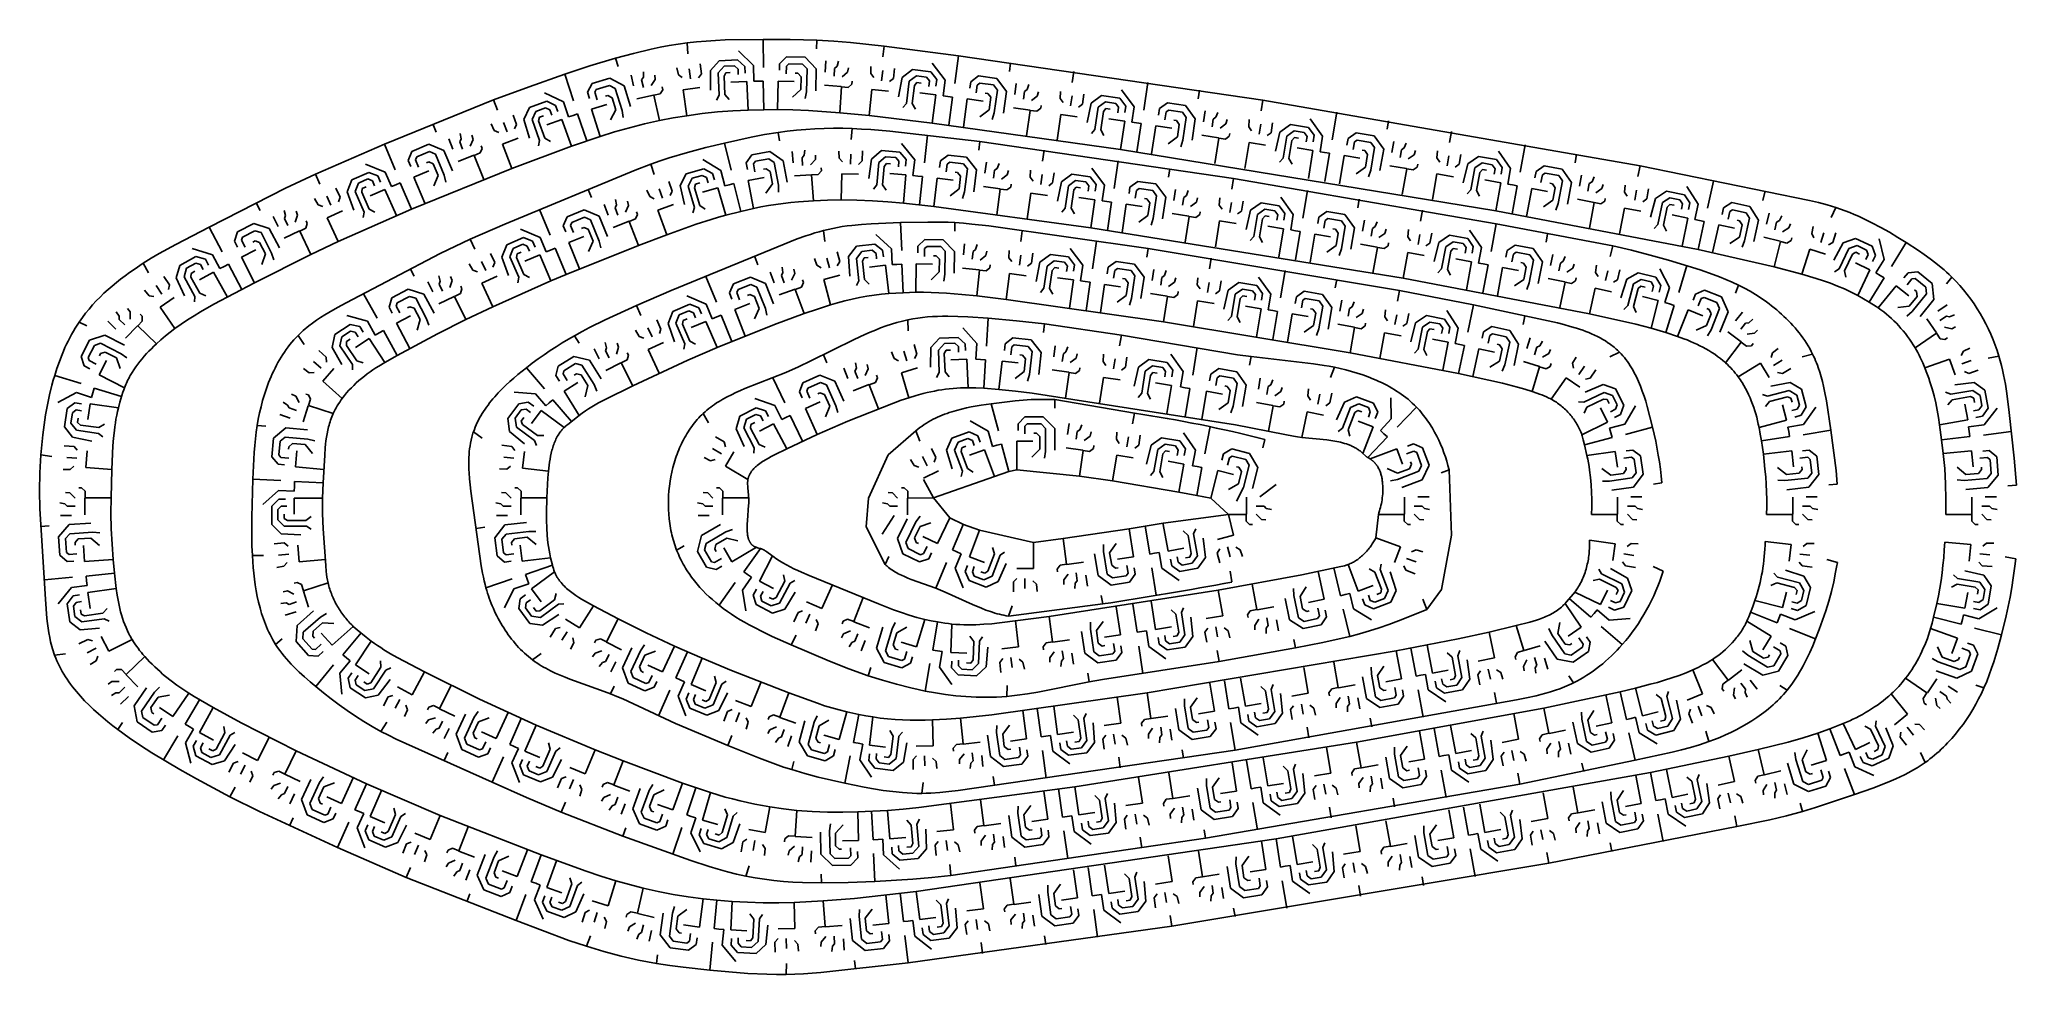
# Model space of a CAD drawing. Extents: x -16 to 156, y 12 to 93.
import ezdxf

# ---------------------------------------------------------------- set-up
doc = ezdxf.new("R2010")
doc.units = 0
doc.layers.add('1_-_LINES', color=1, linetype='CONTINUOUS')

msp = doc.modelspace()

# ---------------------------------------------------------------- linework, layer by layer
at = {"layer": '1_-_LINES'}
for p, q in [((42.71, 92.8), (41.88, 92.75)), ((43.54, 92.84), (42.71, 92.8)), ((46.85, 92.88), (43.54, 92.84)), ((46.88, 90.46), (46.85, 92.88)), ((49.18, 92.87), (46.85, 92.88)), ((51.51, 92.82), (49.18, 92.87)), ((51.49, 92.07), (51.51, 92.82)), ((52.98, 92.73), (51.51, 92.82)), ((34.02, 91.25), (31.79, 90.58)), ((35.56, 91.67), (34.02, 91.25)), ((34.24, 90.54), (34.02, 91.25)), ((37.11, 92.05), (35.56, 91.67)), ((37.89, 92.21), (37.11, 92.05)), ((38.67, 92.36), (37.89, 92.21)), ((39.45, 92.49), (38.67, 92.36)), ((40.24, 92.6), (39.45, 92.49)), ((41.06, 92.68), (40.24, 92.6)), ((40.29, 91.65), (40.24, 92.6)), ((41.88, 92.75), (41.06, 92.68)), ((43.02, 91.03), (44.62, 91.11)), ((44.62, 91.11), (45.25, 90.54)), ((44.69, 91.9), (46.01, 90.62)), ((48.88, 91.37), (48.26, 90.78)), ((50.48, 91.34), (48.88, 91.37)), ((51.46, 90.32), (50.48, 91.34)), ((54.44, 92.62), (52.98, 92.73)), ((57.37, 92.31), (54.44, 92.62)), ((57.25, 91.37), (57.37, 92.31)), ((63.83, 91.47), (57.37, 92.31)), ((63.5, 89.06), (63.83, 91.47)), ((90.27, 87.61), (63.83, 91.47)), ((29.59, 89.86), (26.49, 88.78)), ((31.79, 90.58), (29.59, 89.86)), ((30.37, 87.56), (29.59, 89.86)), ((33.5, 89.53), (31.97, 89.06)), ((34.75, 88.86), (33.5, 89.53)), ((35.37, 89.79), (35.58, 88.84)), ((36.43, 89.62), (36.28, 89.38)), ((36.28, 89.38), (36.43, 88.72)), ((36.43, 90.08), (36.43, 89.62)), ((37.45, 89.41), (37.11, 88.87)), ((37.42, 89.79), (37.45, 89.41)), ((39.34, 90.43), (39.47, 89.82)), ((39.47, 89.82), (39.81, 89.57)), ((40.42, 90.33), (40.53, 89.46)), ((41.48, 89.89), (41.23, 89.55)), ((41.37, 90.76), (41.48, 89.89)), ((42.25, 88.49), (42.26, 90.19)), ((42.26, 90.19), (43.02, 91.03)), ((42.92, 89.98), (43.45, 90.55)), ((43.02, 88.03), (42.92, 89.98)), ((43.6, 89.99), (43.44, 89.7)), ((43.44, 89.7), (43.52, 88.1)), ((43.45, 90.55), (44.34, 90.6)), ((43.97, 90.01), (43.6, 89.99)), ((44.34, 90.6), (44.66, 90.31)), ((44.66, 90.31), (44.68, 89.84)), ((45.25, 90.54), (45.28, 89.97)), ((46.01, 90.62), (46.02, 89.25)), ((48.26, 90.78), (48.25, 90.21)), ((48.86, 90.57), (48.85, 89.89)), ((49.06, 90.77), (48.86, 90.57)), ((50.26, 90.74), (49.06, 90.77)), ((49.85, 89.95), (49.63, 89.95)), ((50.14, 89.64), (49.85, 89.95)), ((50.12, 88.54), (50.14, 89.64)), ((50.66, 90.33), (50.26, 90.74)), ((50.61, 88.33), (50.66, 90.33)), ((51.42, 88.42), (51.46, 90.32)), ((52.3, 91.02), (52.22, 90.05)), ((53.05, 90.37), (53, 89.69)), ((53.26, 90.55), (53.05, 90.37)), ((53.4, 90.99), (53.26, 90.55)), ((54.18, 90.05), (53.7, 89.64)), ((54.26, 90.43), (54.18, 90.05)), ((56.21, 90.54), (56.19, 89.92)), ((56.19, 89.92), (56.46, 89.58)), ((57.23, 90.18), (57.13, 89.3)), ((58.16, 89.49), (57.83, 89.23)), ((58.26, 90.36), (58.16, 89.49)), ((58.61, 87.91), (58.93, 89.59)), ((58.93, 89.59), (59.83, 90.28)), ((59.54, 89.26), (60.16, 89.73)), ((59.83, 90.28), (61.42, 90.07)), ((60.16, 89.73), (61.05, 89.61)), ((61.05, 89.61), (61.31, 89.28)), ((61.42, 90.07), (61.93, 89.4)), ((61.54, 90.82), (62.66, 89.35)), ((61.93, 89.4), (61.86, 88.83)), ((62.66, 89.35), (62.48, 87.99)), ((65.56, 89.72), (64.88, 89.2)), ((67.14, 89.5), (65.56, 89.72)), ((68, 88.37), (67.14, 89.5)), ((68.24, 90.11), (68.34, 90.85)), ((73.7, 89.15), (73.84, 90.09)), ((23.41, 87.64), (13.92, 83.77)), ((26.49, 88.78), (23.41, 87.64)), ((23.74, 86.75), (23.41, 87.64)), ((27.84, 88.26), (29.48, 87.45)), ((31.97, 89.06), (31.58, 88.31)), ((31.58, 88.31), (31.74, 87.76)), ((32.34, 88.54), (32.21, 88.29)), ((32.21, 88.29), (32.41, 87.64)), ((33.49, 88.89), (32.34, 88.54)), ((33.34, 88.01), (33.13, 87.95)), ((33.72, 87.81), (33.34, 88.01)), ((33.99, 88.63), (33.49, 88.89)), ((34.04, 86.76), (33.72, 87.81)), ((34.58, 86.72), (33.99, 88.63)), ((35.31, 87.05), (34.75, 88.86)), ((37.3, 88.04), (35.87, 87.72)), ((37.89, 88.15), (37.33, 88.03)), ((37.33, 88.03), (37.82, 85.83)), ((38.12, 88.51), (37.89, 88.15)), ((38.06, 88.76), (38.12, 88.51)), ((39.9, 88.51), (41.34, 88.71)), ((39.9, 88.51), (40.2, 86.26)), ((42.79, 87.62), (43.02, 88.03)), ((43.52, 88.1), (43.89, 87.67)), ((45.41, 89.23), (44.02, 89.16)), ((45.54, 86.75), (45.41, 89.23)), ((46.44, 89.25), (46.02, 89.25)), ((46.85, 89.26), (46.44, 89.25)), ((46.85, 89.26), (46.89, 86.78)), ((48.08, 86.79), (48.13, 89.26)), ((48.13, 89.26), (49.53, 89.23)), ((49.4, 87.86), (50.12, 88.54)), ((50.5, 87.74), (50.61, 88.33)), ((53.63, 88.79), (52.17, 88.9)), ((53.65, 88.77), (53.49, 86.52)), ((54.23, 88.72), (53.65, 88.77)), ((54.55, 89), (54.23, 88.72)), ((54.57, 89.25), (54.55, 89)), ((56.29, 88.54), (56.04, 86.28)), ((56.29, 88.54), (57.74, 88.38)), ((59.29, 87.32), (59.54, 89.26)), ((60, 88.89), (59.8, 87.31)), ((60.21, 89.15), (60, 88.89)), ((60.58, 89.1), (60.21, 89.15)), ((61.86, 88.08), (60.47, 88.26)), ((61.31, 89.28), (61.25, 88.8)), ((61.54, 85.62), (61.86, 88.08)), ((62.89, 87.94), (62.48, 87.99)), ((63.3, 87.88), (62.89, 87.94)), ((63.3, 87.88), (62.97, 85.43)), ((64.24, 85.25), (64.58, 87.71)), ((64.58, 87.71), (65.96, 87.52)), ((64.88, 89.2), (64.8, 88.64)), ((65.45, 88.92), (65.36, 88.25)), ((65.67, 89.1), (65.45, 88.92)), ((66.86, 88.93), (65.67, 89.1)), ((66.36, 88.19), (66.14, 88.22)), ((66.62, 87.86), (66.36, 88.19)), ((66.47, 86.77), (66.62, 87.86)), ((67.21, 88.48), (66.86, 88.93)), ((66.93, 86.5), (67.21, 88.48)), ((67.74, 86.49), (68, 88.37)), ((68.84, 89.06), (68.71, 88.1)), ((69.55, 88.36), (69.46, 87.69)), ((69.78, 88.53), (69.55, 88.36)), ((69.94, 88.96), (69.78, 88.53)), ((70.66, 87.97), (70.15, 87.59)), ((70.76, 88.34), (70.66, 87.97)), ((72.68, 88.37), (72.64, 87.75)), ((72.64, 87.75), (72.9, 87.41)), ((73.69, 87.98), (73.56, 87.11)), ((74.72, 88.13), (74.59, 87.27)), ((75.36, 87.34), (76.26, 88.01)), ((76.26, 88.01), (77.85, 87.78)), ((77.85, 87.78), (78.35, 87.1)), ((77.98, 88.52), (79.08, 87.04)), ((79.92, 86.74), (80.27, 89.14)), ((84.66, 87.72), (84.77, 88.47)), ((25.1, 86.31), (25.41, 85.49)), ((26.05, 85.94), (26.53, 86.96)), ((26.54, 84.31), (26.05, 85.94)), ((26.53, 86.96), (28.03, 87.51)), ((26.75, 85.93), (27.08, 86.63)), ((27.41, 84.09), (26.75, 85.93)), ((27.08, 86.63), (27.92, 86.94)), ((27.39, 86.14), (27.32, 85.82)), ((27.74, 86.26), (27.39, 86.14)), ((27.92, 86.94), (28.31, 86.76)), ((28.03, 87.51), (28.8, 87.15)), ((29.35, 85.94), (28.03, 85.47)), ((28.31, 86.76), (28.47, 86.31)), ((28.8, 87.15), (29, 86.61)), ((30.19, 83.62), (29.35, 85.94)), ((29.48, 87.45), (29.93, 86.15)), ((30.32, 86.28), (29.93, 86.15)), ((30.71, 86.42), (30.32, 86.28)), ((30.71, 86.42), (31.51, 84.07)), ((31.93, 86.82), (33.26, 87.23)), ((32.66, 84.45), (31.93, 86.82)), ((33.58, 85.89), (34.04, 86.76)), ((34.66, 86.11), (34.58, 86.72)), ((39.01, 86.06), (37.82, 85.83)), ((40.2, 86.26), (39.01, 86.06)), ((41.53, 86.45), (40.2, 86.26)), ((42.86, 86.59), (41.53, 86.45)), ((44.2, 86.69), (42.86, 86.59)), ((45.54, 86.75), (44.2, 86.69)), ((46.89, 86.78), (45.54, 86.75)), ((48.08, 86.79), (46.89, 86.78)), ((49.43, 86.76), (48.08, 86.79)), ((50.79, 86.71), (49.43, 86.76)), ((53.49, 86.52), (50.79, 86.71)), ((56.04, 86.28), (53.49, 86.52)), ((61.54, 85.62), (56.04, 86.28)), ((58.99, 86.96), (59.29, 87.32)), ((59.8, 87.31), (60.09, 86.82)), ((65.68, 86.17), (66.47, 86.77)), ((66.75, 85.92), (66.93, 86.5)), ((70.04, 86.75), (68.59, 86.95)), ((70.05, 86.72), (69.74, 84.5)), ((70.63, 86.64), (70.05, 86.72)), ((70.97, 86.9), (70.63, 86.64)), ((71, 87.15), (70.97, 86.9)), ((72.7, 86.37), (72.38, 84.13)), ((72.7, 86.37), (74.14, 86.17)), ((74.59, 87.27), (74.26, 87.01)), ((75.01, 85.67), (75.36, 87.34)), ((75.68, 85.07), (75.96, 87)), ((75.96, 87), (76.59, 87.46)), ((76.42, 86.63), (76.18, 85.04)), ((76.63, 86.88), (76.42, 86.63)), ((76.59, 87.46), (77.48, 87.33)), ((77, 86.82), (76.63, 86.88)), ((78.26, 85.78), (76.88, 85.98)), ((77.48, 87.33), (77.73, 86.99)), ((77.73, 86.99), (77.66, 86.52)), ((78.35, 87.1), (78.27, 86.53)), ((79.08, 87.04), (78.87, 85.69)), ((81.3, 86.87), (81.21, 86.3)), ((81.98, 87.37), (81.3, 86.87)), ((81.86, 86.58), (81.76, 85.91)), ((82.09, 86.75), (81.86, 86.58)), ((83.56, 87.13), (81.98, 87.37)), ((83.28, 86.57), (82.09, 86.75)), ((83.61, 86.11), (83.28, 86.57)), ((83.31, 84.14), (83.61, 86.11)), ((84.4, 85.99), (83.56, 87.13)), ((84.12, 84.12), (84.4, 85.99)), ((85.26, 86.67), (85.11, 85.71)), ((85.96, 85.95), (85.86, 85.28)), ((86.19, 86.12), (85.96, 85.95)), ((86.35, 86.55), (86.19, 86.12)), ((87.17, 85.92), (87.06, 85.55)), ((89.09, 85.92), (89.04, 85.3)), ((90.12, 86.68), (90.27, 87.61)), ((123.05, 81.91), (90.27, 87.61)), ((94.39, 85.98), (95.46, 84.49)), ((96.29, 84.17), (96.69, 86.57)), ((18.43, 84.84), (18.14, 85.54)), ((19.51, 84.24), (19.87, 83.34)), ((20.59, 84.24), (20.47, 83.98)), ((20.51, 84.7), (20.59, 84.24)), ((21.63, 84.2), (21.37, 83.61)), ((21.53, 84.56), (21.63, 84.2)), ((23.2, 85.54), (23.47, 84.97)), ((23.47, 84.97), (23.86, 84.8)), ((24.19, 83.79), (25.54, 84.31)), ((24.27, 85.68), (24.59, 84.86)), ((25.41, 85.49), (25.24, 85.11)), ((27.32, 85.82), (27.87, 84.31)), ((27.87, 84.31), (28.35, 84.01)), ((32.66, 84.45), (30.19, 83.62)), ((33.93, 84.85), (32.66, 84.45)), ((35.22, 85.21), (33.93, 84.85)), ((36.52, 85.54), (35.22, 85.21)), ((37.82, 85.83), (36.52, 85.54)), ((45.8, 84.39), (43.49, 83.88)), ((46.96, 84.61), (45.8, 84.39)), ((48.13, 84.8), (46.96, 84.61)), ((48.93, 84.9), (48.13, 84.8)), ((48.27, 84.06), (48.13, 84.8)), ((49.73, 84.99), (48.93, 84.9)), ((50.54, 85.06), (49.73, 84.99)), ((51.34, 85.11), (50.54, 85.06)), ((52.15, 85.14), (51.34, 85.11)), ((52.96, 85.16), (52.15, 85.14)), ((53.76, 85.16), (52.96, 85.16)), ((54.57, 85.14), (53.76, 85.16)), ((54.49, 84.19), (54.57, 85.14)), ((55.39, 85.1), (54.57, 85.14)), ((56.21, 85.05), (55.39, 85.1)), ((57.85, 84.92), (56.21, 85.05)), ((65.68, 84.02), (57.85, 84.92)), ((60.86, 82.15), (61.11, 84.56)), ((77.9, 83.33), (61.54, 85.62)), ((75.38, 84.71), (75.68, 85.07)), ((76.18, 85.04), (76.46, 84.55)), ((77.9, 83.33), (78.26, 85.78)), ((79.28, 85.63), (78.87, 85.69)), ((79.7, 85.57), (79.28, 85.63)), ((79.7, 85.57), (79.33, 83.11)), ((80.6, 82.93), (80.97, 85.38)), ((80.97, 85.38), (82.35, 85.17)), ((82.05, 83.82), (82.85, 84.41)), ((82.76, 85.84), (82.54, 85.87)), ((83.01, 85.5), (82.76, 85.84)), ((82.85, 84.41), (83.01, 85.5)), ((86.42, 84.33), (84.97, 84.56)), ((86.43, 84.31), (86.09, 82.09)), ((87.01, 84.22), (86.43, 84.31)), ((87.06, 85.55), (86.55, 85.18)), ((87.35, 84.47), (87.01, 84.22)), ((87.39, 84.72), (87.35, 84.47)), ((89.04, 85.3), (89.29, 84.95)), ((90.09, 85.51), (89.95, 84.64)), ((90.98, 84.78), (90.64, 84.53)), ((91.12, 85.65), (90.98, 84.78)), ((91.37, 83.18), (91.75, 84.84)), ((91.75, 84.84), (92.66, 85.5)), ((92.03, 82.57), (92.35, 84.49)), ((92.35, 84.49), (92.98, 84.94)), ((92.66, 85.5), (94.24, 85.24)), ((93.01, 84.36), (92.79, 84.11)), ((92.98, 84.94), (93.87, 84.8)), ((93.38, 84.3), (93.01, 84.36)), ((93.87, 84.8), (94.11, 84.45)), ((94.11, 84.45), (94.04, 83.98)), ((94.24, 85.24), (94.74, 84.56)), ((94.74, 84.56), (94.65, 83.98)), ((95.46, 84.49), (95.24, 83.13)), ((97.68, 84.27), (97.58, 83.71)), ((98.37, 84.77), (97.68, 84.27)), ((99.95, 84.5), (98.37, 84.77)), ((100.77, 83.35), (99.95, 84.5)), ((101.06, 85.08), (101.18, 85.82)), ((106.5, 83.94), (106.66, 84.87)), ((13.92, 83.77), (7.94, 81.17)), ((14.87, 81.54), (13.92, 83.77)), ((16.32, 83.15), (15.99, 82.37)), ((17.79, 83.77), (16.32, 83.15)), ((16.73, 82.68), (16.62, 82.41)), ((17.84, 83.14), (16.73, 82.68)), ((19.1, 83.23), (17.79, 83.77)), ((18.36, 82.92), (17.84, 83.14)), ((19.13, 81.08), (18.36, 82.92)), ((19.83, 81.47), (19.1, 83.23)), ((21.69, 82.82), (20.33, 82.28)), ((20.47, 83.98), (20.72, 83.35)), ((22.25, 83.02), (21.72, 82.81)), ((21.72, 82.81), (22.55, 80.72)), ((22.42, 83.41), (22.25, 83.02)), ((22.33, 83.64), (22.42, 83.41)), ((24.19, 83.79), (25, 81.67)), ((30.19, 83.62), (25, 81.67)), ((27.32, 83.63), (27.41, 84.09)), ((38.67, 82.58), (37.88, 82.33)), ((40.26, 83.06), (38.67, 82.58)), ((41.87, 83.48), (40.26, 83.06)), ((43.49, 83.88), (41.87, 83.48)), ((44.06, 81.52), (43.49, 83.88)), ((45.85, 82.85), (45.37, 82.15)), ((47.42, 83.14), (45.85, 82.85)), ((47.33, 82.51), (46.16, 82.29)), ((47.8, 82.19), (47.33, 82.51)), ((48.59, 82.34), (47.42, 83.14)), ((49.37, 83.14), (49.45, 82.17)), ((50.4, 82.82), (50.22, 82.6)), ((50.22, 82.6), (50.27, 81.93)), ((50.47, 83.27), (50.4, 82.82)), ((51.4, 82.84), (51.38, 82.46)), ((53.41, 83.18), (53.45, 82.56)), ((53.45, 82.56), (53.75, 82.25)), ((54.46, 82.91), (54.44, 82.03)), ((55.46, 83.19), (55.45, 82.32)), ((56.01, 80.8), (56.25, 82.49)), ((56.25, 82.49), (57.12, 83.22)), ((56.88, 82.18), (57.47, 82.69)), ((57.12, 83.22), (58.71, 83.08)), ((57.47, 82.69), (58.37, 82.61)), ((58.37, 82.61), (58.64, 82.29)), ((58.71, 83.08), (59.26, 82.44)), ((58.85, 83.85), (60.01, 82.42)), ((62.92, 82.84), (62.25, 82.32)), ((64.51, 82.65), (62.92, 82.84)), ((65.38, 81.54), (64.51, 82.65)), ((65.59, 83.27), (65.68, 84.02)), ((87.72, 80.8), (65.68, 84.02)), ((71.11, 82.31), (71.25, 83.25)), ((110.51, 77.99), (77.9, 83.33)), ((83.13, 83.56), (83.31, 84.14)), ((89.07, 83.92), (88.71, 81.68)), ((89.07, 83.92), (90.51, 83.69)), ((91.72, 82.21), (92.03, 82.57)), ((92.79, 84.11), (92.53, 82.53)), ((92.53, 82.53), (92.81, 82.03)), ((94.62, 83.23), (93.24, 83.46)), ((94.23, 80.79), (94.62, 83.23)), ((95.64, 83.07), (95.24, 83.13)), ((96.06, 83), (95.64, 83.07)), ((96.06, 83), (95.65, 80.55)), ((96.92, 80.34), (97.33, 82.79)), ((97.33, 82.79), (98.71, 82.56)), ((98.24, 83.98), (98.12, 83.31)), ((98.47, 84.14), (98.24, 83.98)), ((99.65, 83.94), (98.47, 84.14)), ((99.12, 83.22), (98.9, 83.26)), ((99.37, 82.87), (99.12, 83.22)), ((99.19, 81.79), (99.37, 82.87)), ((99.98, 83.48), (99.65, 83.94)), ((99.65, 81.51), (99.98, 83.48)), ((100.45, 81.48), (100.77, 83.35)), ((101.64, 84.01), (101.47, 83.05)), ((102.32, 83.28), (102.21, 82.62)), ((102.55, 83.45), (102.32, 83.28)), ((102.73, 83.87), (102.55, 83.45)), ((103.42, 82.86), (102.9, 82.5)), ((103.53, 83.23), (103.42, 82.86)), ((105.45, 83.2), (105.39, 82.58)), ((105.39, 82.58), (105.64, 82.23)), ((106.44, 82.77), (106.29, 81.91)), ((107.48, 82.89), (107.33, 82.03)), ((108.09, 82.08), (109.02, 82.72)), ((109.02, 82.72), (110.59, 82.44)), ((110.75, 83.18), (111.8, 81.66)), ((112.63, 81.34), (113.06, 83.72)), ((117.4, 82.16), (117.54, 82.9)), ((7.94, 81.17), (5.34, 79.95)), ((8.32, 80.3), (7.94, 81.17)), ((11.09, 80.69), (12.56, 81.33)), ((11.66, 80.4), (12.48, 80.76)), ((12.29, 82.05), (14, 81.36)), ((12.48, 80.76), (12.88, 80.6)), ((12.56, 81.33), (13.35, 81.02)), ((13.35, 81.02), (13.58, 80.49)), ((14, 81.36), (14.54, 80.1)), ((15.99, 82.37), (16.21, 81.84)), ((25, 81.67), (16.27, 78.14)), ((16.49, 80.92), (17.78, 81.46)), ((17.44, 78.64), (16.49, 80.92)), ((16.62, 82.41), (16.88, 81.79)), ((17.78, 82.24), (17.57, 82.16)), ((18.17, 82.08), (17.78, 82.24)), ((18.59, 81.07), (18.17, 82.08)), ((18.21, 80.15), (18.59, 81.07)), ((19.27, 80.48), (19.13, 81.08)), ((35.71, 81.53), (24.38, 76.83)), ((37.09, 82.05), (35.71, 81.53)), ((37.88, 82.33), (37.09, 82.05)), ((37.36, 81.14), (37.09, 82.05)), ((39.62, 80.19), (40.16, 81.19)), ((40.16, 81.19), (41.69, 81.64)), ((40.31, 80.14), (40.68, 80.82)), ((40.68, 80.82), (41.55, 81.07)), ((41.55, 81.07), (41.92, 80.87)), ((41.6, 82.44), (43.17, 81.49)), ((41.69, 81.64), (42.44, 81.23)), ((41.92, 80.87), (42.06, 80.41)), ((42.44, 81.23), (42.6, 80.68)), ((43.17, 81.49), (43.5, 80.15)), ((45.37, 82.15), (45.47, 81.58)), ((45.55, 80.63), (46.92, 80.89)), ((46.16, 82.29), (45.99, 82.06)), ((45.99, 82.06), (46.12, 81.39)), ((47.09, 81.65), (46.87, 81.61)), ((47.44, 81.41), (47.09, 81.65)), ((47.64, 80.33), (47.44, 81.41)), ((48.17, 80.22), (47.8, 82.19)), ((48.93, 80.47), (48.59, 82.34)), ((51.03, 81.13), (49.57, 81.02)), ((51.38, 82.46), (50.96, 81.98)), ((51.63, 81.15), (51.05, 81.11)), ((51.05, 81.11), (51.21, 78.87)), ((51.9, 81.47), (51.63, 81.15)), ((51.89, 81.72), (51.9, 81.47)), ((53.67, 81.2), (53.63, 78.93)), ((53.67, 81.2), (55.13, 81.17)), ((55.45, 82.32), (55.14, 82.02)), ((56.72, 80.24), (56.88, 82.18)), ((57.35, 81.84), (57.22, 80.25)), ((57.55, 82.11), (57.35, 81.84)), ((57.92, 82.07), (57.55, 82.11)), ((59.25, 81.11), (57.85, 81.23)), ((58.64, 82.29), (58.6, 81.81)), ((59.04, 78.64), (59.25, 81.11)), ((59.26, 82.44), (59.21, 81.86)), ((60.01, 82.42), (59.86, 81.05)), ((60.27, 81.01), (59.86, 81.05)), ((60.69, 80.96), (60.27, 81.01)), ((60.69, 80.96), (60.43, 78.5)), ((61.67, 78.36), (61.97, 80.82)), ((61.97, 80.82), (63.36, 80.65)), ((62.25, 82.32), (62.18, 81.75)), ((62.82, 82.05), (62.74, 81.38)), ((63.05, 82.22), (62.82, 82.05)), ((64.24, 82.08), (63.05, 82.22)), ((63.74, 81.33), (63.52, 81.36)), ((64, 81), (63.74, 81.33)), ((63.87, 79.91), (64, 81)), ((64.59, 81.63), (64.24, 82.08)), ((64.34, 79.65), (64.59, 81.63)), ((65.15, 79.65), (65.38, 81.54)), ((66.24, 82.21), (66.11, 81.25)), ((66.95, 81.51), (66.86, 80.84)), ((67.18, 81.68), (66.95, 81.51)), ((67.34, 82.11), (67.18, 81.68)), ((68.06, 81.13), (67.55, 80.74)), ((68.16, 81.5), (68.06, 81.13)), ((70.08, 81.53), (70.05, 80.91)), ((70.05, 80.91), (70.3, 80.57)), ((71.09, 81.14), (70.97, 80.27)), ((72.12, 81.3), (72, 80.43)), ((72.77, 80.5), (73.68, 81.18)), ((73.68, 81.18), (75.26, 80.95)), ((75.26, 80.95), (75.77, 80.28)), ((75.4, 81.69), (76.5, 80.22)), ((77.34, 79.92), (77.69, 82.32)), ((82.08, 80.91), (82.19, 81.65)), ((87.57, 79.87), (87.72, 80.8)), ((110.55, 76.85), (87.72, 80.8)), ((98.38, 81.21), (99.19, 81.79)), ((99.45, 80.93), (99.65, 81.51)), ((102.75, 81.66), (101.31, 81.9)), ((102.77, 81.63), (102.39, 79.42)), ((103.34, 81.54), (102.77, 81.63)), ((103.69, 81.78), (103.34, 81.54)), ((103.73, 82.03), (103.69, 81.78)), ((105.4, 81.2), (105.01, 78.96)), ((105.4, 81.2), (106.83, 80.95)), ((107.33, 82.03), (106.98, 81.79)), ((107.69, 80.42), (108.09, 82.08)), ((108.34, 79.8), (108.69, 81.72)), ((108.69, 81.72), (109.33, 82.16)), ((109.13, 81.33), (108.84, 79.76)), ((109.35, 81.57), (109.13, 81.33)), ((109.33, 82.16), (110.21, 82)), ((109.72, 81.51), (109.35, 81.57)), ((110.21, 82), (110.45, 81.65)), ((110.45, 81.65), (110.37, 81.18)), ((110.59, 82.44), (111.08, 81.74)), ((111.08, 81.74), (110.98, 81.17)), ((111.8, 81.66), (111.55, 80.31)), ((114.01, 81.41), (113.91, 80.85)), ((114.71, 81.89), (114.01, 81.41)), ((114.57, 81.11), (114.44, 80.44)), ((114.8, 81.27), (114.57, 81.11)), ((116.29, 81.61), (114.71, 81.89)), ((115.98, 81.05), (114.8, 81.27)), ((116.3, 80.59), (115.98, 81.05)), ((117.09, 80.44), (116.29, 81.61)), ((117.97, 81.09), (117.79, 80.13)), ((119.06, 80.94), (118.88, 80.51)), ((122.85, 80.98), (123.05, 81.91)), ((137.78, 78.88), (123.05, 81.91)), ((5.34, 79.95), (-1.3, 76.57)), ((7.86, 79.05), (8.16, 78.51)), ((8.92, 79.26), (9.28, 78.47)), ((9.7, 79.96), (10.07, 79.16)), ((10.07, 79.16), (9.92, 78.76)), ((10.68, 79.64), (11.09, 80.69)), ((11.27, 78.04), (10.68, 79.64)), ((11.37, 79.67), (11.66, 80.4)), ((12.15, 77.88), (11.37, 79.67)), ((12, 79.92), (11.95, 79.6)), ((11.95, 79.6), (12.59, 78.13)), ((12.35, 80.07), (12, 79.92)), ((13.97, 79.85), (12.69, 79.29)), ((12.88, 80.6), (13.07, 80.16)), ((14.96, 77.58), (13.97, 79.85)), ((14.92, 80.26), (14.54, 80.1)), ((15.3, 80.42), (14.92, 80.26)), ((15.3, 80.42), (16.27, 78.14)), ((31.92, 79.14), (31.64, 79.83)), ((36.73, 79.79), (36.99, 79.22)), ((36.99, 79.22), (37.38, 79.04)), ((37.8, 79.91), (38.1, 79.09)), ((38.64, 80.54), (38.94, 79.71)), ((38.94, 79.71), (38.76, 79.33)), ((40, 78.53), (39.62, 80.19)), ((40.86, 78.27), (40.31, 80.14)), ((40.97, 80.31), (40.88, 79.99)), ((40.88, 79.99), (41.33, 78.45)), ((41.33, 80.41), (40.97, 80.31)), ((42.91, 79.99), (41.57, 79.6)), ((43.61, 77.61), (42.91, 79.99)), ((43.9, 80.25), (43.5, 80.15)), ((44.3, 80.35), (43.9, 80.25)), ((44.3, 80.35), (44.89, 77.94)), ((46, 78.2), (45.55, 80.63)), ((47.08, 79.51), (47.64, 80.33)), ((48.18, 79.62), (48.17, 80.22)), ((56.43, 79.86), (56.72, 80.24)), ((57.22, 80.25), (57.53, 79.77)), ((63.09, 79.3), (63.87, 79.91)), ((64.17, 79.06), (64.34, 79.65)), ((67.44, 79.9), (65.99, 80.1)), ((67.45, 79.88), (67.15, 77.65)), ((68.03, 79.8), (67.45, 79.88)), ((68.37, 80.05), (68.03, 79.8)), ((68.4, 80.3), (68.37, 80.05)), ((70.1, 79.53), (69.79, 77.28)), ((70.1, 79.53), (71.55, 79.33)), ((72, 80.43), (71.66, 80.17)), ((72.43, 78.84), (72.77, 80.5)), ((73.1, 78.23), (73.38, 80.16)), ((73.38, 80.16), (74, 80.63)), ((73.83, 79.8), (73.6, 78.21)), ((74.05, 80.05), (73.83, 79.8)), ((74, 80.63), (74.89, 80.5)), ((74.41, 79.99), (74.05, 80.05)), ((75.68, 78.95), (74.29, 79.15)), ((74.89, 80.5), (75.15, 80.16)), ((75.15, 80.16), (75.08, 79.69)), ((75.77, 80.28), (75.69, 79.7)), ((76.5, 80.22), (76.3, 78.86)), ((78.72, 80.05), (78.64, 79.48)), ((79.4, 80.55), (78.72, 80.05)), ((79.28, 79.76), (79.18, 79.09)), ((79.51, 79.93), (79.28, 79.76)), ((80.98, 80.32), (79.4, 80.55)), ((80.7, 79.75), (79.51, 79.93)), ((80.19, 79.02), (79.97, 79.05)), ((81.04, 79.3), (80.7, 79.75)), ((80.74, 77.32), (81.04, 79.3)), ((81.83, 79.18), (80.98, 80.32)), ((81.55, 77.3), (81.83, 79.18)), ((82.69, 79.85), (82.54, 78.89)), ((83.39, 79.14), (83.29, 78.47)), ((83.62, 79.31), (83.39, 79.14)), ((83.79, 79.74), (83.62, 79.31)), ((84.6, 79.11), (84.49, 78.74)), ((86.53, 79.11), (86.48, 78.49)), ((91.84, 79.17), (92.91, 77.67)), ((93.75, 77.35), (94.15, 79.75)), ((108.03, 79.45), (108.34, 79.8)), ((108.84, 79.76), (109.11, 79.25)), ((110.94, 80.42), (109.57, 80.67)), ((110.51, 77.99), (110.94, 80.42)), ((111.96, 80.24), (111.55, 80.31)), ((112.37, 80.17), (111.93, 77.73)), ((112.37, 80.17), (111.96, 80.24)), ((113.19, 77.5), (113.64, 79.93)), ((113.64, 79.93), (115.02, 79.68)), ((115.44, 80.34), (115.22, 80.38)), ((115.68, 79.99), (115.44, 80.34)), ((115.48, 78.91), (115.68, 79.99)), ((115.94, 78.62), (116.3, 80.59)), ((116.75, 78.57), (117.09, 80.44)), ((118.64, 80.35), (118.52, 79.69)), ((118.88, 80.51), (118.64, 80.35)), ((119.73, 79.92), (119.21, 79.56)), ((119.85, 80.28), (119.73, 79.92)), ((120.03, 79.07), (119.98, 78.83)), ((121.77, 80.22), (121.7, 79.6)), ((121.7, 79.6), (121.94, 79.25)), ((122.75, 79.78), (122.59, 78.92)), ((123.79, 79.89), (123.63, 79.02)), ((123.96, 77.43), (124.4, 79.07)), ((124.4, 79.07), (125.35, 79.7)), ((124.99, 78.7), (125.64, 79.13)), ((125.35, 79.7), (126.91, 79.37)), ((125.64, 79.13), (126.52, 78.95)), ((126.91, 79.37), (127.38, 78.67)), ((127.11, 80.11), (128.1, 78.56)), ((128.92, 78.21), (129.43, 80.58)), ((133.73, 78.88), (133.89, 79.61)), ((3.11, 78.01), (2.77, 78.68)), ((4.26, 77.5), (4.68, 76.62)), ((5.22, 78.02), (5.33, 77.57)), ((5.33, 77.57), (5.24, 77.31)), ((6.37, 77.6), (6.16, 77)), ((6.25, 77.97), (6.37, 77.6)), ((8.16, 78.51), (8.56, 78.36)), ((8.95, 77.38), (10.28, 77.99)), ((8.95, 77.38), (9.9, 75.32)), ((16.27, 78.14), (9.9, 75.32)), ((12.09, 77.42), (12.15, 77.88)), ((12.59, 78.13), (13.09, 77.86)), ((28.34, 75.86), (27.4, 78.09)), ((29.8, 77.46), (29.47, 76.68)), ((31.28, 78.07), (29.8, 77.46)), ((31.32, 77.43), (30.21, 76.98)), ((32.58, 77.52), (31.28, 78.07)), ((31.84, 77.21), (31.32, 77.43)), ((33.3, 75.76), (32.58, 77.52)), ((33.01, 78.53), (33.36, 77.62)), ((34.09, 78.52), (33.97, 78.26)), ((33.97, 78.26), (34.22, 77.62)), ((34.02, 78.97), (34.09, 78.52)), ((35.13, 78.46), (34.87, 77.88)), ((35.04, 78.83), (35.13, 78.46)), ((35.91, 77.67), (35.74, 77.28)), ((35.82, 77.9), (35.91, 77.67)), ((37.69, 78.03), (39.05, 78.53)), ((37.69, 78.03), (38.47, 75.9)), ((40.74, 77.81), (40.86, 78.27)), ((41.33, 78.45), (41.79, 78.12)), ((42.96, 77.43), (42.31, 77.24)), ((43.61, 77.61), (42.96, 77.43)), ((44.89, 77.94), (43.61, 77.61)), ((46, 78.2), (44.89, 77.94)), ((46.64, 78.33), (46, 78.2)), ((47.29, 78.44), (46.64, 78.33)), ((47.94, 78.54), (47.29, 78.44)), ((48.59, 78.63), (47.94, 78.54)), ((49.25, 78.71), (48.59, 78.63)), ((49.9, 78.77), (49.25, 78.71)), ((51.21, 78.87), (49.9, 78.77)), ((52.42, 78.91), (51.21, 78.87)), ((53.63, 78.93), (52.42, 78.91)), ((54.98, 78.91), (53.63, 78.93)), ((56.34, 78.85), (54.98, 78.91)), ((57.69, 78.76), (56.34, 78.85)), ((59.04, 78.64), (57.69, 78.76)), ((61.67, 78.36), (59.04, 78.64)), ((75.33, 76.5), (61.67, 78.36)), ((72.8, 77.87), (73.1, 78.23)), ((73.6, 78.21), (73.89, 77.72)), ((75.33, 76.5), (75.68, 78.95)), ((76.71, 78.8), (76.3, 78.86)), ((77.12, 78.74), (76.71, 78.8)), ((77.12, 78.74), (76.76, 76.29)), ((78.03, 76.1), (78.4, 78.56)), ((78.4, 78.56), (79.78, 78.35)), ((79.48, 77), (80.28, 77.59)), ((80.44, 78.68), (80.19, 79.02)), ((80.28, 77.59), (80.44, 78.68)), ((80.55, 76.74), (80.74, 77.32)), ((83.85, 77.52), (82.4, 77.74)), ((83.87, 77.5), (83.53, 75.27)), ((84.44, 77.41), (83.87, 77.5)), ((84.49, 78.74), (83.98, 78.36)), ((84.78, 77.66), (84.44, 77.41)), ((84.82, 77.91), (84.78, 77.66)), ((86.48, 78.49), (86.73, 78.14)), ((87.53, 78.7), (87.39, 77.83)), ((88.42, 77.97), (88.08, 77.72)), ((88.56, 78.84), (88.42, 77.97)), ((88.82, 76.37), (89.19, 78.03)), ((89.19, 78.03), (90.11, 78.69)), ((89.48, 75.75), (89.8, 77.68)), ((89.8, 77.68), (90.43, 78.13)), ((90.11, 78.69), (91.69, 78.43)), ((90.46, 77.54), (90.24, 77.3)), ((90.43, 78.13), (91.32, 77.98)), ((90.83, 77.48), (90.46, 77.54)), ((91.32, 77.98), (91.56, 77.64)), ((91.56, 77.64), (91.49, 77.17)), ((91.69, 78.43), (92.19, 77.74)), ((92.19, 77.74), (92.09, 77.17)), ((92.91, 77.67), (92.69, 76.32)), ((95.13, 77.45), (95.04, 76.89)), ((95.83, 77.94), (95.13, 77.45)), ((95.92, 77.32), (95.69, 77.15)), ((97.4, 77.68), (95.83, 77.94)), ((97.11, 77.12), (95.92, 77.32)), ((98.22, 76.52), (97.4, 77.68)), ((98.51, 78.25), (98.64, 78.99)), ((103.98, 77.09), (104.15, 78.03)), ((128.11, 74.63), (110.51, 77.99)), ((114.67, 78.34), (115.48, 78.91)), ((115.73, 78.05), (115.94, 78.62)), ((119.05, 78.72), (117.61, 78.99)), ((119.06, 78.7), (118.65, 76.48)), ((119.63, 78.59), (119.06, 78.7)), ((119.98, 78.83), (119.63, 78.59)), ((121.69, 78.22), (121.26, 75.99)), ((121.69, 78.22), (123.12, 77.95)), ((123.63, 79.02), (123.28, 78.78)), ((124.6, 76.79), (124.99, 78.7)), ((125.42, 78.3), (125.1, 76.74)), ((125.65, 78.54), (125.42, 78.3)), ((126.01, 78.47), (125.65, 78.54)), ((127.21, 77.35), (125.84, 77.63)), ((126.52, 78.95), (126.75, 78.59)), ((126.75, 78.59), (126.66, 78.12)), ((126.71, 74.92), (127.21, 77.35)), ((127.38, 78.67), (127.26, 78.1)), ((128.1, 78.56), (127.82, 77.22)), ((130.31, 78.24), (130.19, 77.68)), ((131.03, 78.7), (130.31, 78.24)), ((130.86, 77.92), (130.71, 77.26)), ((131.09, 78.07), (130.86, 77.92)), ((132.59, 78.36), (131.03, 78.7)), ((132.27, 77.82), (131.09, 78.07)), ((132.14, 75.39), (132.57, 77.34)), ((132.57, 77.34), (132.27, 77.82)), ((133.35, 77.17), (132.59, 78.36)), ((134.28, 77.77), (134.05, 76.82)), ((135.36, 77.56), (135.16, 77.14)), ((138.55, 78.7), (137.78, 78.88)), ((139.32, 78.51), (138.55, 78.7)), ((139.69, 78.4), (139.32, 78.51)), ((139.66, 77.42), (140.07, 78.28)), ((140.07, 78.28), (139.69, 78.4)), ((140.47, 78.14), (140.07, 78.28)), ((140.87, 78), (140.47, 78.14)), ((141.27, 77.84), (140.87, 78)), ((141.66, 77.68), (141.27, 77.84)), ((142.05, 77.51), (141.66, 77.68)), ((142.44, 77.33), (142.05, 77.51)), ((143.21, 76.95), (142.44, 77.33)), ((-1.3, 76.57), (-4.21, 75.07)), ((-0.17, 74.42), (-1.3, 76.57)), ((1.15, 76.15), (0.89, 75.35)), ((2.57, 76.89), (1.15, 76.15)), ((1.6, 75.71), (1.51, 75.44)), ((2.66, 76.26), (1.6, 75.71)), ((3.91, 76.46), (2.57, 76.89)), ((3.2, 76.09), (2.66, 76.26)), ((4.12, 74.31), (3.2, 76.09)), ((4.79, 74.77), (3.91, 76.46)), ((6.54, 76.24), (5.22, 75.6)), ((5.24, 77.31), (5.53, 76.7)), ((7.08, 76.48), (6.56, 76.23)), ((6.56, 76.23), (7.54, 74.2)), ((7.22, 76.88), (7.08, 76.48)), ((7.11, 77.11), (7.22, 76.88)), ((24.38, 76.83), (21.39, 75.52)), ((24.55, 75.02), (26.02, 75.66)), ((25.76, 76.38), (27.46, 75.68)), ((26.02, 75.66), (26.8, 75.35)), ((27.46, 75.68), (27.99, 74.42)), ((29.47, 76.68), (29.68, 76.15)), ((29.95, 75.23), (31.24, 75.76)), ((30.21, 76.98), (30.1, 76.72)), ((30.1, 76.72), (30.35, 76.09)), ((31.25, 76.54), (31.05, 76.46)), ((31.64, 76.38), (31.25, 76.54)), ((32.06, 75.36), (31.64, 76.38)), ((32.6, 75.36), (31.84, 77.21)), ((35.18, 77.08), (33.81, 76.55)), ((35.74, 77.28), (35.2, 77.07)), ((35.2, 77.07), (36.01, 74.97)), ((38.47, 75.9), (36.01, 74.97)), ((41.02, 76.82), (38.47, 75.9)), ((42.31, 77.24), (41.02, 76.82)), ((50.56, 75.81), (49.81, 75.54)), ((50.94, 75.94), (50.56, 75.81)), ((51.32, 76.06), (50.94, 75.94)), ((51.7, 76.17), (51.32, 76.06)), ((52.08, 76.28), (51.7, 76.17)), ((52.49, 76.37), (52.08, 76.28)), ((52.19, 75.33), (52.08, 76.28)), ((52.9, 76.46), (52.49, 76.37)), ((53.31, 76.54), (52.9, 76.46)), ((53.72, 76.61), (53.31, 76.54)), ((54.14, 76.67), (53.72, 76.61)), ((54.55, 76.72), (54.14, 76.67)), ((55.39, 76.81), (54.55, 76.72)), ((56.23, 76.87), (55.39, 76.81)), ((58.77, 76.97), (56.23, 76.87)), ((56.64, 75.92), (58, 74.68)), ((61.15, 77.01), (58.77, 76.97)), ((58.88, 74.55), (58.77, 76.97)), ((62.33, 77), (61.15, 77.01)), ((62.92, 76.99), (62.33, 77)), ((63.51, 76.96), (62.92, 76.99)), ((63.5, 76.21), (63.51, 76.96)), ((64.24, 76.91), (63.51, 76.96)), ((64.97, 76.84), (64.24, 76.91)), ((66.44, 76.67), (64.97, 76.84)), ((80.3, 74.7), (66.44, 76.67)), ((69.23, 75.31), (69.36, 76.25)), ((102.46, 72.12), (75.33, 76.5)), ((86.51, 77.11), (86.15, 74.86)), ((86.51, 77.11), (87.95, 76.88)), ((89.17, 75.4), (89.48, 75.75)), ((90.24, 77.3), (89.98, 75.72)), ((89.98, 75.72), (90.25, 75.22)), ((92.07, 76.42), (90.69, 76.65)), ((91.67, 73.97), (92.07, 76.42)), ((93.1, 76.25), (92.69, 76.32)), ((93.51, 76.18), (93.1, 76.25)), ((93.51, 76.18), (93.1, 73.74)), ((94.37, 73.52), (94.78, 75.97)), ((94.78, 75.97), (96.16, 75.73)), ((95.69, 77.15), (95.58, 76.49)), ((96.58, 76.4), (96.36, 76.43)), ((96.82, 76.05), (96.58, 76.4)), ((96.64, 74.97), (96.82, 76.05)), ((97.1, 74.68), (97.43, 76.66)), ((97.43, 76.66), (97.11, 77.12)), ((97.91, 74.65), (98.22, 76.52)), ((99.1, 77.18), (98.93, 76.22)), ((99.79, 76.45), (99.67, 75.78)), ((100.02, 76.61), (99.79, 76.45)), ((100.19, 77.04), (100.02, 76.61)), ((100.88, 76.03), (100.36, 75.66)), ((100.99, 76.39), (100.88, 76.03)), ((102.92, 76.36), (102.86, 75.74)), ((102.86, 75.74), (103.1, 75.39)), ((103.91, 75.93), (103.76, 75.06)), ((104.95, 76.04), (104.79, 75.18)), ((105.56, 75.22), (106.5, 75.87)), ((106.5, 75.87), (108.07, 75.58)), ((108.23, 76.31), (109.27, 74.79)), ((110.1, 74.46), (110.55, 76.85)), ((120.69, 74.94), (110.55, 76.85)), ((114.89, 75.27), (115.02, 76)), ((124.27, 76.45), (124.6, 76.79)), ((125.1, 76.74), (125.35, 76.23)), ((128.22, 77.14), (127.82, 77.22)), ((128.63, 77.05), (128.11, 74.63)), ((128.63, 77.05), (128.22, 77.14)), ((129.36, 74.36), (129.89, 76.78)), ((129.89, 76.78), (131.26, 76.48)), ((130.86, 75.15), (131.7, 75.69)), ((131.7, 77.12), (131.49, 77.17)), ((131.93, 76.76), (131.7, 77.12)), ((131.7, 75.69), (131.93, 76.76)), ((132.95, 75.31), (133.35, 77.17)), ((135.24, 75.34), (133.81, 75.69)), ((134.92, 76.99), (134.76, 76.34)), ((135.16, 77.14), (134.92, 76.99)), ((135.98, 76.5), (135.44, 76.17)), ((136.12, 76.86), (135.98, 76.5)), ((136.23, 75.65), (136.18, 75.4)), ((138.11, 76.63), (137.97, 76.02)), ((137.97, 76.02), (138.16, 75.65)), ((139.03, 76.08), (138.77, 75.24)), ((140.08, 76.07), (139.82, 75.23)), ((143.97, 76.55), (143.21, 76.95)), ((144.72, 76.12), (143.97, 76.55)), ((145.46, 75.68), (144.72, 76.12)), ((146.19, 75.22), (145.46, 75.68)), ((-5.64, 74.28), (-6.34, 73.86)), ((-4.21, 75.07), (-5.64, 74.28)), ((-3.86, 73.24), (-2.46, 74.01)), ((-2.78, 74.7), (-1.02, 74.17)), ((-2.46, 74.01), (-1.64, 73.77)), ((-1.02, 74.17), (-0.38, 72.96)), ((0.89, 75.35), (1.15, 74.84)), ((1.5, 73.95), (2.74, 74.59)), ((2.63, 71.74), (1.5, 73.95)), ((1.51, 75.44), (1.82, 74.84)), ((2.68, 75.37), (2.48, 75.27)), ((7.54, 74.2), (2.63, 71.74)), ((3.08, 75.24), (2.68, 75.37)), ((3.58, 74.26), (3.08, 75.24)), ((3.28, 73.32), (3.58, 74.26)), ((4.31, 73.73), (4.12, 74.31)), ((9.9, 75.32), (7.54, 74.2)), ((18.76, 74.27), (10.59, 69.98)), ((21.39, 75.52), (18.76, 74.27)), ((21.77, 74.64), (21.39, 75.52)), ((23.14, 74.28), (23.51, 73.48)), ((24.13, 73.97), (24.55, 75.02)), ((24.71, 72.37), (24.13, 73.97)), ((24.83, 74), (25.11, 74.72)), ((25.6, 72.21), (24.83, 74)), ((25.11, 74.72), (25.94, 75.08)), ((25.46, 74.25), (25.4, 73.92)), ((25.4, 73.92), (26.04, 72.46)), ((25.8, 74.4), (25.46, 74.25)), ((25.94, 75.08), (26.33, 74.92)), ((27.42, 74.17), (26.13, 73.62)), ((26.33, 74.92), (26.52, 74.49)), ((26.8, 75.35), (27.03, 74.82)), ((28.4, 71.9), (27.42, 74.17)), ((28.37, 74.58), (27.99, 74.42)), ((28.76, 74.74), (28.37, 74.58)), ((28.76, 74.74), (29.72, 72.45)), ((36.01, 74.97), (29.72, 72.45)), ((30.88, 72.94), (29.95, 75.23)), ((31.67, 74.45), (32.06, 75.36)), ((32.73, 74.77), (32.6, 75.36)), ((49.81, 75.54), (38.84, 71.05)), ((46.39, 73.28), (46.12, 73.98)), ((53.26, 74.42), (53.49, 73.58)), ((54.26, 74.02), (54.96, 74.9)), ((54.36, 72.32), (54.26, 74.02)), ((54.94, 73.84), (55.42, 74.45)), ((54.96, 74.9), (56.55, 75.09)), ((55.42, 74.45), (56.31, 74.56)), ((55.61, 73.9), (55.47, 73.6)), ((55.98, 73.94), (55.61, 73.9)), ((56.31, 74.56), (56.65, 74.29)), ((56.55, 75.09), (57.22, 74.56)), ((56.65, 74.29), (56.7, 73.82)), ((57.22, 74.56), (57.29, 73.99)), ((58, 74.68), (58.06, 73.31)), ((60.28, 74.9), (60.27, 74.33)), ((60.89, 75.5), (60.28, 74.9)), ((60.87, 74.7), (60.86, 74.02)), ((61.08, 74.89), (60.87, 74.7)), ((62.49, 75.47), (60.89, 75.5)), ((62.28, 74.88), (61.08, 74.89)), ((61.87, 74.08), (61.64, 74.08)), ((62.16, 73.78), (61.87, 74.08)), ((62.67, 74.47), (62.28, 74.88)), ((63.47, 74.46), (62.49, 75.47)), ((62.64, 72.47), (62.67, 74.47)), ((63.44, 72.56), (63.47, 74.46)), ((64.34, 75.12), (64.24, 74.15)), ((65.08, 74.44), (65.01, 73.77)), ((65.3, 74.62), (65.08, 74.44)), ((65.44, 75.06), (65.3, 74.62)), ((66.2, 74.1), (65.71, 73.7)), ((66.29, 74.47), (66.2, 74.1)), ((68.23, 74.53), (68.2, 73.91)), ((68.2, 73.91), (68.45, 73.57)), ((69.24, 74.14), (69.12, 73.27)), ((70.27, 74.31), (70.15, 73.44)), ((70.9, 73.52), (71.8, 74.2)), ((71.8, 74.2), (73.39, 73.98)), ((73.39, 73.98), (73.9, 73.3)), ((73.51, 74.72), (74.62, 73.25)), ((75.46, 72.95), (75.8, 75.35)), ((80.19, 73.96), (80.3, 74.7)), ((102.14, 71.05), (80.3, 74.7)), ((95.83, 74.39), (96.64, 74.97)), ((96.9, 74.11), (97.1, 74.68)), ((100.21, 74.82), (98.77, 75.08)), ((100.23, 74.8), (99.84, 72.58)), ((100.8, 74.7), (100.23, 74.8)), ((101.15, 74.95), (100.8, 74.7)), ((101.19, 75.19), (101.15, 74.95)), ((102.86, 74.36), (102.46, 72.12)), ((102.86, 74.36), (104.29, 74.1)), ((104.79, 75.18), (104.44, 74.94)), ((105.16, 73.57), (105.56, 75.22)), ((105.81, 72.94), (106.16, 74.86)), ((106.16, 74.86), (106.8, 75.3)), ((106.6, 74.47), (106.31, 72.9)), ((106.82, 74.72), (106.6, 74.47)), ((106.8, 75.3), (107.68, 75.14)), ((107.19, 74.65), (106.82, 74.72)), ((107.68, 75.14), (107.93, 74.79)), ((107.93, 74.79), (107.84, 74.32)), ((108.07, 75.58), (108.55, 74.88)), ((108.55, 74.88), (108.45, 74.31)), ((109.27, 74.79), (109.02, 73.45)), ((111.49, 74.53), (111.39, 73.97)), ((112.19, 75.01), (111.49, 74.53)), ((112.04, 74.23), (111.92, 73.56)), ((112.28, 74.39), (112.04, 74.23)), ((113.76, 74.72), (112.19, 75.01)), ((113.46, 74.16), (112.28, 74.39)), ((113.78, 73.7), (113.46, 74.16)), ((114.56, 73.55), (113.76, 74.72)), ((115.46, 74.19), (115.27, 73.24)), ((116.55, 74.02), (116.36, 73.6)), ((120.46, 74.02), (120.69, 74.94)), ((122.32, 74.56), (120.69, 74.94)), ((123.93, 74.14), (122.32, 74.56)), ((125.53, 73.69), (123.93, 74.14)), ((134.72, 73.13), (128.11, 74.63)), ((131.92, 74.82), (132.14, 75.39)), ((135.25, 75.32), (134.72, 73.13)), ((135.81, 75.18), (135.25, 75.32)), ((136.18, 75.4), (135.81, 75.18)), ((137.8, 74.66), (137.12, 72.49)), ((137.8, 74.66), (139.18, 74.22)), ((139.82, 75.23), (139.44, 75.03)), ((139.89, 73.71), (140.71, 75.21)), ((140.36, 72.94), (141.19, 74.7)), ((140.71, 75.21), (141.78, 75.59)), ((141.52, 74.22), (140.83, 72.77)), ((141.19, 74.7), (141.93, 74.96)), ((141.8, 74.39), (141.52, 74.22)), ((141.78, 75.59), (143.22, 74.9)), ((142.13, 74.23), (141.8, 74.39)), ((141.93, 74.96), (142.74, 74.58)), ((142.88, 74.18), (142.68, 73.75)), ((142.74, 74.58), (142.88, 74.18)), ((143.22, 74.9), (143.51, 74.1)), ((143.51, 74.1), (143.26, 73.58)), ((143.84, 75.55), (144.27, 73.76)), ((144.92, 73.16), (146.19, 75.22)), ((147.24, 74.54), (146.19, 75.22)), ((147.75, 74.19), (147.24, 74.54)), ((148.26, 73.82), (147.75, 74.19)), ((-8.62, 72.34), (-9, 72.05)), ((-8.23, 72.63), (-8.62, 72.34)), ((-7.84, 72.9), (-8.23, 72.63)), ((-7.04, 73.43), (-7.84, 72.9)), ((-6.34, 73.86), (-7.04, 73.43)), ((-6.59, 72.59), (-7.04, 73.43)), ((-5.26, 72.29), (-4.77, 71.56)), ((-4.17, 72.15), (-3.86, 73.24)), ((-3.48, 72.25), (-3.27, 72.99)), ((-2.54, 70.54), (-3.48, 72.25)), ((-3.27, 72.99), (-2.48, 73.43)), ((-2.88, 72.55), (-2.9, 72.22)), ((-2.9, 72.22), (-2.13, 70.82)), ((-2.55, 72.73), (-2.88, 72.55)), ((-2.48, 73.43), (-2.07, 73.31)), ((-0.92, 72.66), (-2.14, 71.99)), ((-2.07, 73.31), (-1.84, 72.89)), ((-1.64, 73.77), (-1.36, 73.27)), ((0.28, 70.49), (-0.92, 72.66)), ((-0.01, 73.15), (-0.38, 72.96)), ((0.36, 73.35), (-0.01, 73.15)), ((0.36, 73.35), (1.52, 71.16)), ((16.52, 72.3), (16.16, 72.96)), ((18.65, 72.33), (18.76, 71.88)), ((19.68, 72.28), (19.81, 71.92)), ((21.3, 73.38), (21.61, 72.84)), ((21.61, 72.84), (22, 72.69)), ((22.36, 73.59), (22.73, 72.79)), ((22.4, 71.7), (23.72, 72.31)), ((23.51, 73.48), (23.36, 73.09)), ((25.53, 71.74), (25.6, 72.21)), ((26.04, 72.46), (26.54, 72.18)), ((29.72, 72.45), (28.4, 71.9)), ((42.78, 70.05), (41.86, 72.29)), ((45.74, 72.22), (44.25, 71.63)), ((47.04, 71.66), (45.74, 72.22)), ((47.46, 72.65), (47.8, 71.74)), ((48.54, 72.62), (48.42, 72.37)), ((48.42, 72.37), (48.66, 71.73)), ((48.48, 73.08), (48.54, 72.62)), ((49.58, 72.55), (49.31, 71.97)), ((49.5, 72.92), (49.58, 72.55)), ((51.3, 73.84), (51.51, 73.25)), ((51.51, 73.25), (51.88, 73.04)), ((52.1, 72.01), (53.5, 72.39)), ((52.38, 73.87), (52.61, 73.02)), ((53.49, 73.58), (53.28, 73.21)), ((55.16, 71.91), (54.94, 73.84)), ((55.47, 73.6), (55.65, 72.01)), ((57.47, 73.26), (56.08, 73.1)), ((57.76, 70.8), (57.47, 73.26)), ((58.47, 73.33), (58.06, 73.31)), ((58.89, 73.35), (58.47, 73.33)), ((58.89, 73.35), (59, 70.87)), ((60.12, 70.91), (60.15, 73.38)), ((60.15, 73.38), (61.55, 73.36)), ((61.43, 71.99), (62.14, 72.68)), ((62.14, 72.68), (62.16, 73.78)), ((62.53, 71.87), (62.64, 72.47)), ((65.62, 72.85), (64.17, 72.99)), ((65.64, 72.83), (65.42, 70.59)), ((66.22, 72.77), (65.64, 72.83)), ((66.55, 73.04), (66.22, 72.77)), ((66.57, 73.29), (66.55, 73.04)), ((68.26, 72.53), (67.96, 70.28)), ((68.26, 72.53), (69.7, 72.34)), ((70.15, 73.44), (69.81, 73.18)), ((70.57, 71.85), (70.9, 73.52)), ((71.24, 71.25), (71.51, 73.18)), ((71.51, 73.18), (72.13, 73.65)), ((71.96, 72.81), (71.74, 71.23)), ((72.18, 73.06), (71.96, 72.81)), ((72.13, 73.65), (73.02, 73.52)), ((72.55, 73.01), (72.18, 73.06)), ((73.82, 71.98), (72.43, 72.17)), ((73.02, 73.52), (73.28, 73.18)), ((73.28, 73.18), (73.21, 72.71)), ((73.9, 73.3), (73.82, 72.73)), ((74.62, 73.25), (74.42, 71.89)), ((76.83, 73.08), (76.75, 72.52)), ((77.51, 73.59), (76.83, 73.08)), ((77.4, 72.8), (77.3, 72.13)), ((77.63, 72.97), (77.4, 72.8)), ((79.1, 73.36), (77.51, 73.59)), ((78.81, 72.8), (77.63, 72.97)), ((79.15, 72.34), (78.81, 72.8)), ((78.86, 70.36), (79.15, 72.34)), ((79.94, 72.23), (79.1, 73.36)), ((79.67, 70.35), (79.94, 72.23)), ((80.79, 72.9), (80.64, 71.94)), ((81.49, 72.19), (81.39, 71.52)), ((81.72, 72.36), (81.49, 72.19)), ((81.88, 72.79), (81.72, 72.36)), ((84.61, 72.17), (84.56, 71.54)), ((85.63, 72.93), (85.79, 73.87)), ((89.9, 72.23), (90.96, 70.73)), ((91.8, 70.41), (92.2, 72.8)), ((105.49, 72.59), (105.81, 72.94)), ((106.31, 72.9), (106.57, 72.4)), ((108.41, 73.56), (107.03, 73.81)), ((107.96, 71.12), (108.41, 73.56)), ((109.43, 73.37), (109.02, 73.45)), ((109.84, 73.29), (109.39, 70.86)), ((109.84, 73.29), (109.43, 73.37)), ((110.65, 70.62), (111.11, 73.06)), ((111.11, 73.06), (112.49, 72.8)), ((112.92, 73.45), (112.7, 73.49)), ((113.15, 73.1), (112.92, 73.45)), ((112.95, 72.02), (113.15, 73.1)), ((113.41, 71.73), (113.78, 73.7)), ((114.21, 71.68), (114.56, 73.55)), ((116.13, 73.45), (116, 72.78)), ((116.36, 73.6), (116.13, 73.45)), ((117.21, 73), (116.68, 72.64)), ((117.34, 73.36), (117.21, 73)), ((119.28, 73.25), (119.19, 72.63)), ((119.19, 72.63), (119.42, 72.27)), ((120.25, 72.78), (120.06, 71.92)), ((121.29, 72.86), (121.1, 72)), ((121.91, 72.04), (122.88, 72.61)), ((122.88, 72.61), (124.43, 72.21)), ((124.43, 72.21), (124.86, 71.48)), ((124.77, 72.95), (125.62, 71.33)), ((128.27, 72.86), (125.53, 73.69)), ((126.41, 70.9), (127.12, 73.22)), ((129.4, 72.46), (128.27, 72.86)), ((129.96, 72.25), (129.4, 72.46)), ((130.52, 72.03), (129.96, 72.25)), ((137.12, 72.49), (134.72, 73.13)), ((138.37, 72.11), (137.12, 72.49)), ((139.96, 72.69), (140.36, 72.94)), ((140.83, 72.77), (140.95, 72.21)), ((143.03, 72.86), (141.77, 73.46)), ((141.97, 70.63), (143.03, 72.86)), ((144.27, 73.76), (143.55, 72.59)), ((143.91, 72.37), (143.55, 72.59)), ((144.26, 72.16), (143.91, 72.37)), ((146.34, 72.6), (145.98, 72.15)), ((147.19, 72.69), (146.34, 72.6)), ((148.43, 71.68), (147.19, 72.69)), ((148.75, 73.45), (148.26, 73.82)), ((149.23, 73.06), (148.75, 73.45)), ((149.47, 72.85), (149.23, 73.06)), ((149.7, 72.65), (149.47, 72.85)), ((149.68, 71.64), (150.15, 72.22)), ((149.93, 72.44), (149.7, 72.65)), ((150.15, 72.22), (149.93, 72.44)), ((150.5, 71.86), (150.15, 72.22)), ((-10.79, 70.49), (-11.12, 70.15)), ((-10.45, 70.82), (-10.79, 70.49)), ((-10.1, 71.14), (-10.45, 70.82)), ((-9.74, 71.45), (-10.1, 71.14)), ((-9.37, 71.76), (-9.74, 71.45)), ((-9, 72.05), (-9.37, 71.76)), ((-6.93, 71.09), (-6.53, 70.6)), ((-6.53, 70.6), (-6.12, 70.53)), ((-5.92, 71.48), (-5.42, 70.75)), ((-4.77, 71.56), (-4.84, 71.15)), ((-3.44, 70.61), (-4.17, 72.15)), ((-2.57, 70.07), (-2.54, 70.54)), ((-2.13, 70.82), (-1.61, 70.6)), ((2.63, 71.74), (-0.89, 69.86)), ((13.29, 68.66), (12.11, 70.77)), ((15.99, 71.17), (14.58, 70.41)), ((16.1, 70.54), (15.04, 69.98)), ((17.34, 70.75), (15.99, 71.17)), ((16.64, 70.38), (16.1, 70.54)), ((18.24, 69.08), (17.34, 70.75)), ((17.69, 71.8), (18.12, 70.93)), ((19.98, 70.55), (18.66, 69.9)), ((18.76, 71.88), (18.67, 71.61)), ((18.67, 71.61), (18.97, 71.01)), ((19.81, 71.92), (19.6, 71.32)), ((20.53, 70.8), (20.01, 70.54)), ((20.01, 70.54), (21, 68.53)), ((20.66, 71.2), (20.53, 70.8)), ((20.55, 71.43), (20.66, 71.2)), ((22.4, 71.7), (23.35, 69.64)), ((28.4, 71.9), (23.35, 69.64)), ((38.84, 71.05), (35.84, 69.75)), ((40.21, 70.59), (41.9, 69.88)), ((44.25, 71.63), (43.91, 70.86)), ((43.91, 70.86), (44.12, 70.32)), ((44.66, 71.15), (44.54, 70.89)), ((44.54, 70.89), (44.79, 70.26)), ((45.77, 71.59), (44.66, 71.15)), ((45.69, 70.7), (45.49, 70.62)), ((46.08, 70.53), (45.69, 70.7)), ((46.29, 71.36), (45.77, 71.59)), ((46.49, 69.5), (46.08, 70.53)), ((47.03, 69.5), (46.29, 71.36)), ((47.73, 69.89), (47.04, 71.66)), ((49.61, 71.17), (48.23, 70.67)), ((50.18, 71.36), (49.63, 71.16)), ((49.63, 71.16), (50.41, 69.05)), ((50.36, 71.75), (50.18, 71.36)), ((50.27, 71.98), (50.36, 71.75)), ((52.1, 72.01), (52.69, 69.82)), ((54.96, 71.48), (55.16, 71.91)), ((55.84, 70.56), (55.2, 70.44)), ((55.65, 72.01), (56.05, 71.61)), ((56.48, 70.66), (55.84, 70.56)), ((57.12, 70.74), (56.48, 70.66)), ((57.76, 70.8), (57.12, 70.74)), ((58.38, 70.84), (57.76, 70.8)), ((59, 70.87), (58.38, 70.84)), ((60.12, 70.91), (59, 70.87)), ((60.78, 70.91), (60.12, 70.91)), ((61.45, 70.89), (60.78, 70.91)), ((62.11, 70.87), (61.45, 70.89)), ((62.77, 70.83), (62.11, 70.87)), ((64.1, 70.72), (62.77, 70.83)), ((65.42, 70.59), (64.1, 70.72)), ((67.96, 70.28), (65.42, 70.59)), ((70.94, 70.88), (71.24, 71.25)), ((71.74, 71.23), (72.03, 70.73)), ((73.47, 69.52), (73.82, 71.98)), ((74.83, 71.83), (74.42, 71.89)), ((75.25, 71.77), (74.83, 71.83)), ((75.25, 71.77), (74.9, 69.32)), ((76.16, 69.14), (76.52, 71.59)), ((76.52, 71.59), (77.9, 71.39)), ((77.6, 70.04), (78.4, 70.63)), ((78.3, 72.06), (78.08, 72.09)), ((78.56, 71.72), (78.3, 72.06)), ((78.4, 70.63), (78.56, 71.72)), ((81.95, 70.57), (80.5, 70.79)), ((81.97, 70.55), (81.63, 68.33)), ((82.54, 70.46), (81.97, 70.55)), ((82.59, 71.79), (82.08, 71.42)), ((82.88, 70.72), (82.54, 70.46)), ((82.7, 72.16), (82.59, 71.79)), ((82.92, 70.96), (82.88, 70.72)), ((84.56, 71.54), (84.81, 71.2)), ((85.61, 71.75), (85.47, 70.89)), ((86.5, 71.03), (86.16, 70.78)), ((86.64, 71.89), (86.5, 71.03)), ((86.88, 69.43), (87.26, 71.09)), ((87.26, 71.09), (88.18, 71.75)), ((87.54, 68.81), (87.86, 70.74)), ((87.86, 70.74), (88.49, 71.19)), ((88.18, 71.75), (89.75, 71.49)), ((88.52, 70.6), (88.3, 70.36)), ((88.49, 71.19), (89.38, 71.04)), ((88.89, 70.54), (88.52, 70.6)), ((89.38, 71.04), (89.62, 70.7)), ((89.62, 70.7), (89.55, 70.23)), ((89.75, 71.49), (90.25, 70.8)), ((90.25, 70.8), (90.15, 70.23)), ((90.96, 70.73), (90.74, 69.38)), ((93.18, 70.51), (93.08, 69.94)), ((93.87, 71), (93.18, 70.51)), ((95.45, 70.72), (93.87, 71)), ((96.26, 69.57), (95.45, 70.72)), ((96.56, 71.29), (96.69, 72.03)), ((101.96, 70.12), (102.14, 71.05)), ((108.57, 69.81), (102.14, 71.05)), ((118.66, 69.03), (102.46, 72.12)), ((112.13, 71.46), (112.95, 72.02)), ((113.2, 71.16), (113.41, 71.73)), ((116.52, 71.81), (115.08, 72.09)), ((116.53, 71.78), (116.09, 69.58)), ((117.1, 71.67), (116.53, 71.78)), ((117.45, 71.91), (117.1, 71.67)), ((117.5, 72.15), (117.45, 71.91)), ((119.14, 71.25), (118.66, 69.03)), ((119.14, 71.25), (120.56, 70.94)), ((121.1, 72), (120.74, 71.77)), ((121.39, 70.42), (121.91, 72.04)), ((121.99, 69.75), (122.47, 71.63)), ((122.47, 71.63), (123.15, 72.03)), ((122.88, 71.22), (122.48, 69.67)), ((123.13, 71.44), (122.88, 71.22)), ((123.49, 71.35), (123.13, 71.44)), ((123.15, 72.03), (124.02, 71.8)), ((124.63, 70.18), (123.27, 70.53)), ((124.02, 71.8), (124.23, 71.44)), ((124.23, 71.44), (124.11, 70.98)), ((124.86, 71.48), (124.72, 70.92)), ((125.62, 71.33), (125.22, 70.02)), ((127.87, 70.75), (127.66, 70.22)), ((128.65, 71.09), (127.87, 70.75)), ((128.61, 70.46), (128.35, 70.35)), ((129.73, 70.02), (128.61, 70.46)), ((130.14, 70.5), (128.65, 71.09)), ((130.7, 69.2), (130.14, 70.5)), ((131.07, 71.79), (130.52, 72.03)), ((131.62, 71.52), (131.07, 71.79)), ((131.34, 70.83), (131.62, 71.52)), ((132.12, 71.27), (131.62, 71.52)), ((132.61, 70.99), (132.12, 71.27)), ((133.09, 70.7), (132.61, 70.99)), ((133.57, 70.39), (133.09, 70.7)), ((138.99, 71.91), (138.37, 72.11)), ((139.6, 71.69), (138.99, 71.91)), ((140.21, 71.45), (139.6, 71.69)), ((140.81, 71.2), (140.21, 71.45)), ((141.1, 71.06), (140.81, 71.2)), ((141.39, 70.92), (141.1, 71.06)), ((141.68, 70.78), (141.39, 70.92)), ((141.97, 70.63), (141.68, 70.78)), ((142.47, 70.34), (141.97, 70.63)), ((144.26, 72.16), (142.97, 70.04)), ((143.75, 69.55), (145.31, 71.47)), ((145.31, 71.47), (146.4, 70.6)), ((146.68, 72.06), (146.26, 71.54)), ((146.44, 69.69), (147.13, 70.55)), ((146.96, 72.09), (146.68, 72.06)), ((146.7, 69.22), (147.96, 70.78)), ((147.08, 70.97), (146.91, 71.11)), ((147.9, 71.34), (146.96, 72.09)), ((147.13, 70.55), (147.08, 70.97)), ((147.96, 70.78), (147.9, 71.34)), ((148.58, 70.28), (148.43, 71.68)), ((150.84, 71.49), (150.5, 71.86)), ((151.17, 71.11), (150.84, 71.49)), ((151.48, 70.72), (151.17, 71.11)), ((151.79, 70.32), (151.48, 70.72)), ((-12.05, 69.08), (-12.33, 68.7)), ((-11.75, 69.44), (-12.05, 69.08)), ((-11.44, 69.8), (-11.75, 69.44)), ((-11.12, 70.15), (-11.44, 69.8)), ((-9.39, 69.2), (-9.14, 68.82)), ((-9.14, 68.82), (-9.14, 68.54)), ((-8.41, 69.5), (-8.17, 69.21)), ((-8.17, 69.21), (-8.16, 68.57)), ((-7.31, 68.99), (-7.13, 68.82)), ((-7.13, 68.82), (-7.12, 68.39)), ((-5.56, 69.62), (-4.36, 70.44)), ((-5.56, 69.62), (-4.28, 67.75)), ((-2.62, 68.85), (-3.18, 68.5)), ((-2.05, 69.2), (-2.62, 68.85)), ((-0.89, 69.86), (-2.05, 69.2)), ((8.73, 68.94), (8.38, 68.71)), ((9.1, 69.16), (8.73, 68.94)), ((9.84, 69.58), (9.1, 69.16)), ((10.59, 69.98), (9.84, 69.58)), ((10.67, 68.89), (12.44, 68.38)), ((14.58, 70.41), (14.33, 69.6)), ((14.33, 69.6), (14.6, 69.1)), ((15.04, 69.98), (14.95, 69.71)), ((14.95, 69.71), (15.27, 69.11)), ((14.96, 68.21), (16.19, 68.87)), ((16.12, 69.65), (15.92, 69.54)), ((16.52, 69.52), (16.12, 69.65)), ((17.04, 68.55), (16.52, 69.52)), ((17.58, 68.61), (16.64, 70.38)), ((23.35, 69.64), (21, 68.53)), ((35.84, 69.75), (33.11, 68.5)), ((36.21, 68.88), (35.84, 69.75)), ((38.57, 68.19), (38.99, 69.24)), ((38.99, 69.24), (40.46, 69.87)), ((39.26, 68.22), (39.55, 68.94)), ((39.55, 68.94), (40.38, 69.29)), ((40.38, 69.29), (40.78, 69.13)), ((40.46, 69.87), (41.25, 69.55)), ((40.78, 69.13), (40.96, 68.69)), ((41.25, 69.55), (41.48, 69.02)), ((41.9, 69.88), (42.42, 68.61)), ((42.81, 68.76), (42.42, 68.61)), ((43.19, 68.92), (42.81, 68.76)), ((43.19, 68.92), (44.13, 66.63)), ((44.38, 69.4), (45.68, 69.92)), ((45.29, 67.1), (44.38, 69.4)), ((46.09, 68.6), (46.49, 69.5)), ((47.15, 68.91), (47.03, 69.5)), ((50.41, 69.05), (47.84, 68.1)), ((51.55, 69.45), (50.41, 69.05)), ((52.69, 69.82), (51.55, 69.45)), ((53.31, 69.99), (52.69, 69.82)), ((53.94, 70.16), (53.31, 69.99)), ((54.57, 70.31), (53.94, 70.16)), ((55.2, 70.44), (54.57, 70.31)), ((61.13, 68.76), (60.7, 68.71)), ((61.56, 68.79), (61.13, 68.76)), ((62, 68.81), (61.56, 68.79)), ((62.44, 68.82), (62, 68.81)), ((62.88, 68.83), (62.44, 68.82)), ((63.76, 68.81), (62.88, 68.83)), ((64.64, 68.77), (63.76, 68.81)), ((66.4, 68.64), (64.64, 68.77)), ((81.63, 68.33), (67.96, 70.28)), ((78.68, 69.78), (78.86, 70.36)), ((84.59, 70.16), (84.23, 67.92)), ((84.59, 70.16), (86.03, 69.94)), ((87.23, 68.46), (87.54, 68.81)), ((88.3, 70.36), (88.04, 68.78)), ((88.04, 68.78), (88.31, 68.28)), ((90.13, 69.48), (88.75, 69.71)), ((89.73, 67.03), (90.13, 69.48)), ((91.14, 69.31), (90.74, 69.38)), ((91.55, 69.24), (91.14, 69.31)), ((91.55, 69.24), (91.14, 66.79)), ((92.4, 66.58), (92.82, 69.02)), ((92.82, 69.02), (94.2, 68.79)), ((93.73, 70.21), (93.62, 69.54)), ((93.96, 70.37), (93.73, 70.21)), ((95.15, 70.17), (93.96, 70.37)), ((94.62, 69.45), (94.4, 69.48)), ((94.86, 69.1), (94.62, 69.45)), ((94.67, 68.02), (94.86, 69.1)), ((95.13, 67.73), (95.47, 69.7)), ((95.47, 69.7), (95.15, 70.17)), ((95.94, 67.7), (96.26, 69.57)), ((97.12, 70.22), (96.95, 69.27)), ((97.81, 69.49), (97.69, 68.83)), ((98.04, 69.65), (97.81, 69.49)), ((98.21, 70.08), (98.04, 69.65)), ((98.9, 69.07), (98.38, 68.7)), ((99.01, 69.43), (98.9, 69.07)), ((100.92, 69.39), (100.86, 68.77)), ((100.86, 68.77), (101.1, 68.42)), ((101.91, 68.95), (101.75, 68.09)), ((102.95, 69.06), (102.79, 68.2)), ((103.54, 68.24), (104.48, 68.88)), ((104.48, 68.88), (106.05, 68.58)), ((106.25, 69.32), (107.25, 67.78)), ((108.07, 67.43), (108.57, 69.81)), ((115.87, 68.24), (108.57, 69.81)), ((112.88, 68.1), (113.04, 68.84)), ((122.68, 68.13), (118.66, 69.03)), ((121.64, 69.42), (121.99, 69.75)), ((122.48, 69.67), (122.71, 69.15)), ((124.01, 67.78), (124.63, 70.18)), ((125.61, 69.89), (125.22, 70.02)), ((126.01, 69.77), (125.28, 67.4)), ((126.01, 69.77), (125.61, 69.89)), ((126.3, 67.07), (127.22, 69.38)), ((127.22, 69.38), (128.52, 68.86)), ((128.35, 70.35), (128.1, 69.72)), ((128.82, 68.01), (129.23, 69.03)), ((129.06, 69.42), (128.86, 69.5)), ((129.23, 69.03), (129.06, 69.42)), ((129.22, 67.64), (129.95, 69.5)), ((129.95, 69.5), (129.73, 70.02)), ((130, 67.43), (130.7, 69.2)), ((131.95, 69.19), (131.36, 68.42)), ((134.03, 70.07), (133.57, 70.39)), ((134.26, 69.9), (134.03, 70.07)), ((134.49, 69.73), (134.26, 69.9)), ((134.71, 69.56), (134.49, 69.73)), ((134.93, 69.38), (134.71, 69.56)), ((135.14, 69.19), (134.93, 69.38)), ((135.35, 69.01), (135.14, 69.19)), ((135.56, 68.81), (135.35, 69.01)), ((135.76, 68.62), (135.56, 68.81)), ((142.97, 70.04), (142.47, 70.34)), ((143.56, 69.68), (142.97, 70.04)), ((143.75, 69.55), (143.56, 69.68)), ((143.99, 69.38), (143.75, 69.55)), ((144.23, 69.2), (143.99, 69.38)), ((144.46, 69.01), (144.23, 69.2)), ((144.68, 68.82), (144.46, 69.01)), ((144.9, 68.62), (144.68, 68.82)), ((145.45, 69.59), (146.44, 69.69)), ((146.25, 68.82), (146.7, 69.22)), ((147.39, 68.8), (148.58, 70.28)), ((149.73, 69.82), (148.92, 69.27)), ((149.68, 68.82), (149.12, 68.44)), ((149.96, 68.76), (149.68, 68.82)), ((150.39, 68.94), (149.96, 68.76)), ((152.08, 69.9), (151.79, 70.32)), ((152.35, 69.48), (152.08, 69.9)), ((152.62, 69.05), (152.35, 69.48)), ((152.87, 68.61), (152.62, 69.05)), ((-13.27, 67.23), (-13.42, 66.95)), ((-13.11, 67.51), (-13.27, 67.23)), ((-12.95, 67.78), (-13.11, 67.51)), ((-12.78, 68.05), (-12.95, 67.78)), ((-12.6, 68.32), (-12.78, 68.05)), ((-12.47, 68.51), (-12.6, 68.32)), ((-11.93, 67.98), (-12.6, 68.32)), ((-12.33, 68.7), (-12.47, 68.51)), ((-10.37, 67.18), (-11.72, 66.74)), ((-8.68, 66.32), (-10.37, 67.18)), ((-10.12, 68.38), (-9.43, 67.7)), ((-9.14, 68.54), (-8.65, 68.07)), ((-7.55, 67.98), (-8.57, 66.92)), ((-7.12, 68.39), (-7.52, 67.98)), ((-7.52, 67.98), (-5.9, 66.41)), ((-5.11, 67.11), (-5.51, 66.77)), ((-4.7, 67.43), (-5.11, 67.11)), ((-4.28, 67.75), (-4.7, 67.43)), ((-3.74, 68.13), (-4.28, 67.75)), ((-3.18, 68.5), (-3.74, 68.13)), ((6.42, 67.15), (6.24, 66.96)), ((6.57, 67.3), (6.42, 67.15)), ((6.94, 66.36), (6.42, 67.15)), ((6.72, 67.44), (6.57, 67.3)), ((6.87, 67.58), (6.72, 67.44)), ((7.03, 67.72), (6.87, 67.58)), ((7.19, 67.85), (7.03, 67.72)), ((7.35, 67.98), (7.19, 67.85)), ((7.68, 68.23), (7.35, 67.98)), ((8.03, 68.48), (7.68, 68.23)), ((8.38, 68.71), (8.03, 68.48)), ((9.38, 66.11), (9.61, 67.22)), ((9.61, 67.22), (10.95, 68.1)), ((10.06, 66.26), (10.22, 67.02)), ((10.22, 67.02), (10.97, 67.52)), ((10.95, 68.1), (11.78, 67.93)), ((10.97, 67.52), (11.39, 67.43)), ((11.39, 67.43), (11.65, 67.03)), ((11.78, 67.93), (12.09, 67.45)), ((12.44, 68.38), (13.11, 67.18)), ((13.47, 67.39), (13.11, 67.18)), ((13.83, 67.59), (13.47, 67.39)), ((13.83, 67.59), (15.04, 65.42)), ((16.13, 66.02), (14.96, 68.21)), ((18.55, 67.3), (15.04, 65.42)), ((16.76, 67.61), (17.04, 68.55)), ((17.77, 68.04), (17.58, 68.61)), ((21, 68.53), (18.55, 67.3)), ((30.45, 67.13), (29.91, 66.82)), ((31.1, 67.49), (30.45, 67.13)), ((30.84, 66.49), (30.45, 67.13)), ((31.76, 67.83), (31.1, 67.49)), ((33.11, 68.5), (31.76, 67.83)), ((35.75, 67.6), (36.06, 67.06)), ((36.06, 67.06), (36.46, 66.91)), ((36.81, 67.81), (37.18, 67.02)), ((37.59, 68.51), (37.96, 67.71)), ((37.96, 67.71), (37.82, 67.31)), ((39.14, 66.59), (38.57, 68.19)), ((40.03, 66.42), (39.26, 68.22)), ((39.9, 68.46), (39.84, 68.14)), ((39.84, 68.14), (40.47, 66.66)), ((40.24, 68.61), (39.9, 68.46)), ((41.86, 68.37), (40.57, 67.83)), ((42.83, 66.09), (41.86, 68.37)), ((47.84, 68.1), (42.83, 66.09)), ((55.67, 67.23), (54.76, 66.81)), ((56.13, 67.43), (55.67, 67.23)), ((56.59, 67.62), (56.13, 67.43)), ((57.05, 67.81), (56.59, 67.62)), ((57.52, 67.98), (57.05, 67.81)), ((57.99, 68.13), (57.52, 67.98)), ((58.46, 68.27), (57.99, 68.13)), ((58.94, 68.4), (58.46, 68.27)), ((59.18, 68.46), (58.94, 68.4)), ((59.42, 68.51), (59.18, 68.46)), ((59.84, 68.59), (59.42, 68.51)), ((59.45, 67.56), (59.42, 68.51)), ((60.27, 68.66), (59.84, 68.59)), ((60.7, 68.71), (60.27, 68.66)), ((64.18, 67.82), (65.4, 66.45)), ((66.26, 66.22), (66.4, 68.64)), ((68.85, 68.42), (66.4, 68.64)), ((71.28, 68.15), (68.85, 68.42)), ((71.2, 67.4), (71.28, 68.15)), ((77.97, 67.17), (71.28, 68.15)), ((77.82, 66.24), (77.97, 67.17)), ((88.08, 65.48), (77.97, 67.17)), ((97.85, 65.63), (81.63, 68.33)), ((93.87, 67.44), (94.67, 68.02)), ((94.93, 67.16), (95.13, 67.73)), ((98.23, 67.86), (96.78, 68.12)), ((98.24, 67.84), (97.85, 65.63)), ((98.81, 67.74), (98.24, 67.84)), ((99.16, 67.98), (98.81, 67.74)), ((99.2, 68.23), (99.16, 67.98)), ((100.85, 67.39), (100.44, 65.15)), ((100.85, 67.39), (102.28, 67.12)), ((102.79, 68.2), (102.44, 67.96)), ((103.12, 66.59), (103.54, 68.24)), ((103.77, 65.96), (104.13, 67.88)), ((104.13, 67.88), (104.78, 68.31)), ((104.57, 67.49), (104.27, 65.92)), ((104.79, 67.73), (104.57, 67.49)), ((104.78, 68.31), (105.66, 68.15)), ((105.16, 67.66), (104.79, 67.73)), ((105.66, 68.15), (105.9, 67.79)), ((105.9, 67.79), (105.81, 67.33)), ((106.05, 68.58), (106.53, 67.88)), ((106.53, 67.88), (106.42, 67.31)), ((107.25, 67.78), (106.97, 66.44)), ((109.46, 67.47), (109.34, 66.91)), ((110.18, 67.93), (109.46, 67.47)), ((110, 67.15), (109.86, 66.48)), ((110.24, 67.3), (110, 67.15)), ((111.74, 67.59), (110.18, 67.93)), ((111.42, 67.04), (110.24, 67.3)), ((111.72, 66.57), (111.42, 67.04)), ((112.5, 66.39), (111.74, 67.59)), ((116.43, 68.1), (115.87, 68.24)), ((116.99, 67.94), (116.43, 68.1)), ((117.54, 67.78), (116.99, 67.94)), ((117.8, 67.69), (117.54, 67.78)), ((118.07, 67.6), (117.8, 67.69)), ((118.33, 67.5), (118.07, 67.6)), ((118.59, 67.4), (118.33, 67.5)), ((118.84, 67.29), (118.59, 67.4)), ((119.09, 67.18), (118.84, 67.29)), ((119.34, 67.06), (119.09, 67.18)), ((119.58, 66.93), (119.34, 67.06)), ((124.01, 67.78), (122.68, 68.13)), ((125.28, 67.4), (124.01, 67.78)), ((126.3, 67.07), (125.28, 67.4)), ((126.87, 66.87), (126.3, 67.07)), ((127.92, 67.62), (128.82, 68.01)), ((128.9, 67.12), (129.22, 67.64)), ((131.85, 66.59), (130.68, 67.47)), ((132.22, 68.23), (131.81, 67.69)), ((132.5, 68.26), (132.22, 68.23)), ((133, 67.35), (132.36, 67.26)), ((132.85, 68.56), (132.5, 68.26)), ((133.26, 67.62), (133, 67.35)), ((135.96, 68.42), (135.76, 68.62)), ((136.15, 68.22), (135.96, 68.42)), ((136.34, 68.01), (136.15, 68.22)), ((136.53, 67.8), (136.34, 68.01)), ((136.71, 67.59), (136.53, 67.8)), ((136.88, 67.38), (136.71, 67.59)), ((137.05, 67.16), (136.88, 67.38)), ((137.21, 66.93), (137.05, 67.16)), ((145.12, 68.42), (144.9, 68.62)), ((145.33, 68.21), (145.12, 68.42)), ((145.53, 67.99), (145.33, 68.21)), ((145.73, 67.77), (145.53, 67.99)), ((145.92, 67.54), (145.73, 67.77)), ((146.11, 67.31), (145.92, 67.54)), ((146.29, 67.07), (146.11, 67.31)), ((146.46, 66.83), (146.29, 67.07)), ((148.81, 67.35), (146.95, 66.08)), ((148.81, 67.38), (147.99, 68.59)), ((149.13, 66.87), (148.81, 67.35)), ((150.14, 67.74), (149.51, 67.86)), ((150.48, 67.91), (150.14, 67.74)), ((153.11, 68.16), (152.87, 68.61)), ((153.33, 67.71), (153.11, 68.16)), ((153.54, 67.25), (153.33, 67.71)), ((153.74, 66.78), (153.54, 67.25)), ((-14.09, 65.5), (-14.32, 64.9)), ((-13.97, 65.79), (-14.09, 65.5)), ((-13.84, 66.09), (-13.97, 65.79)), ((-13.7, 66.38), (-13.84, 66.09)), ((-13.56, 66.66), (-13.7, 66.38)), ((-13.42, 66.95), (-13.56, 66.66)), ((-11.72, 66.74), (-12.44, 65.32)), ((-12.44, 65.32), (-12.18, 64.51)), ((-11.27, 66.29), (-11.82, 65.22)), ((-10.74, 66.47), (-11.27, 66.29)), ((-10.74, 65.57), (-10.84, 65.38)), ((-8.95, 65.56), (-10.74, 66.47)), ((-10.34, 65.71), (-10.74, 65.57)), ((-9.36, 65.21), (-10.34, 65.71)), ((-8.46, 65.2), (-8.95, 65.56)), ((-6.95, 65.35), (-7.14, 65.12)), ((-6.75, 65.57), (-6.95, 65.35)), ((-6.54, 65.79), (-6.75, 65.57)), ((-6.33, 66), (-6.54, 65.79)), ((-6.12, 66.21), (-6.33, 66)), ((-5.9, 66.41), (-6.12, 66.21)), ((-5.51, 66.77), (-5.9, 66.41)), ((5.09, 65.49), (4.94, 65.26)), ((5.24, 65.71), (5.09, 65.49)), ((5.39, 65.93), (5.24, 65.71)), ((5.55, 66.15), (5.39, 65.93)), ((5.71, 66.36), (5.55, 66.15)), ((5.88, 66.57), (5.71, 66.36)), ((6.06, 66.77), (5.88, 66.57)), ((6.24, 66.96), (6.06, 66.77)), ((8.21, 65.84), (8.86, 65.26)), ((10.23, 64.64), (9.38, 66.11)), ((11.14, 64.63), (10.06, 66.26)), ((10.95, 66.82), (10.64, 66.62)), ((10.64, 66.62), (10.64, 66.29)), ((10.64, 66.29), (11.53, 64.95)), ((12.59, 66.88), (11.42, 66.11)), ((13.95, 64.81), (12.59, 66.88)), ((15.04, 65.42), (13.95, 64.81)), ((27.8, 65.48), (27.28, 65.12)), ((28.32, 65.83), (27.8, 65.48)), ((28.84, 66.17), (28.32, 65.83)), ((29.37, 66.5), (28.84, 66.17)), ((30.39, 65.33), (29.03, 64.49)), ((29.91, 66.82), (29.37, 66.5)), ((31.76, 65), (30.39, 65.33)), ((32.16, 65.99), (32.6, 65.12)), ((33.12, 66.53), (33.23, 66.08)), ((33.23, 66.08), (33.15, 65.81)), ((33.15, 65.81), (33.45, 65.21)), ((34.27, 66.13), (34.08, 65.53)), ((34.15, 66.49), (34.27, 66.13)), ((35.14, 65.43), (35.01, 65.02)), ((35.03, 65.65), (35.14, 65.43)), ((36.85, 65.93), (38.17, 66.54)), ((36.85, 65.93), (37.8, 63.87)), ((39.95, 65.96), (40.03, 66.42)), ((42.83, 66.09), (40.3, 65.01)), ((40.47, 66.66), (40.96, 66.39)), ((54.76, 66.81), (50.99, 64.94)), ((52.37, 64.78), (52.07, 65.46)), ((58, 65.73), (58.22, 65.14)), ((59.07, 65.79), (59.33, 64.95)), ((59.95, 66.36), (60.2, 65.52)), ((60.2, 65.52), (60, 65.15)), ((61.38, 64.39), (61.41, 66.09)), ((61.41, 66.09), (62.18, 66.92)), ((62.07, 65.86), (62.6, 66.44)), ((62.15, 63.92), (62.07, 65.86)), ((62.18, 66.92), (63.78, 66.98)), ((62.75, 65.87), (62.58, 65.58)), ((62.58, 65.58), (62.65, 63.99)), ((62.6, 66.44), (63.5, 66.47)), ((63.12, 65.88), (62.75, 65.87)), ((63.5, 66.47), (63.81, 66.18)), ((63.78, 66.98), (64.4, 66.41)), ((63.81, 66.18), (63.83, 65.71)), ((64.4, 66.41), (64.43, 65.83)), ((65.4, 66.45), (65.32, 65.08)), ((67.87, 66.42), (67.81, 65.85)), ((68.53, 66.95), (67.87, 66.42)), ((68.44, 66.15), (68.37, 65.48)), ((68.66, 66.33), (68.44, 66.15)), ((70.12, 66.77), (68.53, 66.95)), ((69.86, 66.2), (68.66, 66.33)), ((69.37, 65.45), (69.15, 65.47)), ((69.63, 65.11), (69.37, 65.45)), ((70.21, 65.75), (69.86, 66.2)), ((69.98, 63.77), (70.21, 65.75)), ((71, 65.66), (70.12, 66.77)), ((70.79, 63.77), (71, 65.66)), ((72.22, 66.26), (72.09, 65.3)), ((72.93, 65.56), (72.83, 64.89)), ((73.15, 65.73), (72.93, 65.56)), ((73.32, 66.16), (73.15, 65.73)), ((74.14, 65.54), (74.04, 65.17)), ((76.42, 65.51), (76.38, 64.89)), ((82.27, 65.52), (83.34, 64.03)), ((84.17, 63.71), (84.57, 66.1)), ((89.25, 65.31), (88.08, 65.48)), ((89.12, 64.57), (89.25, 65.31)), ((94.68, 64.69), (89.25, 65.31)), ((107.28, 63.85), (97.85, 65.63)), ((103.45, 65.61), (103.77, 65.96)), ((104.27, 65.92), (104.53, 65.41)), ((106.38, 66.56), (105, 66.82)), ((105.91, 64.13), (106.38, 66.56)), ((107.38, 66.36), (106.97, 66.44)), ((107.79, 66.27), (107.28, 63.85)), ((107.79, 66.27), (107.38, 66.36)), ((108.51, 63.58), (109.04, 66)), ((109.04, 66), (110.4, 65.71)), ((110.85, 66.35), (110.64, 66.39)), ((111.08, 65.99), (110.85, 66.35)), ((110.85, 64.91), (111.08, 65.99)), ((111.29, 64.61), (111.72, 66.57)), ((112.1, 64.54), (112.5, 66.39)), ((113.5, 66.93), (113.21, 66.01)), ((114.09, 66.13), (113.89, 65.48)), ((114.34, 66.26), (114.09, 66.13)), ((114.56, 66.66), (114.34, 66.26)), ((115.12, 65.57), (114.56, 65.27)), ((115.28, 65.92), (115.12, 65.57)), ((119.81, 66.8), (119.58, 66.93)), ((120.04, 66.67), (119.81, 66.8)), ((120.26, 66.52), (120.04, 66.67)), ((120.37, 66.45), (120.26, 66.52)), ((120.48, 66.37), (120.37, 66.45)), ((120.42, 65.28), (121.28, 65.69)), ((120.59, 66.29), (120.48, 66.37)), ((120.69, 66.21), (120.59, 66.29)), ((120.79, 66.13), (120.69, 66.21)), ((120.89, 66.05), (120.79, 66.13)), ((120.99, 65.96), (120.89, 66.05)), ((121.09, 65.87), (120.99, 65.96)), ((121.18, 65.78), (121.09, 65.87)), ((121.28, 65.69), (121.18, 65.78)), ((121.42, 65.54), (121.28, 65.69)), ((121.56, 65.38), (121.42, 65.54)), ((121.7, 65.22), (121.56, 65.38)), ((127.15, 66.76), (126.87, 66.87)), ((127.43, 66.64), (127.15, 66.76)), ((127.7, 66.52), (127.43, 66.64)), ((127.98, 66.4), (127.7, 66.52)), ((128.25, 66.26), (127.98, 66.4)), ((128.52, 66.13), (128.25, 66.26)), ((128.78, 65.98), (128.52, 66.13)), ((129.04, 65.83), (128.78, 65.98)), ((129.3, 65.67), (129.04, 65.83)), ((129.55, 65.51), (129.3, 65.67)), ((129.79, 65.33), (129.55, 65.51)), ((130.03, 65.15), (129.79, 65.33)), ((131.85, 66.56), (130.49, 64.77)), ((132.31, 66.21), (131.85, 66.56)), ((132.73, 66.26), (132.31, 66.21)), ((132.89, 66.46), (132.73, 66.26)), ((134.56, 65.65), (134.46, 65.24)), ((135.07, 66.01), (134.56, 65.65)), ((137.13, 65.29), (138.05, 65.52)), ((137.36, 66.71), (137.21, 66.93)), ((137.51, 66.48), (137.36, 66.71)), ((137.66, 66.24), (137.51, 66.48)), ((137.8, 66.01), (137.66, 66.24)), ((137.93, 65.77), (137.8, 66.01)), ((138.05, 65.52), (137.93, 65.77)), ((138.14, 65.34), (138.05, 65.52)), ((138.23, 65.14), (138.14, 65.34)), ((146.63, 66.58), (146.46, 66.83)), ((146.79, 66.34), (146.63, 66.58)), ((146.95, 66.08), (146.79, 66.34)), ((147.07, 65.87), (146.95, 66.08)), ((147.19, 65.66), (147.07, 65.87)), ((147.3, 65.44), (147.19, 65.66)), ((147.41, 65.22), (147.3, 65.44)), ((149.55, 66.79), (149.13, 66.87)), ((149.76, 66.93), (149.55, 66.79)), ((151.15, 65.78), (150.96, 65.4)), ((151.72, 66.04), (151.15, 65.78)), ((153.3, 65.19), (154.24, 65.35)), ((153.92, 66.31), (153.74, 66.78)), ((154.09, 65.83), (153.92, 66.31)), ((154.24, 65.35), (154.09, 65.83)), ((154.36, 64.95), (154.24, 65.35)), ((-14.73, 63.68), (-14.86, 63.26)), ((-14.54, 64.29), (-14.73, 63.68)), ((-12.42, 62.96), (-14.73, 63.68)), ((-14.32, 64.9), (-14.54, 64.29)), ((-12.18, 64.51), (-11.67, 64.25)), ((-11.82, 65.22), (-11.73, 64.96)), ((-11.73, 64.96), (-11.13, 64.65)), ((-10.87, 63.73), (-10.24, 64.98)), ((-8.66, 62.61), (-10.87, 63.73)), ((-9.05, 64.27), (-9.36, 65.21)), ((-8.16, 63.67), (-8.23, 63.54)), ((-8.01, 63.92), (-8.16, 63.67)), ((-7.85, 64.17), (-8.01, 63.92)), ((-7.68, 64.42), (-7.85, 64.17)), ((-7.51, 64.66), (-7.68, 64.42)), ((-7.33, 64.89), (-7.51, 64.66)), ((-7.14, 65.12), (-7.33, 64.89)), ((4.18, 63.82), (4.07, 63.57)), ((4.3, 64.07), (4.18, 63.82)), ((4.42, 64.32), (4.3, 64.07)), ((4.54, 64.56), (4.42, 64.32)), ((4.67, 64.8), (4.54, 64.56)), ((4.81, 65.03), (4.67, 64.8)), ((4.94, 65.26), (4.81, 65.03)), ((6.88, 64.27), (7.38, 63.9)), ((7.38, 63.9), (7.81, 63.92)), ((7.77, 64.89), (8.42, 64.31)), ((8.56, 63.18), (9.53, 64.27)), ((8.86, 65.26), (8.89, 64.83)), ((11.15, 64.16), (11.14, 64.63)), ((11.53, 64.95), (12.07, 64.77)), ((12.18, 63.61), (11.94, 63.42)), ((12.42, 63.8), (12.18, 63.61)), ((12.67, 63.98), (12.42, 63.8)), ((12.92, 64.16), (12.67, 63.98)), ((13.17, 64.33), (12.92, 64.16)), ((13.43, 64.49), (13.17, 64.33)), ((13.95, 64.81), (13.43, 64.49)), ((25.53, 63.76), (25.17, 63.45)), ((26.26, 64.35), (25.53, 63.76)), ((26.77, 64.74), (26.26, 64.35)), ((27.83, 62.5), (26.26, 64.35)), ((27.28, 65.12), (26.77, 64.74)), ((29.03, 64.49), (28.83, 63.66)), ((28.83, 63.66), (29.13, 63.17)), ((29.51, 64.08), (29.45, 63.8)), ((29.45, 63.8), (29.8, 63.23)), ((30.53, 64.71), (29.51, 64.08)), ((30.61, 63.82), (30.42, 63.7)), ((31.08, 64.58), (30.53, 64.71)), ((31.03, 63.72), (30.61, 63.82)), ((31.6, 62.79), (31.03, 63.72)), ((32.14, 62.88), (31.08, 64.58)), ((32.76, 63.39), (31.76, 65)), ((34.46, 64.77), (33.16, 64.1)), ((35.01, 65.02), (34.49, 64.76)), ((34.49, 64.76), (35.51, 62.76)), ((40.3, 65.01), (35.51, 62.76)), ((48.8, 63.94), (45.26, 62.53)), ((49.9, 64.43), (48.8, 63.94)), ((50.99, 64.94), (49.9, 64.43)), ((51.76, 63.69), (50.3, 63.04)), ((53.08, 63.18), (51.76, 63.69)), ((53.86, 64.32), (54.21, 63.41)), ((54.94, 64.31), (54.82, 64.05)), ((54.82, 64.05), (55.07, 63.42)), ((54.87, 64.76), (54.94, 64.31)), ((55.98, 64.25), (55.72, 63.67)), ((55.89, 64.62), (55.98, 64.25)), ((56.68, 63.7), (56.77, 63.46)), ((58.22, 65.14), (58.6, 64.94)), ((58.85, 63.91), (60.24, 64.33)), ((58.85, 63.91), (59.5, 61.74)), ((61.91, 63.51), (62.15, 63.92)), ((62.65, 63.99), (63.01, 63.55)), ((64.55, 65.09), (63.16, 65.03)), ((64.65, 62.61), (64.55, 65.09)), ((65.74, 65.05), (65.32, 65.08)), ((66.15, 65.03), (65.74, 65.05)), ((66.15, 65.03), (66.01, 62.56)), ((67.32, 62.46), (67.6, 64.92)), ((67.6, 64.92), (68.99, 64.76)), ((68.74, 63.4), (69.51, 64.02)), ((69.51, 64.02), (69.63, 65.11)), ((69.82, 63.18), (69.98, 63.77)), ((73.41, 63.95), (71.96, 64.15)), ((73.43, 63.92), (73.11, 61.7)), ((74, 63.84), (73.43, 63.92)), ((74.04, 65.17), (73.53, 64.79)), ((74.34, 64.1), (74, 63.84)), ((74.37, 64.35), (74.34, 64.1)), ((76.38, 64.89), (76.63, 64.55)), ((77.42, 65.11), (77.29, 64.24)), ((78.32, 64.39), (77.98, 64.14)), ((78.45, 65.26), (78.32, 64.39)), ((79.08, 62.74), (79.45, 64.4)), ((79.45, 64.4), (80.36, 65.07)), ((79.74, 62.13), (80.05, 64.05)), ((80.05, 64.05), (80.68, 64.51)), ((80.49, 63.68), (80.24, 62.1)), ((80.36, 65.07), (81.94, 64.81)), ((80.71, 63.92), (80.49, 63.68)), ((80.68, 64.51), (81.57, 64.37)), ((81.08, 63.87), (80.71, 63.92)), ((81.57, 64.37), (81.81, 64.02)), ((81.81, 64.02), (81.74, 63.55)), ((81.94, 64.81), (82.44, 64.12)), ((82.44, 64.12), (82.35, 63.55)), ((83.34, 64.03), (83.11, 62.68)), ((85.74, 63.78), (85.64, 63.22)), ((86.43, 64.27), (85.74, 63.78)), ((86.53, 63.64), (86.29, 63.48)), ((88.01, 64), (86.43, 64.27)), ((87.71, 63.44), (86.53, 63.64)), ((88.82, 62.84), (88.01, 64)), ((95.59, 64.55), (94.68, 64.69)), ((96.04, 64.47), (95.59, 64.55)), ((96.5, 64.38), (96.04, 64.47)), ((96.16, 63.49), (96.5, 64.38)), ((96.99, 64.27), (96.5, 64.38)), ((97.49, 64.15), (96.99, 64.27)), ((97.98, 64.02), (97.49, 64.15)), ((98.46, 63.87), (97.98, 64.02)), ((98.95, 63.72), (98.46, 63.87)), ((99.42, 63.54), (98.95, 63.72)), ((111.1, 63), (107.28, 63.85)), ((110.01, 64.38), (110.85, 64.91)), ((111.07, 64.05), (111.29, 64.61)), ((114.31, 64.46), (112.91, 64.89)), ((114.32, 64.43), (113.67, 62.28)), ((114.88, 64.26), (114.32, 64.43)), ((115.25, 64.46), (114.88, 64.26)), ((115.33, 64.7), (115.25, 64.46)), ((117.5, 65.27), (117.19, 64.73)), ((117.19, 64.73), (117.27, 64.31)), ((118.23, 64.47), (117.73, 63.75)), ((119.22, 64.15), (118.72, 63.43)), ((121.83, 65.05), (121.7, 65.22)), ((121.96, 64.88), (121.83, 65.05)), ((122.08, 64.7), (121.96, 64.88)), ((122.2, 64.52), (122.08, 64.7)), ((122.31, 64.34), (122.2, 64.52)), ((122.42, 64.15), (122.31, 64.34)), ((122.52, 63.95), (122.42, 64.15)), ((122.63, 63.76), (122.52, 63.95)), ((122.73, 63.56), (122.63, 63.76)), ((130.26, 64.96), (130.03, 65.15)), ((130.38, 64.87), (130.26, 64.96)), ((130.49, 64.77), (130.38, 64.87)), ((130.64, 64.63), (130.49, 64.77)), ((130.78, 64.49), (130.64, 64.63)), ((130.93, 64.34), (130.78, 64.49)), ((131.07, 64.19), (130.93, 64.34)), ((131.2, 64.04), (131.07, 64.19)), ((131.33, 63.88), (131.2, 64.04)), ((131.46, 63.72), (131.33, 63.88)), ((131.58, 63.56), (131.46, 63.72)), ((133.52, 64.74), (131.58, 63.56)), ((133.52, 64.74), (134.28, 63.49)), ((135.4, 64.99), (134.64, 64.53)), ((135.42, 63.83), (135.01, 63.93)), ((136.17, 64.29), (135.42, 63.83)), ((138.31, 64.95), (138.23, 65.14)), ((138.39, 64.76), (138.31, 64.95)), ((138.46, 64.56), (138.39, 64.76)), ((138.54, 64.36), (138.46, 64.56)), ((138.67, 63.96), (138.54, 64.36)), ((138.79, 63.56), (138.67, 63.96)), ((147.52, 65), (147.41, 65.22)), ((147.62, 64.78), (147.52, 65)), ((147.81, 64.33), (147.62, 64.78)), ((149.95, 65.09), (147.81, 64.33)), ((147.93, 64.03), (147.81, 64.33)), ((148.04, 63.74), (147.93, 64.03)), ((148.15, 63.43), (148.04, 63.74)), ((149.95, 65.09), (150.44, 63.72)), ((151.83, 64.96), (151.01, 64.67)), ((151.62, 63.83), (151.24, 64.01)), ((152.45, 64.12), (151.62, 63.83)), ((154.46, 64.55), (154.36, 64.95)), ((154.56, 64.15), (154.46, 64.55)), ((154.65, 63.74), (154.56, 64.15)), ((154.8, 62.93), (154.65, 63.74)), ((-15.19, 61.98), (-15.37, 61.12)), ((-14.97, 62.84), (-15.19, 61.98)), ((-14.86, 63.26), (-14.97, 62.84)), ((-14.47, 61.32), (-12.84, 62.18)), ((-12.84, 62.18), (-11.53, 61.77)), ((-11.41, 62.17), (-11.53, 61.77)), ((-11.29, 62.57), (-11.41, 62.17)), ((-11.29, 62.57), (-8.92, 61.83)), ((-8.8, 62.22), (-9.06, 61.35)), ((-8.73, 62.42), (-8.8, 62.22)), ((-8.66, 62.61), (-8.73, 62.42)), ((-8.61, 62.74), (-8.66, 62.61)), ((-8.55, 62.88), (-8.61, 62.74)), ((-8.49, 63.01), (-8.55, 62.88)), ((-8.43, 63.15), (-8.49, 63.01)), ((-8.37, 63.28), (-8.43, 63.15)), ((-8.3, 63.41), (-8.37, 63.28)), ((-8.23, 63.54), (-8.3, 63.41)), ((3.49, 62.02), (3.34, 61.49)), ((3.67, 62.54), (3.49, 62.02)), ((3.86, 63.06), (3.67, 62.54)), ((3.96, 63.32), (3.86, 63.06)), ((4.07, 63.57), (3.96, 63.32)), ((5.86, 62.04), (6.21, 61.87)), ((6.21, 61.87), (6.5, 61.31)), ((7.08, 62.06), (7.32, 61.99)), ((7.32, 61.99), (7.51, 61.61)), ((8.56, 63.18), (10.26, 61.67)), ((10.44, 61.92), (10.35, 61.8)), ((10.64, 62.15), (10.44, 61.92)), ((10.84, 62.38), (10.64, 62.15)), ((11.05, 62.6), (10.84, 62.38)), ((11.26, 62.81), (11.05, 62.6)), ((11.48, 63.02), (11.26, 62.81)), ((11.71, 63.23), (11.48, 63.02)), ((11.94, 63.42), (11.71, 63.23)), ((23.82, 62.16), (23.51, 61.81)), ((24.14, 62.49), (23.82, 62.16)), ((24.48, 62.82), (24.14, 62.49)), ((24.82, 63.14), (24.48, 62.82)), ((25.17, 63.45), (24.82, 63.14)), ((25.21, 62.22), (27.05, 62.07)), ((27.05, 62.07), (27.94, 61.02)), ((29.55, 62.31), (30.74, 63.05)), ((30.85, 60.2), (29.55, 62.31)), ((31.38, 61.82), (31.6, 62.79)), ((32.37, 62.32), (32.14, 62.88)), ((35.51, 62.76), (33.11, 61.59)), ((44.09, 62), (43.71, 61.81)), ((44.47, 62.18), (44.09, 62)), ((44.86, 62.36), (44.47, 62.18)), ((45.26, 62.53), (44.86, 62.36)), ((48.72, 61.29), (47.68, 63.48)), ((50.3, 63.04), (50, 62.25)), ((50, 62.25), (50.23, 61.72)), ((50.73, 62.57), (50.63, 62.31)), ((50.63, 62.31), (50.9, 61.69)), ((51.82, 63.06), (50.73, 62.57)), ((51.78, 62.16), (51.58, 62.07)), ((52.18, 62.01), (51.78, 62.16)), ((52.35, 62.85), (51.82, 63.06)), ((52.63, 61.01), (52.18, 62.01)), ((53.16, 61.03), (52.35, 62.85)), ((53.85, 61.44), (53.08, 63.18)), ((56.03, 62.88), (54.67, 62.34)), ((56.6, 63.07), (56.06, 62.86)), ((56.06, 62.86), (56.87, 60.77)), ((56.77, 63.46), (56.6, 63.07)), ((60.13, 61.93), (59.5, 61.74)), ((60.76, 62.1), (60.13, 61.93)), ((61.08, 62.18), (60.76, 62.1)), ((61.4, 62.25), (61.08, 62.18)), ((61.72, 62.32), (61.4, 62.25)), ((62.05, 62.38), (61.72, 62.32)), ((62.37, 62.43), (62.05, 62.38)), ((62.69, 62.48), (62.37, 62.43)), ((63.02, 62.52), (62.69, 62.48)), ((63.35, 62.55), (63.02, 62.52)), ((63.67, 62.58), (63.35, 62.55)), ((64, 62.6), (63.67, 62.58)), ((64.33, 62.61), (64, 62.6)), ((64.65, 62.61), (64.33, 62.61)), ((64.99, 62.61), (64.65, 62.61)), ((65.33, 62.6), (64.99, 62.61)), ((66.01, 62.56), (65.33, 62.6)), ((67.32, 62.46), (66.01, 62.56)), ((68.77, 62.3), (67.32, 62.46)), ((70.22, 62.12), (68.77, 62.3)), ((87.88, 59.37), (70.22, 62.12)), ((76.42, 63.51), (76.08, 61.27)), ((76.42, 63.51), (77.86, 63.3)), ((79.43, 61.77), (79.74, 62.13)), ((80.24, 62.1), (80.51, 61.6)), ((82.33, 62.8), (80.95, 63.03)), ((81.93, 60.36), (82.33, 62.8)), ((83.52, 62.61), (83.11, 62.68)), ((83.93, 62.54), (83.52, 62.61)), ((83.93, 62.54), (83.53, 60.09)), ((84.96, 59.85), (85.38, 62.3)), ((85.38, 62.3), (86.76, 62.06)), ((86.29, 63.48), (86.18, 62.81)), ((87.18, 62.72), (86.96, 62.76)), ((87.42, 62.37), (87.18, 62.72)), ((87.24, 61.29), (87.42, 62.37)), ((87.7, 61.01), (88.03, 62.98)), ((88.03, 62.98), (87.71, 63.44)), ((88.5, 60.97), (88.82, 62.84)), ((90.05, 63.43), (89.88, 62.47)), ((90.73, 62.7), (90.61, 62.03)), ((90.97, 62.86), (90.73, 62.7)), ((91.15, 63.28), (90.97, 62.86)), ((91.82, 62.27), (91.3, 61.9)), ((91.94, 62.63), (91.82, 62.27)), ((94.24, 62.51), (94.17, 61.89)), ((94.17, 61.89), (94.4, 61.53)), ((95.22, 62.05), (95.04, 61.19)), ((96.26, 62.14), (96.08, 61.28)), ((99.89, 63.36), (99.42, 63.54)), ((100.12, 63.26), (99.89, 63.36)), ((100.35, 63.16), (100.12, 63.26)), ((100.58, 63.05), (100.35, 63.16)), ((100.81, 62.94), (100.58, 63.05)), ((101.03, 62.82), (100.81, 62.94)), ((101.25, 62.71), (101.03, 62.82)), ((101.47, 62.58), (101.25, 62.71)), ((101.68, 62.45), (101.47, 62.58)), ((101.89, 62.32), (101.68, 62.45)), ((102.1, 62.19), (101.89, 62.32)), ((102.3, 62.05), (102.1, 62.19)), ((102.5, 61.9), (102.3, 62.05)), ((102.69, 61.75), (102.5, 61.9)), ((112.39, 62.66), (111.1, 63)), ((113.03, 62.48), (112.39, 62.66)), ((113.67, 62.28), (113.03, 62.48)), ((114.09, 62.14), (113.67, 62.28)), ((114.31, 62.06), (114.09, 62.14)), ((114.52, 61.99), (114.31, 62.06)), ((114.72, 61.9), (114.52, 61.99)), ((114.93, 61.81), (114.72, 61.9)), ((116.62, 63.47), (115.34, 61.61)), ((116.62, 63.47), (117.82, 62.65)), ((118.17, 61.34), (119.92, 62.19)), ((118.29, 62.23), (119.86, 62.89)), ((118.72, 63.43), (118.3, 63.35)), ((119.86, 62.89), (120.93, 62.52)), ((119.92, 62.19), (120.66, 61.94)), ((120.66, 61.94), (121.05, 61.13)), ((120.93, 62.52), (121.64, 61.08)), ((122.82, 63.35), (122.73, 63.56)), ((122.91, 63.15), (122.82, 63.35)), ((123.08, 62.73), (122.91, 63.15)), ((123.25, 62.3), (123.08, 62.73)), ((123.4, 61.87), (123.25, 62.3)), ((123.54, 61.43), (123.4, 61.87)), ((131.67, 63.44), (131.58, 63.56)), ((131.76, 63.32), (131.67, 63.44)), ((131.84, 63.19), (131.76, 63.32)), ((131.92, 63.07), (131.84, 63.19)), ((132.07, 62.81), (131.92, 63.07)), ((132.22, 62.55), (132.07, 62.81)), ((132.36, 62.29), (132.22, 62.55)), ((132.49, 62.02), (132.36, 62.29)), ((132.61, 61.74), (132.49, 62.02)), ((133.69, 62.02), (134.14, 61.88)), ((134.14, 61.88), (136.02, 62.37)), ((134.43, 62.73), (136.1, 63.06)), ((136.02, 62.37), (136.69, 61.97)), ((136.1, 63.06), (137.08, 62.49)), ((136.69, 61.97), (136.92, 61.1)), ((137.08, 62.49), (137.48, 60.94)), ((138.9, 63.14), (138.79, 63.56)), ((139, 62.73), (138.9, 63.14)), ((139.09, 62.31), (139, 62.73)), ((139.25, 61.47), (139.09, 62.31)), ((148.25, 63.13), (148.15, 63.43)), ((148.43, 62.52), (148.25, 63.13)), ((148.6, 61.9), (148.43, 62.52)), ((148.75, 61.28), (148.6, 61.9)), ((149.61, 62.22), (150.05, 62.04)), ((150.05, 62.04), (151.97, 62.37)), ((150.41, 62.86), (152.1, 63.05)), ((151.97, 62.37), (152.6, 61.92)), ((152.1, 63.05), (153.03, 62.4)), ((152.6, 61.92), (152.76, 61.04)), ((153.03, 62.4), (153.3, 60.83)), ((154.93, 62.11), (154.8, 62.93)), ((155.14, 60.45), (154.93, 62.11)), ((-15.53, 60.26), (-15.66, 59.39)), ((-15.37, 61.12), (-15.53, 60.26)), ((-13.87, 59.2), (-13.65, 60.79)), ((-13.65, 60.79), (-12.97, 61.3)), ((-13.32, 59.53), (-13.2, 60.42)), ((-13.2, 60.42), (-12.86, 60.68)), ((-12.97, 61.3), (-12.4, 61.22)), ((-12.86, 60.68), (-12.39, 60.61)), ((-11.65, 61.22), (-11.84, 59.83)), ((-9.2, 60.87), (-11.65, 61.22)), ((-9.34, 60.22), (-9.41, 59.88)), ((-9.27, 60.54), (-9.34, 60.22)), ((-9.2, 60.87), (-9.27, 60.54)), ((-9.06, 61.35), (-9.2, 60.87)), ((3.07, 60.41), (2.96, 59.87)), ((3.2, 60.95), (3.07, 60.41)), ((3.34, 61.49), (3.2, 60.95)), ((4.82, 60.27), (5.74, 59.97)), ((5.11, 61.34), (5.51, 61.1)), ((5.51, 61.1), (5.64, 60.85)), ((5.64, 60.85), (6.28, 60.64)), ((7.31, 61.04), (6.85, 59.65)), ((7.51, 61.61), (7.33, 61.06)), ((7.33, 61.06), (9.47, 60.36)), ((9.41, 60.22), (9.35, 60.08)), ((9.47, 60.36), (9.41, 60.22)), ((9.55, 60.53), (9.47, 60.36)), ((9.64, 60.7), (9.55, 60.53)), ((9.73, 60.87), (9.64, 60.7)), ((9.83, 61.04), (9.73, 60.87)), ((9.93, 61.2), (9.83, 61.04)), ((10.04, 61.36), (9.93, 61.2)), ((10.14, 61.52), (10.04, 61.36)), ((10.26, 61.67), (10.14, 61.52)), ((10.35, 61.8), (10.26, 61.67)), ((22.31, 60.17), (22.2, 59.98)), ((22.42, 60.36), (22.31, 60.17)), ((22.54, 60.55), (22.42, 60.36)), ((22.67, 60.73), (22.54, 60.55)), ((22.79, 60.92), (22.67, 60.73)), ((22.93, 61.1), (22.79, 60.92)), ((23.07, 61.28), (22.93, 61.1)), ((23.21, 61.46), (23.07, 61.28)), ((23.36, 61.64), (23.21, 61.46)), ((23.51, 61.81), (23.36, 61.64)), ((24.64, 59.93), (25.6, 61.21)), ((25.28, 59.95), (25.82, 60.67)), ((25.6, 61.21), (26.43, 61.34)), ((25.82, 60.67), (26.24, 60.74)), ((26.24, 60.74), (26.62, 60.45)), ((26.43, 61.34), (26.9, 60.99)), ((27.55, 60.63), (26.72, 59.5)), ((29.54, 59.15), (27.55, 60.63)), ((28.25, 61.29), (27.94, 61.02)), ((28.57, 61.56), (28.25, 61.29)), ((28.57, 61.56), (30.17, 59.67)), ((30.85, 60.2), (29.85, 59.41)), ((31.12, 60.4), (30.85, 60.2)), ((31.39, 60.59), (31.12, 60.4)), ((31.66, 60.77), (31.39, 60.59)), ((31.94, 60.95), (31.66, 60.77)), ((32.23, 61.12), (31.94, 60.95)), ((32.52, 61.28), (32.23, 61.12)), ((33.11, 61.59), (32.52, 61.28)), ((41.5, 60.25), (41.37, 60.12)), ((41.64, 60.38), (41.5, 60.25)), ((41.79, 60.52), (41.64, 60.38)), ((42.08, 59.54), (41.64, 60.38)), ((41.95, 60.66), (41.79, 60.52)), ((42.11, 60.79), (41.95, 60.66)), ((42.28, 60.92), (42.11, 60.79)), ((42.45, 61.04), (42.28, 60.92)), ((42.62, 61.16), (42.45, 61.04)), ((42.79, 61.28), (42.62, 61.16)), ((42.97, 61.39), (42.79, 61.28)), ((43.15, 61.5), (42.97, 61.39)), ((43.33, 61.6), (43.15, 61.5)), ((43.71, 61.81), (43.33, 61.6)), ((44.82, 60.12), (46.24, 60.86)), ((45.4, 59.86), (46.2, 60.28)), ((46.12, 61.68), (47.86, 61.07)), ((46.2, 60.28), (46.61, 60.15)), ((46.24, 60.86), (47.05, 60.61)), ((46.61, 60.15), (46.83, 59.73)), ((47.05, 60.61), (47.31, 60.1)), ((47.86, 61.07), (48.45, 59.84)), ((49.2, 60.2), (48.82, 60.02)), ((49.2, 60.2), (50.27, 57.96)), ((50.52, 60.81), (51.8, 61.38)), ((51.53, 58.55), (50.52, 60.81)), ((52.27, 60.08), (52.63, 61.01)), ((53.32, 60.44), (53.16, 61.03)), ((58.18, 61.27), (54.19, 59.69)), ((58.83, 61.52), (58.18, 61.27)), ((59.5, 61.74), (58.83, 61.52)), ((62.2, 60.14), (62, 60.05)), ((62.41, 60.22), (62.2, 60.14)), ((62.61, 60.3), (62.41, 60.22)), ((62.82, 60.38), (62.61, 60.3)), ((63.02, 60.45), (62.82, 60.38)), ((63.23, 60.52), (63.02, 60.45)), ((63.65, 60.64), (63.23, 60.52)), ((64.07, 60.75), (63.65, 60.64)), ((64.5, 60.85), (64.07, 60.75)), ((64.93, 60.94), (64.5, 60.85)), ((65.8, 61.09), (64.93, 60.94)), ((66.67, 61.21), (65.8, 61.09)), ((68.06, 61.39), (66.67, 61.21)), ((67.3, 58.87), (66.67, 61.21)), ((68.75, 61.47), (68.06, 61.39)), ((69.44, 61.53), (68.75, 61.47)), ((70.13, 61.57), (69.44, 61.53)), ((70.82, 61.59), (70.13, 61.57)), ((71.51, 61.59), (70.82, 61.59)), ((71.85, 61.59), (71.51, 61.59)), ((72.19, 61.57), (71.85, 61.59)), ((72.19, 61.57), (79.11, 60.4)), ((72.19, 60.82), (72.19, 61.57)), ((78.95, 59.47), (79.11, 60.4)), ((86.43, 60.72), (87.24, 61.29)), ((87.5, 60.43), (87.7, 61.01)), ((91.15, 61.06), (89.71, 61.33)), ((91.17, 61.04), (90.76, 58.83)), ((91.74, 60.94), (91.17, 61.04)), ((92.08, 61.18), (91.74, 60.94)), ((92.13, 61.43), (92.08, 61.18)), ((94.13, 60.51), (93.66, 58.29)), ((94.13, 60.51), (95.55, 60.21)), ((96.08, 61.28), (95.73, 61.04)), ((96.67, 59.81), (97.37, 61.36)), ((97.19, 59.08), (97.89, 60.9)), ((97.37, 61.36), (98.41, 61.82)), ((98.25, 60.44), (97.68, 58.94)), ((97.89, 60.9), (98.6, 61.21)), ((98.52, 60.63), (98.25, 60.44)), ((98.41, 61.82), (99.9, 61.25)), ((98.86, 60.5), (98.52, 60.63)), ((98.6, 61.21), (99.44, 60.89)), ((99.44, 60.89), (99.61, 60.5)), ((99.61, 60.5), (99.44, 60.05)), ((99.9, 61.25), (100.25, 60.47)), ((100.25, 60.47), (100.04, 59.93)), ((101.38, 61.73), (101.43, 59.89)), ((101.94, 59.17), (103.61, 60.93)), ((102.89, 61.6), (102.69, 61.75)), ((103.07, 61.44), (102.89, 61.6)), ((103.26, 61.27), (103.07, 61.44)), ((103.44, 61.1), (103.26, 61.27)), ((103.61, 60.93), (103.44, 61.1)), ((103.74, 60.79), (103.61, 60.93)), ((103.87, 60.65), (103.74, 60.79)), ((104, 60.5), (103.87, 60.65)), ((104.12, 60.35), (104, 60.5)), ((104.24, 60.2), (104.12, 60.35)), ((104.36, 60.05), (104.24, 60.2)), ((115.13, 61.71), (114.93, 61.81)), ((115.24, 61.66), (115.13, 61.71)), ((115.34, 61.61), (115.24, 61.66)), ((115.45, 61.54), (115.34, 61.61)), ((115.56, 61.48), (115.45, 61.54)), ((115.67, 61.41), (115.56, 61.48)), ((115.78, 61.34), (115.67, 61.41)), ((115.88, 61.26), (115.78, 61.34)), ((115.99, 61.19), (115.88, 61.26)), ((116.09, 61.11), (115.99, 61.19)), ((116.19, 61.03), (116.09, 61.11)), ((116.29, 60.94), (116.19, 61.03)), ((116.39, 60.86), (116.29, 60.94)), ((116.49, 60.77), (116.39, 60.86)), ((116.59, 60.68), (116.49, 60.77)), ((116.68, 60.59), (116.59, 60.68)), ((116.77, 60.49), (116.68, 60.59)), ((116.86, 60.4), (116.77, 60.49)), ((116.95, 60.3), (116.86, 60.4)), ((117.03, 60.2), (116.95, 60.3)), ((117.11, 60.1), (117.03, 60.2)), ((117.7, 61.39), (118.17, 61.34)), ((118.44, 60.91), (118.19, 60.4)), ((119.87, 61.61), (118.44, 60.91)), ((120.22, 59.61), (119.6, 60.87)), ((120.2, 61.58), (119.87, 61.61)), ((120.36, 61.24), (120.2, 61.58)), ((120.92, 60.73), (120.49, 60.52)), ((121.36, 60.28), (120.84, 60.03)), ((121.05, 61.13), (120.92, 60.73)), ((121.64, 61.08), (121.36, 60.28)), ((122.65, 61.04), (121.73, 59.44)), ((123.67, 60.98), (123.54, 61.43)), ((123.91, 60.08), (123.67, 60.98)), ((132.72, 61.47), (132.61, 61.74)), ((132.83, 61.18), (132.72, 61.47)), ((132.93, 60.9), (132.83, 61.18)), ((133.02, 60.61), (132.93, 60.9)), ((133.11, 60.33), (133.02, 60.61)), ((133.19, 60.04), (133.11, 60.33)), ((134.31, 61.41), (133.96, 60.96)), ((135.86, 61.81), (134.31, 61.41)), ((135.79, 59.78), (135.44, 61.13)), ((136.17, 61.71), (135.86, 61.81)), ((136.26, 61.35), (136.17, 61.71)), ((136.7, 60.74), (136.24, 60.62)), ((137.05, 60.21), (136.49, 60.06)), ((136.92, 61.1), (136.7, 60.74)), ((137.48, 60.94), (137.05, 60.21)), ((138.34, 60.91), (137.26, 59.41)), ((139.63, 58.91), (139.25, 61.47)), ((148.87, 60.65), (148.75, 61.28)), ((148.99, 60.02), (148.87, 60.65)), ((150.18, 61.55), (149.8, 61.13)), ((151.76, 61.83), (150.18, 61.55)), ((151.53, 59.81), (151.29, 61.19)), ((152.06, 61.7), (151.76, 61.83)), ((152.51, 60.69), (152.04, 60.61)), ((152.13, 61.33), (152.06, 61.7)), ((152.76, 61.04), (152.51, 60.69)), ((153.3, 60.83), (152.81, 60.13)), ((154.1, 60.84), (152.97, 59.38)), ((155.56, 56.47), (155.14, 60.45)), ((-15.77, 58.52), (-15.86, 57.64)), ((-15.66, 59.39), (-15.77, 58.52)), ((-13.19, 58.3), (-13.87, 59.2)), ((-12.85, 58.91), (-13.32, 59.53)), ((-10.92, 58.64), (-12.85, 58.91)), ((-12.69, 59.95), (-12.74, 59.58)), ((-12.74, 59.58), (-12.49, 59.36)), ((-12.49, 59.36), (-10.9, 59.14)), ((-10.56, 58.34), (-10.92, 58.64)), ((-10.9, 59.14), (-10.41, 59.43)), ((-9.55, 58.88), (-9.62, 58.21)), ((-9.51, 59.22), (-9.55, 58.88)), ((-9.46, 59.55), (-9.51, 59.22)), ((-9.41, 59.88), (-9.46, 59.55)), ((2.78, 58.74), (2.71, 58.16)), ((2.87, 59.33), (2.78, 58.74)), ((2.96, 59.87), (2.87, 59.33)), ((3.62, 59.27), (2.87, 59.33)), ((5.36, 59.11), (4.28, 58.21)), ((7.25, 58.95), (5.36, 59.11)), ((8.94, 58.61), (8.89, 58.3)), ((9, 58.91), (8.94, 58.61)), ((9.04, 59.06), (9, 58.91)), ((9.07, 59.21), (9.04, 59.06)), ((9.11, 59.36), (9.07, 59.21)), ((9.15, 59.5), (9.11, 59.36)), ((9.2, 59.65), (9.15, 59.5)), ((9.25, 59.79), (9.2, 59.65)), ((9.3, 59.94), (9.25, 59.79)), ((9.35, 60.08), (9.3, 59.94)), ((21.55, 58.42), (21.52, 58.3)), ((21.59, 58.54), (21.55, 58.42)), ((21.62, 58.66), (21.59, 58.54)), ((21.66, 58.78), (21.62, 58.66)), ((21.74, 58.98), (21.66, 58.78)), ((22.43, 58.21), (21.66, 58.78)), ((21.82, 59.19), (21.74, 58.98)), ((21.9, 59.39), (21.82, 59.19)), ((21.99, 59.59), (21.9, 59.39)), ((22.09, 59.78), (21.99, 59.59)), ((22.2, 59.98), (22.09, 59.78)), ((24.8, 58.81), (24.64, 59.93)), ((26.11, 57.72), (24.8, 58.81)), ((25.39, 59.18), (25.28, 59.95)), ((26.96, 58.02), (25.39, 59.18)), ((26.04, 60.01), (25.81, 59.71)), ((25.81, 59.71), (25.93, 59.4)), ((25.93, 59.4), (27.22, 58.45)), ((27.22, 58.45), (27.79, 58.46)), ((29.01, 58.47), (28.95, 58.36)), ((29.07, 58.57), (29.01, 58.47)), ((29.11, 58.62), (29.07, 58.57)), ((29.14, 58.67), (29.11, 58.62)), ((29.18, 58.73), (29.14, 58.67)), ((29.22, 58.78), (29.18, 58.73)), ((29.25, 58.82), (29.22, 58.78)), ((29.29, 58.87), (29.25, 58.82)), ((29.33, 58.92), (29.29, 58.87)), ((29.37, 58.97), (29.33, 58.92)), ((29.41, 59.01), (29.37, 58.97)), ((29.46, 59.06), (29.41, 59.01)), ((29.5, 59.1), (29.46, 59.06)), ((29.54, 59.15), (29.5, 59.1)), ((29.62, 59.22), (29.54, 59.15)), ((29.69, 59.28), (29.62, 59.22)), ((29.77, 59.35), (29.69, 59.28)), ((29.85, 59.41), (29.77, 59.35)), ((40.11, 58.43), (40.01, 58.26)), ((40.21, 58.6), (40.11, 58.43)), ((40.31, 58.77), (40.21, 58.6)), ((40.42, 58.93), (40.31, 58.77)), ((40.53, 59.09), (40.42, 58.93)), ((40.64, 59.24), (40.53, 59.09)), ((40.75, 59.4), (40.64, 59.24)), ((40.87, 59.55), (40.75, 59.4)), ((40.99, 59.69), (40.87, 59.55)), ((41.11, 59.84), (40.99, 59.69)), ((41.24, 59.98), (41.11, 59.84)), ((41.37, 60.12), (41.24, 59.98)), ((44.48, 59.04), (44.82, 60.12)), ((45.18, 57.49), (44.48, 59.04)), ((45.17, 59.12), (45.4, 59.86)), ((46.07, 57.39), (45.17, 59.12)), ((45.78, 59.42), (45.75, 59.09)), ((45.75, 59.09), (46.49, 57.67)), ((46.11, 59.59), (45.78, 59.42)), ((47.75, 59.48), (46.51, 58.84)), ((48.89, 57.29), (47.75, 59.48)), ((48.82, 60.02), (48.45, 59.84)), ((51.53, 58.55), (48.89, 57.29)), ((52.86, 59.13), (51.53, 58.55)), ((54.19, 59.69), (52.86, 59.13)), ((60.11, 58.85), (57.71, 56.78)), ((60.29, 58.99), (60.11, 58.85)), ((60.45, 57.96), (60.11, 58.85)), ((60.47, 59.14), (60.29, 58.99)), ((60.66, 59.27), (60.47, 59.14)), ((60.84, 59.4), (60.66, 59.27)), ((61.03, 59.52), (60.84, 59.4)), ((61.22, 59.64), (61.03, 59.52)), ((61.41, 59.75), (61.22, 59.64)), ((61.61, 59.86), (61.41, 59.75)), ((61.81, 59.96), (61.61, 59.86)), ((62, 60.05), (61.81, 59.96)), ((63.24, 58.21), (64.74, 58.77)), ((64.74, 58.77), (65.51, 58.42)), ((64.82, 59.74), (66.41, 58.82)), ((65.51, 58.42), (65.71, 57.88)), ((66.41, 58.82), (66.76, 57.49)), ((69.59, 60.07), (68.99, 59.47)), ((68.99, 59.47), (68.99, 58.9)), ((71.19, 60.07), (69.59, 60.07)), ((69.79, 59.47), (69.59, 59.27)), ((69.59, 59.27), (69.59, 58.59)), ((70.99, 59.47), (69.79, 59.47)), ((70.59, 58.67), (70.37, 58.67)), ((70.89, 58.37), (70.59, 58.67)), ((71.39, 59.07), (70.99, 59.47)), ((72.19, 59.07), (71.19, 60.07)), ((71.39, 57.07), (71.39, 59.07)), ((72.19, 57.17), (72.19, 59.07)), ((73.44, 59.5), (73.3, 58.53)), ((74.14, 58.79), (74.05, 58.12)), ((74.37, 58.96), (74.14, 58.79)), ((74.53, 59.39), (74.37, 58.96)), ((75.35, 58.77), (75.25, 58.4)), ((77.59, 58.74), (77.54, 58.12)), ((79.62, 58.47), (79.48, 57.6)), ((83.37, 58.69), (84.41, 57.18)), ((85.24, 56.85), (85.68, 59.23)), ((92.19, 58.53), (87.88, 59.37)), ((92.92, 58.4), (92.19, 58.53)), ((96.81, 58.79), (97.19, 59.08)), ((97.68, 58.94), (97.84, 58.4)), ((99.86, 59.2), (98.56, 59.7)), ((98.97, 56.89), (99.86, 59.2)), ((101.43, 59.89), (100.48, 58.9)), ((100.79, 58.61), (100.48, 58.9)), ((101.09, 58.33), (100.79, 58.61)), ((104.47, 59.89), (104.36, 60.05)), ((104.59, 59.74), (104.47, 59.89)), ((104.7, 59.58), (104.59, 59.74)), ((104.8, 59.41), (104.7, 59.58)), ((104.91, 59.25), (104.8, 59.41)), ((105.01, 59.08), (104.91, 59.25)), ((105.2, 58.74), (105.01, 59.08)), ((105.38, 58.4), (105.2, 58.74)), ((117.19, 59.99), (117.11, 60.1)), ((117.27, 59.89), (117.19, 59.99)), ((117.35, 59.78), (117.27, 59.89)), ((117.42, 59.67), (117.35, 59.78)), ((117.49, 59.56), (117.42, 59.67)), ((117.56, 59.45), (117.49, 59.56)), ((117.62, 59.34), (117.56, 59.45)), ((117.68, 59.23), (117.62, 59.34)), ((117.74, 59.11), (117.68, 59.23)), ((117.8, 59), (117.74, 59.11)), ((117.85, 58.88), (117.8, 59)), ((117.9, 58.76), (117.85, 58.88)), ((117.95, 58.64), (117.9, 58.76)), ((117.99, 58.52), (117.95, 58.64)), ((117.99, 58.52), (120.22, 59.61)), ((118.02, 58.41), (117.99, 58.52)), ((121.73, 59.44), (120.4, 59.09)), ((120.51, 58.69), (120.4, 59.09)), ((120.62, 58.28), (120.51, 58.69)), ((121.79, 58.55), (124.13, 59.19)), ((124.13, 59.19), (123.91, 60.08)), ((124.41, 57.96), (124.13, 59.19)), ((133.26, 59.74), (133.19, 60.04)), ((133.33, 59.45), (133.26, 59.74)), ((133.39, 59.16), (133.33, 59.45)), ((133.39, 59.16), (135.79, 59.78)), ((133.5, 58.57), (133.39, 59.16)), ((133.6, 57.98), (133.5, 58.57)), ((137.26, 59.41), (135.91, 59.19)), ((135.98, 58.79), (135.91, 59.19)), ((136.04, 58.37), (135.98, 58.79)), ((137.23, 58.52), (139.63, 58.91)), ((140.09, 55.4), (139.63, 58.91)), ((149.09, 59.38), (148.99, 60.02)), ((149.09, 59.38), (151.53, 59.81)), ((149.26, 58.07), (149.09, 59.38)), ((152.97, 59.38), (151.61, 59.21)), ((151.67, 58.8), (151.61, 59.21)), ((151.72, 58.38), (151.67, 58.8)), ((152.81, 60.13), (152.24, 60.03)), ((152.91, 58.49), (155.32, 58.8)), ((-15.93, 56.77), (-16.02, 55.21)), ((-15.86, 57.64), (-15.93, 56.77)), ((-14.99, 56.63), (-15.93, 56.77)), ((-13.92, 57.55), (-13.05, 57.49)), ((-11.52, 57.97), (-13.19, 58.3)), ((-13.05, 57.49), (-12.77, 57.17)), ((-12.02, 55.66), (-11.92, 57.11)), ((-9.67, 57.54), (-9.76, 55.5)), ((-9.62, 58.21), (-9.67, 57.54)), ((2.61, 56.98), (2.5, 54.65)), ((2.66, 57.57), (2.61, 56.98)), ((2.71, 58.16), (2.66, 57.57)), ((4.28, 58.21), (4.14, 56.61)), ((4.86, 57.95), (4.75, 56.76)), ((4.75, 56.76), (4.93, 56.54)), ((5.29, 58.32), (4.86, 57.95)), ((7.28, 58.14), (5.29, 58.32)), ((5.62, 57.48), (5.6, 57.26)), ((5.94, 57.76), (5.62, 57.48)), ((7.04, 57.66), (5.94, 57.76)), ((6.19, 55.73), (6.31, 57.12)), ((7.67, 56.9), (7.04, 57.66)), ((7.87, 57.99), (7.28, 58.14)), ((8.73, 56.75), (8.59, 54.34)), ((8.78, 57.38), (8.73, 56.75)), ((8.81, 57.69), (8.78, 57.38)), ((8.84, 58), (8.81, 57.69)), ((8.89, 58.3), (8.84, 58)), ((21.28, 56.79), (21.27, 56.53)), ((21.3, 57.05), (21.28, 56.79)), ((21.33, 57.3), (21.3, 57.05)), ((21.37, 57.55), (21.33, 57.3)), ((21.41, 57.8), (21.37, 57.55)), ((21.46, 58.05), (21.41, 57.8)), ((21.52, 58.3), (21.46, 58.05)), ((24.12, 57.6), (25, 57.5)), ((25, 57.5), (25.26, 57.16)), ((25.93, 55.62), (26.1, 57.06)), ((27.13, 57.58), (26.96, 58.02)), ((28.42, 56.91), (28.37, 56.65)), ((28.48, 57.17), (28.42, 56.91)), ((28.52, 57.29), (28.48, 57.17)), ((28.56, 57.42), (28.52, 57.29)), ((28.59, 57.54), (28.56, 57.42)), ((28.64, 57.66), (28.59, 57.54)), ((28.68, 57.78), (28.64, 57.66)), ((28.73, 57.9), (28.68, 57.78)), ((28.78, 58.02), (28.73, 57.9)), ((28.83, 58.13), (28.78, 58.02)), ((28.89, 58.25), (28.83, 58.13)), ((28.95, 58.36), (28.89, 58.25)), ((39.36, 56.82), (39.29, 56.63)), ((39.43, 57.01), (39.36, 56.82)), ((39.5, 57.2), (39.43, 57.01)), ((39.58, 57.38), (39.5, 57.2)), ((39.66, 57.56), (39.58, 57.38)), ((39.74, 57.74), (39.66, 57.56)), ((39.83, 57.92), (39.74, 57.74)), ((39.92, 58.09), (39.83, 57.92)), ((40.01, 58.26), (39.92, 58.09)), ((42.45, 57.31), (43.21, 56.87)), ((42.7, 58.33), (43.45, 57.89)), ((43.45, 57.89), (43.56, 57.47)), ((43.56, 55.79), (44.3, 57.04)), ((46.04, 56.92), (46.07, 57.39)), ((46.49, 57.67), (47.01, 57.43)), ((47.82, 56.77), (47.55, 56.63)), ((48.89, 57.29), (47.82, 56.77)), ((57.71, 56.78), (56, 53)), ((61.46, 57.32), (61.84, 56.53)), ((62.77, 57.18), (63.24, 58.21)), ((63.28, 55.55), (62.77, 57.18)), ((63.47, 57.17), (63.79, 57.88)), ((64.16, 55.35), (63.47, 57.17)), ((63.79, 57.88), (64.63, 58.2)), ((64.11, 57.39), (64.04, 57.07)), ((64.04, 57.07), (64.61, 55.57)), ((64.46, 57.52), (64.11, 57.39)), ((64.63, 58.2), (65.02, 58.02)), ((66.07, 57.22), (64.76, 56.73)), ((65.02, 58.02), (65.19, 57.58)), ((66.94, 54.9), (66.07, 57.22)), ((67.16, 57.6), (66.76, 57.49)), ((67.56, 57.7), (67.16, 57.6)), ((67.56, 57.7), (68.19, 55.31)), ((68.89, 57.95), (70.29, 57.95)), ((68.9, 55.47), (68.89, 57.95)), ((70.19, 56.57), (70.89, 57.27)), ((70.89, 57.27), (70.89, 58.37)), ((71.29, 56.47), (71.39, 57.07)), ((74.62, 57.18), (73.17, 57.38)), ((74.64, 57.16), (74.33, 54.93)), ((75.21, 57.07), (74.64, 57.16)), ((75.25, 58.4), (74.74, 58.02)), ((75.55, 57.33), (75.21, 57.07)), ((75.59, 57.58), (75.55, 57.33)), ((77.57, 56.74), (77.21, 54.5)), ((77.54, 58.12), (77.79, 57.77)), ((77.57, 56.74), (79, 56.51)), ((78.58, 58.33), (78.44, 57.46)), ((79.48, 57.6), (79.14, 57.35)), ((80.15, 55.95), (80.55, 57.61)), ((80.55, 57.61), (81.47, 58.26)), ((80.8, 55.33), (81.14, 57.25)), ((81.14, 57.25), (81.78, 57.7)), ((81.58, 56.87), (81.31, 55.29)), ((81.47, 58.26), (83.05, 57.98)), ((81.81, 57.11), (81.58, 56.87)), ((81.78, 57.7), (82.67, 57.54)), ((82.17, 57.05), (81.81, 57.11)), ((82.67, 57.54), (82.91, 57.19)), ((82.91, 57.19), (82.83, 56.72)), ((83.05, 57.98), (83.54, 57.28)), ((83.54, 57.28), (83.44, 56.72)), ((84.41, 57.18), (84.16, 55.83)), ((86.84, 56.86), (86.7, 56.3)), ((87.57, 57.29), (86.84, 56.86)), ((89.12, 56.9), (87.57, 57.29)), ((89.84, 55.68), (89.12, 56.9)), ((90.27, 57.38), (90.45, 58.11)), ((93.29, 58.34), (92.92, 58.4)), ((93.66, 58.29), (93.29, 58.34)), ((95.82, 58.07), (93.66, 58.29)), ((96.17, 58.02), (95.82, 58.07)), ((96.52, 57.97), (96.17, 58.02)), ((96.69, 57.94), (96.52, 57.97)), ((96.87, 57.9), (96.69, 57.94)), ((97.03, 57.86), (96.87, 57.9)), ((97.2, 57.82), (97.03, 57.86)), ((97.37, 57.77), (97.2, 57.82)), ((97.53, 57.72), (97.37, 57.77)), ((97.69, 57.66), (97.53, 57.72)), ((97.77, 57.63), (97.69, 57.66)), ((97.84, 57.6), (97.77, 57.63)), ((97.92, 57.57), (97.84, 57.6)), ((98, 57.53), (97.92, 57.57)), ((98.07, 57.5), (98, 57.53)), ((98.15, 57.46), (98.07, 57.5)), ((98.22, 57.42), (98.15, 57.46)), ((98.3, 57.38), (98.22, 57.42)), ((98.37, 57.34), (98.3, 57.38)), ((98.44, 57.3), (98.37, 57.34)), ((98.51, 57.25), (98.44, 57.3)), ((98.58, 57.21), (98.51, 57.25)), ((98.65, 57.16), (98.58, 57.21)), ((98.72, 57.11), (98.65, 57.16)), ((98.78, 57.06), (98.72, 57.11)), ((98.85, 57), (98.78, 57.06)), ((98.91, 56.95), (98.85, 57)), ((99.22, 56.65), (98.91, 56.95)), ((101.09, 58.33), (99.39, 56.53)), ((99.59, 56.41), (101.91, 57.28)), ((101.91, 57.28), (102.4, 55.97)), ((103.39, 57.09), (102.76, 56.85)), ((103.37, 57.73), (102.83, 57.52)), ((104.14, 57.38), (103.37, 57.73)), ((103.65, 56.98), (103.39, 57.09)), ((104.07, 55.85), (103.65, 56.98)), ((104.71, 55.88), (104.14, 57.38)), ((105.55, 58.04), (105.38, 58.4)), ((105.72, 57.69), (105.55, 58.04)), ((105.87, 57.32), (105.72, 57.69)), ((106.01, 56.96), (105.87, 57.32)), ((106.13, 56.59), (106.01, 56.96)), ((118.06, 58.3), (118.02, 58.41)), ((118.12, 58.08), (118.06, 58.3)), ((118.23, 57.64), (118.12, 58.08)), ((120.62, 58.28), (118.23, 57.64)), ((118.44, 56.71), (118.23, 57.64)), ((118.44, 56.71), (120.9, 57.07)), ((118.51, 56.4), (118.44, 56.71)), ((120.9, 57.07), (121.1, 55.69)), ((122.42, 57.19), (121.85, 57.11)), ((123.1, 56.68), (122.42, 57.19)), ((124.64, 56.75), (124.41, 57.96)), ((124.75, 56.15), (124.64, 56.75)), ((136.04, 58.37), (133.6, 57.98)), ((133.77, 56.84), (133.6, 57.98)), ((133.77, 56.84), (136.23, 57.11)), ((133.85, 56.18), (133.77, 56.84)), ((136.23, 57.11), (136.38, 55.72)), ((137.75, 57.18), (137.18, 57.12)), ((138.41, 56.65), (137.75, 57.18)), ((151.72, 58.38), (149.26, 58.07)), ((149.4, 56.9), (149.26, 58.07)), ((149.4, 56.9), (151.87, 57.12)), ((149.53, 55.58), (149.4, 56.9)), ((151.87, 57.12), (151.99, 55.72)), ((153.4, 57.15), (152.83, 57.1)), ((154.05, 56.6), (153.4, 57.15)), ((-16.02, 55.21), (-16.05, 53.65)), ((-14.01, 55.5), (-13.39, 55.51)), ((-13.69, 56.53), (-12.82, 56.47)), ((-13.39, 55.51), (-13.07, 55.79)), ((-12.02, 55.66), (-9.76, 55.5)), ((-9.76, 55.5), (-9.84, 53.03)), ((4.14, 56.61), (4.68, 55.96)), ((4.68, 55.96), (5.25, 55.91)), ((4.93, 56.54), (5.61, 56.48)), ((8.66, 55.51), (6.19, 55.73)), ((21.27, 56.53), (21.26, 56.27)), ((21.26, 56.27), (21.26, 56.01)), ((21.26, 56.01), (21.26, 55.75)), ((21.26, 55.75), (21.27, 55.49)), ((21.27, 55.49), (21.28, 55.22)), ((21.28, 55.22), (21.31, 54.69)), ((23.93, 55.56), (24.55, 55.54)), ((24.3, 56.57), (25.17, 56.47)), ((24.55, 55.54), (24.89, 55.8)), ((25.93, 55.62), (28.18, 55.35)), ((28.18, 55.35), (28.13, 54.76)), ((28.24, 55.87), (28.18, 55.35)), ((28.28, 56.13), (28.24, 55.87)), ((28.32, 56.39), (28.28, 56.13)), ((28.37, 56.65), (28.32, 56.39)), ((38.9, 55.27), (38.82, 54.87)), ((39, 55.67), (38.9, 55.27)), ((39.1, 56.06), (39, 55.67)), ((39.22, 56.44), (39.1, 56.06)), ((39.29, 56.63), (39.22, 56.44)), ((41.7, 56.54), (42.26, 56.26)), ((42.26, 56.26), (42.68, 56.37)), ((43.56, 55.79), (45.52, 54.64)), ((45.63, 55), (45.62, 54.98)), ((45.65, 55.03), (45.63, 55)), ((45.67, 55.08), (45.65, 55.03)), ((45.7, 55.14), (45.67, 55.08)), ((45.73, 55.19), (45.7, 55.14)), ((45.76, 55.24), (45.73, 55.19)), ((45.8, 55.29), (45.76, 55.24)), ((45.83, 55.34), (45.8, 55.29)), ((45.87, 55.39), (45.83, 55.34)), ((45.91, 55.44), (45.87, 55.39)), ((45.95, 55.49), (45.91, 55.44)), ((45.99, 55.53), (45.95, 55.49)), ((46.04, 55.58), (45.99, 55.53)), ((46.08, 55.63), (46.04, 55.58)), ((46.13, 55.67), (46.08, 55.63)), ((46.18, 55.72), (46.13, 55.67)), ((46.22, 55.76), (46.18, 55.72)), ((46.28, 55.81), (46.22, 55.76)), ((46.33, 55.85), (46.28, 55.81)), ((46.43, 55.94), (46.33, 55.85)), ((46.55, 56.02), (46.43, 55.94)), ((46.66, 56.1), (46.55, 56.02)), ((46.78, 56.18), (46.66, 56.1)), ((46.9, 56.26), (46.78, 56.18)), ((47.03, 56.34), (46.9, 56.26)), ((47.29, 56.49), (47.03, 56.34)), ((47.55, 56.63), (47.29, 56.49)), ((59.64, 56.38), (59.96, 55.85)), ((59.96, 55.85), (60.36, 55.71)), ((60.69, 56.62), (61.08, 55.83)), ((60.77, 54.73), (62.08, 55.37)), ((61.84, 56.53), (61.71, 56.13)), ((64.06, 54.89), (64.16, 55.35)), ((64.61, 55.57), (65.09, 55.27)), ((68.19, 55.31), (66.94, 54.9)), ((68.9, 55.47), (68.19, 55.31)), ((74.33, 54.93), (68.9, 55.47)), ((80.49, 54.98), (80.8, 55.33)), ((81.31, 55.29), (81.57, 54.79)), ((83.4, 55.97), (82.03, 56.21)), ((82.97, 53.53), (83.4, 55.97)), ((84.57, 55.75), (84.16, 55.83)), ((84.98, 55.68), (84.52, 53.24)), ((84.98, 55.68), (84.57, 55.75)), ((85.76, 53), (86.37, 55.4)), ((86.37, 55.4), (87.72, 55.06)), ((87.37, 56.52), (87.2, 55.86)), ((87.61, 56.66), (87.37, 56.52)), ((88.78, 56.37), (87.61, 56.66)), ((88.19, 55.69), (87.98, 55.74)), ((88.14, 54.26), (88.41, 55.32)), ((88.41, 55.32), (88.19, 55.69)), ((88.58, 53.94), (89.07, 55.88)), ((89.07, 55.88), (88.78, 56.37)), ((89.38, 53.84), (89.84, 55.68)), ((99.25, 56.63), (99.22, 56.65)), ((99.28, 56.61), (99.25, 56.63)), ((99.3, 56.59), (99.28, 56.61)), ((99.33, 56.57), (99.3, 56.59)), ((99.36, 56.55), (99.33, 56.57)), ((99.39, 56.53), (99.36, 56.55)), ((99.41, 56.51), (99.39, 56.53)), ((99.44, 56.5), (99.41, 56.51)), ((99.59, 56.41), (99.44, 56.5)), ((99.62, 56.39), (99.59, 56.41)), ((99.65, 56.37), (99.62, 56.39)), ((99.69, 56.35), (99.65, 56.37)), ((99.72, 56.33), (99.69, 56.35)), ((99.75, 56.3), (99.72, 56.33)), ((99.78, 56.28), (99.75, 56.3)), ((99.8, 56.26), (99.78, 56.28)), ((99.83, 56.24), (99.8, 56.26)), ((99.86, 56.21), (99.83, 56.24)), ((99.89, 56.19), (99.86, 56.21)), ((99.92, 56.16), (99.89, 56.19)), ((99.94, 56.14), (99.92, 56.16)), ((99.97, 56.11), (99.94, 56.14)), ((99.99, 56.08), (99.97, 56.11)), ((100.02, 56.06), (99.99, 56.08)), ((100.04, 56.03), (100.02, 56.06)), ((100.07, 56), (100.04, 56.03)), ((100.09, 55.97), (100.07, 56)), ((100.11, 55.94), (100.09, 55.97)), ((100.14, 55.91), (100.11, 55.94)), ((100.16, 55.88), (100.14, 55.91)), ((100.18, 55.85), (100.16, 55.88)), ((100.22, 55.79), (100.18, 55.85)), ((100.26, 55.73), (100.22, 55.79)), ((100.3, 55.66), (100.26, 55.73)), ((100.33, 55.59), (100.3, 55.66)), ((100.37, 55.52), (100.33, 55.59)), ((100.4, 55.45), (100.37, 55.52)), ((100.43, 55.38), (100.4, 55.45)), ((100.46, 55.31), (100.43, 55.38)), ((100.49, 55.23), (100.46, 55.31)), ((100.51, 55.16), (100.49, 55.23)), ((100.53, 55.08), (100.51, 55.16)), ((100.56, 55), (100.53, 55.08)), ((100.58, 54.93), (100.56, 55)), ((101.08, 55.58), (101.98, 55.17)), ((101.97, 54.63), (103.84, 55.34)), ((101.98, 55.17), (103.01, 55.56)), ((103.01, 55.56), (103.18, 55.95)), ((103.18, 55.95), (103.11, 56.15)), ((103.84, 55.34), (104.07, 55.85)), ((104.12, 54.59), (104.71, 55.88)), ((105.76, 55.21), (106.46, 55.47)), ((106.25, 56.22), (106.13, 56.59)), ((106.36, 55.85), (106.25, 56.22)), ((106.46, 55.47), (106.36, 55.85)), ((106.66, 49.79), (106.46, 55.47)), ((118.57, 56.08), (118.51, 56.4)), ((118.62, 55.77), (118.57, 56.08)), ((118.67, 55.45), (118.62, 55.77)), ((118.75, 54.81), (118.67, 55.45)), ((119.72, 55.59), (120.51, 54.99)), ((120.51, 54.99), (121.6, 55.15)), ((121.6, 55.15), (121.85, 55.49)), ((122.3, 56.57), (121.63, 56.47)), ((121.85, 55.49), (121.82, 55.71)), ((122.53, 56.4), (122.3, 56.57)), ((122.37, 54.76), (122.7, 55.21)), ((122.48, 53.97), (123.33, 55.1)), ((122.7, 55.21), (122.53, 56.4)), ((123.33, 55.1), (123.1, 56.68)), ((124.83, 55.54), (124.75, 56.15)), ((124.9, 54.94), (124.83, 55.54)), ((133.91, 55.53), (133.85, 56.18)), ((133.97, 54.87), (133.91, 55.53)), ((135, 55.67), (135.78, 55.05)), ((135.78, 55.05), (136.87, 55.17)), ((136.87, 55.17), (137.13, 55.5)), ((137.62, 56.56), (136.95, 56.49)), ((137.13, 55.5), (137.11, 55.72)), ((137.84, 56.38), (137.62, 56.56)), ((137.62, 54.75), (137.97, 55.19)), ((137.71, 53.96), (138.59, 55.06)), ((137.97, 55.19), (137.84, 56.38)), ((138.59, 55.06), (138.41, 56.65)), ((140.19, 54.23), (140.09, 55.4)), ((149.6, 54.25), (149.53, 55.58)), ((150.61, 55.7), (151.37, 55.06)), ((151.37, 55.06), (152.47, 55.16)), ((152.47, 55.16), (152.74, 55.49)), ((153.25, 56.53), (152.57, 56.47)), ((152.74, 55.49), (152.72, 55.71)), ((153.21, 54.72), (153.57, 55.16)), ((153.47, 56.35), (153.25, 56.53)), ((153.28, 53.93), (154.18, 55.01)), ((153.57, 55.16), (153.47, 56.35)), ((154.18, 55.01), (154.05, 56.6)), ((155.77, 54.14), (155.56, 56.47)), ((-16.05, 53.65), (-16.03, 52.09)), ((-13.79, 53.51), (-13.41, 53.46)), ((-13.41, 53.46), (-12.96, 53.01)), ((-12.64, 53.91), (-12.39, 53.91)), ((-12.39, 53.91), (-12.09, 53.61)), ((-12.09, 53.61), (-12.09, 53.03)), ((2.5, 54.65), (2.4, 51.35)), ((4.92, 54.55), (2.5, 54.65)), ((3.36, 52.44), (4.71, 53.68)), ((4.71, 53.68), (6.08, 53.62)), ((6.1, 54.03), (6.08, 53.62)), ((6.12, 54.45), (6.1, 54.03)), ((6.12, 54.45), (8.59, 54.34)), ((8.59, 54.34), (8.55, 53.01)), ((21.31, 54.69), (21.37, 54.15)), ((21.37, 54.15), (21.43, 53.61)), ((21.43, 53.61), (22.34, 47.11)), ((24.1, 53.51), (24.48, 53.46)), ((24.48, 53.46), (24.93, 53.01)), ((25.25, 53.91), (25.5, 53.91)), ((25.5, 53.91), (25.8, 53.61)), ((25.8, 53.61), (25.8, 53.03)), ((28.1, 54.18), (28.05, 53.03)), ((28.13, 54.76), (28.1, 54.18)), ((38.65, 53.65), (38.62, 53.24)), ((38.7, 54.06), (38.65, 53.65)), ((38.75, 54.47), (38.7, 54.06)), ((38.82, 54.87), (38.75, 54.47)), ((41.64, 53.51), (42.02, 53.46)), ((42.02, 53.46), (42.47, 53.01)), ((42.79, 53.91), (43.04, 53.91)), ((43.04, 53.91), (43.34, 53.61)), ((43.34, 53.61), (43.34, 53.03)), ((45.5, 54.46), (45.49, 54.42)), ((45.49, 54.42), (45.49, 54.37)), ((45.49, 54.37), (45.49, 54.33)), ((45.49, 54.33), (45.49, 54.28)), ((45.49, 54.28), (45.49, 54.18)), ((45.49, 54.18), (45.5, 54.09)), ((45.51, 54.6), (45.5, 54.55)), ((45.5, 54.55), (45.5, 54.51)), ((45.5, 54.51), (45.5, 54.46)), ((45.5, 54.09), (45.51, 53.89)), ((45.52, 54.64), (45.51, 54.6)), ((45.51, 53.89), (45.57, 53.26)), ((45.53, 54.7), (45.52, 54.67)), ((45.52, 54.67), (45.52, 54.64)), ((45.54, 54.73), (45.53, 54.7)), ((45.55, 54.78), (45.54, 54.76)), ((45.54, 54.76), (45.54, 54.73)), ((45.56, 54.81), (45.55, 54.78)), ((45.57, 54.84), (45.56, 54.81)), ((45.58, 54.87), (45.57, 54.84)), ((45.59, 54.9), (45.58, 54.87)), ((45.6, 54.92), (45.59, 54.9)), ((45.61, 54.95), (45.6, 54.92)), ((45.62, 54.98), (45.61, 54.95)), ((57.7, 53.51), (58.08, 53.46)), ((58.08, 53.46), (58.53, 53.01)), ((58.85, 53.91), (59.1, 53.91)), ((59.1, 53.91), (59.4, 53.61)), ((59.4, 53.61), (59.4, 53.03)), ((60.77, 54.64), (61.65, 53.03)), ((66.94, 54.9), (61.65, 53.03)), ((77.21, 54.5), (74.33, 54.93)), ((82.97, 53.53), (77.21, 54.5)), ((84.52, 53.24), (82.97, 53.53)), ((87.29, 53.75), (88.14, 54.26)), ((87.98, 52.74), (88.58, 53.94)), ((91.43, 54.19), (90, 53.11)), ((100.6, 54.85), (100.58, 54.93)), ((100.61, 54.76), (100.6, 54.85)), ((100.63, 54.68), (100.61, 54.76)), ((100.64, 54.6), (100.63, 54.68)), ((100.65, 54.52), (100.64, 54.6)), ((100.66, 54.43), (100.65, 54.52)), ((100.67, 54.35), (100.66, 54.43)), ((100.68, 54.26), (100.67, 54.35)), ((100.67, 53.22), (100.69, 53.39)), ((100.69, 54.09), (100.68, 54.26)), ((100.7, 53.92), (100.69, 54.09)), ((100.69, 53.39), (100.7, 53.57)), ((100.7, 53.74), (100.7, 53.92)), ((100.7, 53.57), (100.7, 53.74)), ((101.37, 54.52), (101.97, 54.63)), ((102.34, 53.92), (104.12, 54.59)), ((118.8, 54.17), (118.75, 54.81)), ((118.84, 53.52), (118.8, 54.17)), ((118.85, 52.88), (118.84, 53.52)), ((119.78, 54.48), (120.39, 54.47)), ((120.39, 54.47), (122.37, 54.76)), ((120.6, 53.69), (122.48, 53.97)), ((124.21, 54.22), (124.95, 54.33)), ((124.95, 54.33), (124.9, 54.94)), ((134.01, 54.22), (133.97, 54.87)), ((134.04, 53.56), (134.01, 54.22)), ((134.06, 52.9), (134.04, 53.56)), ((135.02, 54.56), (135.63, 54.53)), ((135.63, 54.53), (137.62, 54.75)), ((135.82, 53.74), (137.71, 53.96)), ((139.45, 54.15), (140.19, 54.23)), ((149.64, 52.92), (149.6, 54.25)), ((150.61, 54.6), (151.21, 54.55)), ((151.21, 54.55), (153.21, 54.72)), ((151.38, 53.76), (153.28, 53.93)), ((155.02, 54.08), (155.77, 54.14)), ((-16.03, 52.09), (-15.52, 44.21)), ((-14.29, 52.61), (-13.84, 52.51)), ((-13.84, 52.51), (-13.64, 52.31)), ((-13.64, 52.31), (-12.96, 52.31)), ((-12.11, 53.01), (-12.11, 51.55)), ((-12.09, 53.03), (-9.84, 53.03)), ((-9.84, 53.03), (-9.85, 51.69)), ((-9.85, 51.69), (-9.82, 50.35)), ((4.15, 52.31), (4.75, 52.91)), ((4.15, 50.71), (4.15, 52.31)), ((4.65, 52.01), (4.95, 52.31)), ((4.65, 51.11), (4.65, 52.01)), ((4.75, 52.91), (5.33, 52.91)), ((4.95, 52.31), (5.43, 52.31)), ((5.22, 51.61), (5.22, 51.24)), ((6.07, 53.01), (6.07, 51.61)), ((8.55, 53.01), (6.07, 53.01)), ((8.55, 53.01), (8.54, 52.34)), ((8.54, 52.34), (8.55, 51.67)), ((8.55, 51.67), (8.61, 50.34)), ((23.6, 52.61), (24.05, 52.51)), ((24.05, 52.51), (24.25, 52.31)), ((24.25, 52.31), (24.93, 52.31)), ((25.78, 53.01), (25.78, 51.55)), ((25.8, 53.03), (28.05, 53.03)), ((28.05, 53.03), (28.02, 51.73)), ((28.02, 51.73), (28.02, 51.07)), ((38.61, 52.83), (38.6, 52.42)), ((38.6, 52.42), (38.61, 52.01)), ((38.62, 53.24), (38.61, 52.83)), ((38.61, 52.01), (38.64, 51.6)), ((38.64, 51.6), (38.68, 51.2)), ((41.14, 52.61), (41.59, 52.51)), ((41.59, 52.51), (41.79, 52.31)), ((41.79, 52.31), (42.47, 52.31)), ((43.32, 53.01), (43.32, 51.55)), ((43.34, 53.03), (45.59, 53.03)), ((45.58, 52.39), (45.48, 51.06)), ((45.57, 53.26), (45.58, 53.14)), ((45.58, 53.14), (45.59, 53.03)), ((45.59, 52.55), (45.58, 52.39)), ((45.59, 53.03), (45.59, 52.87)), ((45.59, 52.87), (45.59, 52.71)), ((45.59, 52.71), (45.59, 52.55)), ((56, 53), (55.78, 50.5)), ((57.2, 52.61), (57.65, 52.51)), ((57.65, 52.51), (57.85, 52.31)), ((57.85, 52.31), (58.53, 52.31)), ((61.65, 53.03), (59.38, 53.01)), ((59.38, 53.01), (59.38, 51.55)), ((61.65, 53.03), (63.07, 51.29)), ((81.6, 50.82), (87.27, 51.59)), ((85.76, 53), (84.52, 53.24)), ((87.27, 51.59), (85.76, 53)), ((87.27, 51.59), (87.73, 49.78)), ((87.27, 51.59), (88.82, 51.59)), ((88.82, 51.01), (88.82, 51.59)), ((88.84, 51.61), (88.84, 53.08)), ((90.37, 52.31), (89.69, 52.31)), ((90.14, 51.16), (89.69, 51.61)), ((90.57, 52.11), (90.37, 52.31)), ((91.02, 52.01), (90.57, 52.11)), ((100.1, 49.57), (100.31, 51.59)), ((100.31, 51.59), (100.36, 51.74)), ((102.56, 51.59), (100.31, 51.59)), ((100.36, 51.74), (100.41, 51.89)), ((100.41, 51.89), (100.45, 52.04)), ((100.45, 52.04), (100.5, 52.2)), ((100.5, 52.2), (100.53, 52.36)), ((100.53, 52.36), (100.57, 52.53)), ((100.57, 52.53), (100.6, 52.7)), ((100.6, 52.7), (100.63, 52.87)), ((100.63, 52.87), (100.65, 53.04)), ((100.65, 53.04), (100.67, 53.22)), ((102.56, 51.01), (102.56, 51.59)), ((102.58, 51.61), (102.58, 53.08)), ((104.11, 52.31), (103.43, 52.31)), ((103.88, 51.16), (103.43, 51.61)), ((104.71, 53.11), (103.74, 53.11)), ((104.31, 52.11), (104.11, 52.31)), ((104.76, 52.01), (104.31, 52.11)), ((118.82, 51.59), (118.85, 52.23)), ((121.07, 51.59), (118.82, 51.59)), ((118.85, 52.23), (118.85, 52.88)), ((121.07, 51.01), (121.07, 51.59)), ((121.09, 51.61), (121.09, 53.08)), ((122.62, 52.31), (121.95, 52.31)), ((122.4, 51.16), (121.95, 51.61)), ((123.22, 53.11), (122.25, 53.11)), ((122.82, 52.11), (122.62, 52.31)), ((123.27, 52.01), (122.82, 52.11)), ((134.05, 51.59), (134.06, 52.25)), ((136.3, 51.59), (134.05, 51.59)), ((134.06, 52.25), (134.06, 52.9)), ((136.3, 51.01), (136.3, 51.59)), ((136.32, 51.61), (136.32, 53.08)), ((137.85, 52.31), (137.18, 52.31)), ((137.63, 51.16), (137.18, 51.61)), ((138.45, 53.11), (137.48, 53.11)), ((138.05, 52.11), (137.85, 52.31)), ((138.5, 52.01), (138.05, 52.11)), ((149.63, 51.59), (149.64, 52.92)), ((151.88, 51.59), (149.63, 51.59)), ((151.88, 51.01), (151.88, 51.59)), ((151.9, 51.61), (151.9, 53.08)), ((153.43, 52.31), (152.75, 52.31)), ((153.2, 51.16), (152.75, 51.61)), ((154.03, 53.11), (153.06, 53.11)), ((153.63, 52.11), (153.43, 52.31)), ((154.08, 52.01), (153.63, 52.11)), ((-15.22, 50.59), (-15.97, 50.54)), ((-13.47, 50.71), (-14.4, 49.64)), ((-14.24, 51.51), (-13.27, 51.51)), ((-13.42, 49.91), (-13.79, 49.49)), ((-11.58, 50.84), (-13.47, 50.71)), ((-11.42, 50.05), (-13.42, 49.91)), ((-10.82, 49.99), (-11.42, 50.05)), ((-9.82, 50.35), (-9.75, 49.01)), ((2.4, 51.35), (2.39, 49.69)), ((4.95, 49.91), (4.15, 50.71)), ((5.2, 50.56), (4.65, 51.11)), ((6.65, 49.81), (4.95, 49.91)), ((7.15, 50.56), (5.2, 50.56)), ((5.22, 51.24), (5.5, 51.06)), ((5.5, 51.06), (7.1, 51.06)), ((7.1, 51.06), (7.55, 51.41)), ((7.55, 50.31), (7.15, 50.56)), ((8.61, 50.34), (8.82, 47.15)), ((22.65, 50.47), (21.91, 50.38)), ((24.39, 50.68), (23.52, 49.57)), ((23.65, 51.51), (24.62, 51.51)), ((24.49, 49.88), (24.14, 49.44)), ((26.28, 50.9), (24.39, 50.68)), ((26.47, 50.12), (24.49, 49.88)), ((27.08, 50.1), (26.47, 50.12)), ((28.02, 51.07), (28.04, 50.42)), ((28.04, 50.42), (28.08, 49.77)), ((38.68, 51.2), (38.73, 50.8)), ((38.73, 50.8), (38.76, 50.6)), ((38.76, 50.6), (38.79, 50.4)), ((38.79, 50.4), (38.83, 50.2)), ((38.83, 50.2), (38.87, 50)), ((38.87, 50), (38.91, 49.81)), ((41.19, 51.51), (42.16, 51.51)), ((43.12, 50.71), (41.48, 49.75)), ((43.61, 50.07), (41.88, 49.06)), ((44.18, 50.29), (43.61, 50.07)), ((45.46, 50.58), (45.45, 50.42)), ((45.45, 50.42), (45.46, 50.27)), ((45.48, 51.06), (45.46, 50.74)), ((45.46, 50.74), (45.46, 50.58)), ((45.46, 50.27), (45.46, 50.13)), ((45.46, 50.13), (45.46, 50.05)), ((45.46, 50.05), (45.47, 49.98)), ((45.47, 49.98), (45.48, 49.91)), ((45.48, 49.91), (45.48, 49.85)), ((45.48, 49.85), (45.49, 49.78)), ((55.78, 50.5), (57.44, 47.25)), ((57.18, 49.88), (58.22, 51.51)), ((59.36, 51.21), (58.53, 49.5)), ((60.12, 50.95), (59.25, 49.15)), ((60.49, 50.55), (60, 49.56)), ((60.48, 51.45), (60.12, 50.95)), ((61.42, 50.87), (60.49, 50.55)), ((63.07, 51.29), (61.99, 49.07)), ((63.07, 51.29), (64.25, 50.72)), ((63.29, 48.5), (64.25, 50.78)), ((64.25, 50.72), (65.63, 50.21)), ((65.63, 50.21), (64.76, 47.89)), ((65.63, 50.21), (70.35, 49.15)), ((72.9, 49.49), (78.65, 50.35)), ((78.65, 50.35), (81.6, 50.82)), ((78.65, 50.35), (79.03, 47.91)), ((80.45, 48.14), (80.04, 50.59)), ((81.59, 50.85), (82.03, 48.41)), ((83.77, 49.76), (83.34, 50.15)), ((84.43, 50.34), (84.25, 49.9)), ((84.25, 49.9), (84.59, 47.98)), ((89.12, 50.71), (88.82, 51.01)), ((89.37, 50.71), (89.12, 50.71)), ((90.52, 51.11), (90.14, 51.16)), ((102.86, 50.71), (102.56, 51.01)), ((103.11, 50.71), (102.86, 50.71)), ((104.26, 51.11), (103.88, 51.16)), ((121.37, 50.71), (121.07, 51.01)), ((121.62, 50.71), (121.37, 50.71)), ((122.77, 51.11), (122.4, 51.16)), ((136.6, 50.71), (136.3, 51.01)), ((136.85, 50.71), (136.6, 50.71)), ((138, 51.11), (137.63, 51.16)), ((152.18, 50.71), (151.88, 51.01)), ((152.43, 50.71), (152.18, 50.71)), ((153.58, 51.11), (153.2, 51.16)), ((-14.4, 49.64), (-14.29, 48.05)), ((-13.79, 49.49), (-13.71, 48.29)), ((-13.71, 48.29), (-13.49, 48.1)), ((-13.49, 48.1), (-12.82, 48.15)), ((-12.68, 49.46), (-12.96, 49.14)), ((-12.96, 49.14), (-12.95, 48.92)), ((-11.59, 49.54), (-12.68, 49.46)), ((-12.13, 47.5), (-12.22, 48.89)), ((-10.84, 48.89), (-11.59, 49.54)), ((-9.75, 49.01), (-9.65, 47.67)), ((2.39, 49.69), (2.41, 48.85)), ((2.41, 48.85), (2.45, 48.01)), ((4.35, 49.03), (5.22, 49.11)), ((4.73, 48.06), (5.61, 48.14)), ((5.22, 49.11), (5.55, 48.84)), ((6.52, 47.46), (6.39, 48.91)), ((23.52, 49.57), (23.71, 47.98)), ((24.14, 49.44), (24.28, 48.25)), ((24.28, 48.25), (24.5, 48.07)), ((24.5, 48.07), (25.17, 48.15)), ((25.24, 49.47), (24.98, 49.14)), ((24.98, 49.14), (25, 48.92)), ((26.33, 49.6), (25.24, 49.47)), ((25.9, 47.54), (25.73, 48.92)), ((27.11, 48.99), (26.33, 49.6)), ((28.08, 49.77), (28.11, 49.44)), ((28.11, 49.44), (28.14, 49.12)), ((28.14, 49.12), (28.19, 48.79)), ((28.19, 48.79), (28.24, 48.47)), ((28.24, 48.47), (28.29, 48.15)), ((28.29, 48.15), (28.36, 47.83)), ((38.91, 49.81), (38.96, 49.61)), ((38.96, 49.61), (39.01, 49.42)), ((39.01, 49.42), (39.07, 49.23)), ((39.07, 49.23), (39.13, 49.04)), ((39.13, 49.04), (39.19, 48.86)), ((39.19, 48.86), (39.25, 48.67)), ((39.25, 48.67), (39.32, 48.49)), ((39.97, 48.87), (39.32, 48.49)), ((39.32, 48.49), (39.4, 48.31)), ((39.4, 48.31), (39.47, 48.13)), ((39.47, 48.13), (39.55, 47.95)), ((41.48, 49.75), (41.12, 48.38)), ((41.12, 48.38), (41.93, 47)), ((41.88, 49.06), (41.74, 48.51)), ((41.74, 48.51), (42.35, 47.48)), ((42.74, 48.98), (42.63, 48.57)), ((42.63, 48.57), (42.75, 48.38)), ((43.69, 49.54), (42.74, 48.98)), ((44.12, 47.47), (43.41, 48.68)), ((44.65, 49.29), (43.69, 49.54)), ((46.25, 48.73), (44.12, 47.47)), ((45.15, 46.61), (46.6, 48.63)), ((45.49, 49.78), (45.5, 49.71)), ((45.5, 49.71), (45.52, 49.65)), ((45.52, 49.65), (45.53, 49.59)), ((45.53, 49.59), (45.55, 49.53)), ((45.55, 49.53), (45.57, 49.47)), ((45.57, 49.47), (45.57, 49.44)), ((45.57, 49.44), (45.58, 49.41)), ((45.58, 49.41), (45.59, 49.38)), ((45.59, 49.38), (45.61, 49.35)), ((45.61, 49.35), (45.62, 49.32)), ((45.62, 49.32), (45.63, 49.3)), ((45.63, 49.3), (45.64, 49.27)), ((45.64, 49.27), (45.65, 49.24)), ((45.65, 49.24), (45.67, 49.22)), ((45.67, 49.22), (45.68, 49.19)), ((45.68, 49.19), (45.7, 49.17)), ((45.7, 49.17), (45.71, 49.14)), ((45.71, 49.14), (45.73, 49.12)), ((45.73, 49.12), (45.74, 49.1)), ((45.74, 49.1), (45.76, 49.07)), ((45.76, 49.07), (45.78, 49.05)), ((45.78, 49.05), (45.79, 49.03)), ((45.79, 49.03), (45.81, 49.01)), ((45.81, 49.01), (45.83, 48.99)), ((45.83, 48.99), (45.85, 48.97)), ((45.85, 48.97), (45.87, 48.95)), ((45.87, 48.95), (45.89, 48.93)), ((45.89, 48.93), (45.91, 48.91)), ((45.91, 48.91), (45.94, 48.89)), ((45.94, 48.89), (45.96, 48.88)), ((45.96, 48.88), (45.98, 48.86)), ((45.98, 48.86), (46.01, 48.84)), ((46.01, 48.84), (46.03, 48.83)), ((46.03, 48.83), (46.06, 48.81)), ((46.06, 48.81), (46.08, 48.8)), ((46.08, 48.8), (46.11, 48.78)), ((46.11, 48.78), (46.14, 48.77)), ((46.14, 48.77), (46.17, 48.76)), ((46.17, 48.76), (46.19, 48.75)), ((46.19, 48.75), (46.22, 48.74)), ((46.22, 48.74), (46.25, 48.73)), ((46.25, 48.73), (46.3, 48.71)), ((46.3, 48.71), (46.34, 48.7)), ((46.34, 48.7), (46.55, 48.64)), ((46.55, 48.64), (46.6, 48.63)), ((46.6, 48.63), (46.63, 48.62)), ((46.63, 48.62), (46.67, 48.6)), ((46.67, 48.6), (46.71, 48.59)), ((46.71, 48.59), (46.74, 48.58)), ((46.74, 48.58), (46.78, 48.56)), ((46.78, 48.56), (46.81, 48.54)), ((46.81, 48.54), (46.85, 48.53)), ((46.85, 48.53), (46.88, 48.51)), ((46.88, 48.51), (46.95, 48.47)), ((46.95, 48.47), (47.02, 48.43)), ((47.02, 48.43), (47.08, 48.39)), ((47.08, 48.39), (47.15, 48.35)), ((47.15, 48.35), (47.28, 48.26)), ((47.28, 48.26), (47.8, 47.87)), ((58.53, 49.5), (58.99, 48.16)), ((58.99, 48.16), (60.43, 47.46)), ((59.25, 49.15), (59.43, 48.62)), ((59.43, 48.62), (60.51, 48.09)), ((60, 49.56), (60.14, 49.16)), ((60.14, 49.16), (60.34, 49.06)), ((60.51, 48.09), (60.78, 48.18)), ((61.99, 49.07), (60.73, 49.68)), ((60.78, 48.18), (61.08, 48.79)), ((61.23, 47.74), (61.48, 48.26)), ((63.29, 48.5), (63.67, 48.33)), ((63.52, 46.91), (64.05, 48.17)), ((63.67, 48.33), (64.05, 48.17)), ((66.38, 46.67), (66.95, 48.17)), ((66.95, 48.17), (66.78, 48.71)), ((67.81, 48.32), (67.43, 48.04)), ((70.35, 49.15), (72.9, 49.49)), ((70.35, 46.88), (70.35, 49.15)), ((73.21, 47.26), (72.9, 49.49)), ((75.65, 48.16), (75.95, 46.28)), ((76.43, 48.99), (76.43, 48.38)), ((76.43, 48.38), (76.74, 46.41)), ((77.53, 49.06), (76.95, 48.26)), ((76.95, 48.26), (77.13, 47.18)), ((80.45, 48.14), (80.86, 48.21)), ((80.86, 48.21), (81.27, 48.28)), ((81.5, 46.93), (81.27, 48.28)), ((82.03, 48.41), (83.4, 48.66)), ((84.05, 48.19), (83.77, 49.76)), ((83.92, 47.88), (84.05, 48.19)), ((85.08, 49.54), (85.27, 47.85)), ((86.31, 48.23), (86.53, 48.59)), ((86.53, 47.38), (86.31, 48.23)), ((87.73, 49.78), (86.32, 49.42)), ((87.42, 47.91), (87.2, 48.76)), ((88.3, 48.52), (87.93, 48.74)), ((88.5, 47.93), (88.3, 48.52)), ((99.01, 48.1), (99.08, 48.17)), ((99.08, 48.17), (99.16, 48.25)), ((99.16, 48.25), (99.24, 48.33)), ((99.24, 48.33), (99.31, 48.41)), ((99.31, 48.41), (99.38, 48.5)), ((99.38, 48.5), (99.45, 48.58)), ((99.45, 48.58), (99.52, 48.67)), ((99.52, 48.67), (99.59, 48.75)), ((99.59, 48.75), (99.65, 48.84)), ((99.65, 48.84), (99.71, 48.93)), ((99.71, 48.93), (99.78, 49.02)), ((99.78, 49.02), (99.83, 49.11)), ((99.83, 49.11), (99.89, 49.2)), ((99.89, 49.2), (99.95, 49.29)), ((99.95, 49.29), (100, 49.39)), ((100, 49.39), (100.05, 49.48)), ((100.05, 49.48), (100.1, 49.57)), ((102.23, 48.77), (100.1, 49.57)), ((102.23, 48.77), (101.71, 47.41)), ((103.58, 48.52), (103.2, 48.35)), ((104.18, 48.35), (103.58, 48.52)), ((105.8, 45.06), (106.66, 49.79)), ((118.6, 48.01), (118.62, 48.16)), ((118.62, 48.16), (118.63, 48.31)), ((118.63, 48.31), (118.64, 48.46)), ((118.64, 48.46), (118.65, 48.61)), ((120.9, 49.02), (118.65, 49.35)), ((118.66, 49.2), (118.65, 49.35)), ((118.65, 48.61), (118.66, 48.76)), ((118.66, 49.05), (118.66, 49.2)), ((118.66, 48.9), (118.66, 49.05)), ((118.66, 48.76), (118.66, 48.9)), ((120.9, 49.02), (120.69, 47.58)), ((122.5, 48.03), (121.63, 48.15)), ((122.28, 49.07), (121.94, 48.81)), ((122.9, 49.03), (122.28, 49.07)), ((133.85, 47.93), (133.88, 48.25)), ((133.88, 48.25), (133.9, 48.58)), ((133.9, 48.58), (133.92, 48.91)), ((133.92, 48.91), (133.93, 49.23)), ((136.18, 48.98), (133.93, 49.23)), ((136.18, 48.98), (136.02, 47.53)), ((137.82, 48.04), (136.95, 48.14)), ((137.56, 49.07), (137.23, 48.81)), ((138.18, 49.05), (137.56, 49.07)), ((149.44, 47.83), (149.49, 48.5)), ((149.49, 48.5), (149.53, 49.17)), ((151.79, 48.97), (149.53, 49.17)), ((151.79, 48.97), (151.66, 47.52)), ((153.45, 48.07), (152.57, 48.15)), ((153.16, 49.1), (152.84, 48.83)), ((153.79, 49.09), (153.16, 49.1)), ((-14.29, 48.05), (-13.65, 47.49)), ((-13.65, 47.49), (-13.08, 47.53)), ((-9.65, 47.67), (-12.13, 47.5)), ((-12, 46.22), (-9.54, 46.48)), ((-9.65, 47.67), (-9.54, 46.48)), ((-9.54, 46.48), (-9.39, 45.14)), ((3.4, 48.01), (2.45, 48.01)), ((2.45, 48.01), (2.52, 46.99)), ((2.52, 46.99), (2.57, 46.48)), ((2.57, 46.48), (2.63, 45.97)), ((4.58, 46.99), (5.19, 47.1)), ((5.19, 47.1), (5.46, 47.42)), ((6.52, 47.46), (8.78, 47.66)), ((8.82, 47.15), (8.87, 46.64)), ((8.87, 46.64), (8.9, 46.39)), ((22.34, 47.11), (22.45, 46.47)), ((22.45, 46.47), (22.52, 46.15)), ((23.71, 47.98), (24.37, 47.45)), ((24.37, 47.45), (24.94, 47.52)), ((28.36, 47.83), (25.9, 47.54)), ((26.18, 46.36), (28.52, 47.18)), ((28.71, 46.6), (26.72, 45.12)), ((28.36, 47.83), (28.44, 47.51)), ((28.44, 47.51), (28.52, 47.18)), ((28.52, 47.18), (28.56, 47.03)), ((28.56, 47.03), (28.61, 46.88)), ((28.61, 46.88), (28.65, 46.74)), ((28.65, 46.74), (28.68, 46.67)), ((28.68, 46.67), (28.71, 46.6)), ((28.71, 46.6), (28.73, 46.53)), ((28.73, 46.53), (28.76, 46.47)), ((28.76, 46.47), (28.79, 46.41)), ((28.79, 46.41), (28.82, 46.34)), ((39.55, 47.95), (39.63, 47.77)), ((39.63, 47.77), (39.72, 47.6)), ((39.72, 47.6), (39.81, 47.43)), ((39.81, 47.43), (39.9, 47.26)), ((39.9, 47.26), (39.99, 47.09)), ((39.99, 47.09), (40.09, 46.93)), ((40.09, 46.93), (40.19, 46.77)), ((40.19, 46.77), (40.3, 46.61)), ((40.3, 46.61), (40.4, 46.45)), ((40.4, 46.45), (40.62, 46.13)), ((41.93, 47), (42.75, 46.79)), ((42.35, 47.48), (42.62, 47.41)), ((42.62, 47.41), (43.21, 47.75)), ((42.75, 46.79), (43.25, 47.08)), ((45.15, 46.61), (45.49, 46.37)), ((47.65, 47.98), (46.51, 45.79)), ((47.8, 47.87), (47.95, 47.77)), ((47.95, 47.77), (48.25, 47.57)), ((48.25, 47.57), (48.56, 47.38)), ((48.56, 47.38), (48.87, 47.2)), ((48.87, 47.2), (49.19, 47.03)), ((49.19, 47.03), (49.51, 46.87)), ((49.51, 46.87), (49.84, 46.71)), ((49.84, 46.71), (50.17, 46.56)), ((50.17, 46.56), (50.83, 46.28)), ((57.76, 47.93), (57.44, 47.25)), ((57.44, 47.25), (57.48, 47.2)), ((57.48, 47.2), (57.53, 47.16)), ((57.53, 47.16), (57.58, 47.11)), ((57.58, 47.11), (57.64, 47.06)), ((57.64, 47.06), (57.69, 47.02)), ((57.69, 47.02), (57.74, 46.98)), ((57.74, 46.98), (57.85, 46.89)), ((57.85, 46.89), (57.97, 46.81)), ((57.97, 46.81), (58.08, 46.73)), ((58.08, 46.73), (58.2, 46.65)), ((58.2, 46.65), (58.33, 46.58)), ((58.33, 46.58), (58.45, 46.5)), ((58.45, 46.5), (58.58, 46.43)), ((58.58, 46.43), (58.72, 46.37)), ((60.43, 47.46), (61.23, 47.74)), ((62.78, 47.41), (61.84, 45.18)), ((64.21, 45.21), (63.52, 46.91)), ((64.39, 46.62), (64.59, 47.16)), ((64.74, 45.85), (64.39, 46.62)), ((64.76, 47.89), (66.07, 47.4)), ((65.02, 46.6), (65.19, 47.05)), ((65.19, 46.21), (65.02, 46.6)), ((65.77, 46.61), (66.12, 46.47)), ((66.12, 46.47), (66.38, 46.67)), ((67.43, 48.04), (66.74, 46.21)), ((67.96, 47.31), (67.26, 45.75)), ((70.35, 46.88), (68.89, 46.88)), ((72.39, 46.84), (72.64, 47.18)), ((72.42, 46.6), (72.39, 46.84)), ((72.64, 47.18), (73.21, 47.26)), ((72.97, 45.9), (73.36, 46.4)), ((73.24, 47.25), (74.69, 47.45)), ((74.14, 45.83), (74.05, 46.5)), ((76.74, 46.41), (77.2, 46.07)), ((77.13, 47.18), (77.47, 46.93)), ((77.47, 46.93), (77.69, 46.96)), ((79.03, 47.91), (77.65, 47.69)), ((78.39, 46.26), (78.55, 46.49)), ((78.55, 46.49), (78.44, 47.16)), ((79.18, 46.39), (79.09, 46.95)), ((80.61, 46.96), (81.01, 44.56)), ((83, 45.86), (81.5, 46.93)), ((82.35, 47.13), (82.25, 47.7)), ((83.05, 46.64), (82.35, 47.13)), ((82.91, 47.43), (82.83, 47.9)), ((83.26, 47.19), (82.91, 47.43)), ((84.63, 46.92), (83.05, 46.64)), ((84.14, 47.34), (83.26, 47.19)), ((83.55, 47.82), (83.92, 47.88)), ((84.59, 47.98), (84.14, 47.34)), ((85.27, 47.85), (84.63, 46.92)), ((87.42, 46.65), (87.58, 45.72)), ((93.66, 46.33), (97.06, 47.06)), ((95.09, 46.63), (95.59, 44.21)), ((97.02, 44.52), (96.44, 46.94)), ((97.06, 47.06), (97.22, 47.09)), ((97.22, 47.09), (97.37, 47.13)), ((97.37, 47.13), (97.44, 47.16)), ((97.44, 47.16), (97.52, 47.18)), ((97.52, 47.18), (97.59, 47.2)), ((97.59, 47.2), (97.67, 47.23)), ((97.67, 47.23), (97.77, 47.27)), ((97.67, 47.23), (98.56, 44.92)), ((97.77, 47.27), (97.86, 47.31)), ((97.86, 47.31), (97.96, 47.35)), ((97.96, 47.35), (98.05, 47.4)), ((98.05, 47.4), (98.15, 47.45)), ((98.15, 47.45), (98.24, 47.51)), ((98.24, 47.51), (98.33, 47.56)), ((98.33, 47.56), (98.42, 47.62)), ((98.42, 47.62), (98.51, 47.68)), ((98.51, 47.68), (98.59, 47.74)), ((98.59, 47.74), (98.68, 47.81)), ((98.68, 47.81), (98.76, 47.88)), ((98.76, 47.88), (98.85, 47.95)), ((98.85, 47.95), (98.93, 48.02)), ((98.93, 48.02), (99.01, 48.1)), ((100.01, 46.58), (99.52, 46.87)), ((100.58, 45.08), (100.01, 46.58)), ((100.55, 47.27), (100.46, 46.8)), ((100.46, 46.8), (101.16, 44.98)), ((101.34, 46.61), (101.85, 44.98)), ((102.69, 46.73), (102.51, 47.11)), ((103.51, 46.42), (102.69, 46.73)), ((103.58, 47.46), (102.76, 47.77)), ((118.17, 46.25), (118.22, 46.4)), ((118.22, 46.4), (118.27, 46.54)), ((118.27, 46.54), (118.31, 46.68)), ((118.31, 46.68), (118.36, 46.82)), ((118.36, 46.82), (118.4, 46.97)), ((118.4, 46.97), (118.44, 47.12)), ((118.44, 47.12), (118.47, 47.26)), ((118.47, 47.26), (118.5, 47.41)), ((118.5, 47.41), (118.53, 47.56)), ((118.53, 47.56), (118.56, 47.71)), ((118.56, 47.71), (118.58, 47.86)), ((118.58, 47.86), (118.6, 48.01)), ((119.46, 46.83), (119.71, 46.43)), ((119.71, 46.43), (121.46, 45.57)), ((120.49, 46.88), (121.97, 46.05)), ((121.79, 47.12), (121.53, 47.46)), ((122.66, 46.99), (121.79, 47.12)), ((124.2, 47.07), (125.05, 46.66)), ((124.91, 46.22), (125.05, 46.66)), ((133.62, 46.31), (133.68, 46.63)), ((133.68, 46.63), (133.73, 46.96)), ((133.73, 46.96), (133.78, 47.28)), ((133.78, 47.28), (133.82, 47.6)), ((133.82, 47.6), (133.85, 47.93)), ((134.69, 46.47), (135.01, 46.13)), ((135.68, 46.73), (137.3, 46.21)), ((137.13, 47.11), (136.87, 47.44)), ((138.01, 47.01), (137.13, 47.11)), ((139.28, 47.66), (140.2, 47.42)), ((139.88, 45.73), (140.05, 46.57)), ((140.05, 46.57), (140.13, 47)), ((140.13, 47), (140.2, 47.42)), ((149.21, 45.84), (149.3, 46.5)), ((149.3, 46.5), (149.38, 47.17)), ((149.38, 47.17), (149.44, 47.83)), ((151.27, 46.69), (152.92, 46.3)), ((152.79, 47.12), (152.51, 47.45)), ((153.66, 47.05), (152.79, 47.12)), ((154.78, 47.9), (155.71, 47.74)), ((155.49, 46.07), (155.61, 46.9)), ((155.61, 46.9), (155.71, 47.74)), ((-13.2, 46.14), (-15.61, 45.89)), ((-14.44, 43.83), (-13.28, 45.25)), ((-13.28, 45.25), (-11.92, 45.4)), ((-12, 46.22), (-11.96, 45.81)), ((-11.96, 45.81), (-11.92, 45.4)), ((-9.39, 45.14), (-11.84, 44.79)), ((-11.84, 44.79), (-11.65, 43.41)), ((-9.39, 45.14), (-9.3, 44.56)), ((2.63, 45.97), (2.7, 45.46)), ((2.7, 45.46), (2.78, 44.96)), ((2.78, 44.96), (2.87, 44.45)), ((5.12, 44.87), (5.5, 44.94)), ((5.5, 44.94), (6.06, 44.65)), ((6.09, 45.6), (6.33, 45.68)), ((6.33, 45.68), (6.71, 45.49)), ((6.71, 45.49), (6.89, 44.94)), ((6.88, 44.91), (7.33, 43.52)), ((6.89, 44.94), (9.03, 45.63)), ((8.9, 46.39), (8.93, 46.13)), ((8.93, 46.13), (8.98, 45.88)), ((8.98, 45.88), (9, 45.76)), ((9, 45.76), (9.03, 45.63)), ((9.03, 45.63), (9.06, 45.5)), ((9.06, 45.5), (9.09, 45.36)), ((9.09, 45.36), (9.13, 45.23)), ((9.13, 45.23), (9.17, 45.1)), ((9.17, 45.1), (9.21, 44.97)), ((9.21, 44.97), (9.26, 44.84)), ((9.26, 44.84), (9.31, 44.71)), ((9.31, 44.71), (9.36, 44.58)), ((22.52, 46.15), (22.59, 45.83)), ((22.59, 45.83), (22.67, 45.51)), ((22.67, 45.51), (22.75, 45.2)), ((25.04, 46), (22.75, 45.2)), ((22.75, 45.2), (22.82, 44.97)), ((22.82, 44.97), (22.89, 44.75)), ((22.89, 44.75), (22.96, 44.52)), ((24.37, 43.46), (25.16, 45.12)), ((25.16, 45.12), (26.46, 45.57)), ((26.18, 46.36), (26.32, 45.96)), ((26.32, 45.96), (26.46, 45.57)), ((26.72, 45.12), (27.56, 43.99)), ((28.71, 44.17), (28.86, 44.72)), ((28.82, 46.34), (28.85, 46.28)), ((28.85, 46.28), (28.88, 46.22)), ((28.88, 46.22), (28.92, 46.16)), ((28.92, 46.16), (28.95, 46.11)), ((28.95, 46.11), (28.99, 46.05)), ((28.99, 46.05), (29.03, 45.99)), ((29.03, 45.99), (29.07, 45.93)), ((29.07, 45.93), (29.11, 45.88)), ((29.11, 45.88), (29.15, 45.82)), ((29.15, 45.82), (29.19, 45.77)), ((29.19, 45.77), (29.28, 45.66)), ((29.28, 45.66), (29.37, 45.55)), ((29.37, 45.55), (29.46, 45.45)), ((29.46, 45.45), (29.56, 45.35)), ((29.56, 45.35), (29.66, 45.25)), ((29.66, 45.25), (29.76, 45.16)), ((29.76, 45.16), (29.87, 45.07)), ((29.87, 45.07), (29.98, 44.97)), ((29.98, 44.97), (30.09, 44.88)), ((30.09, 44.88), (30.21, 44.8)), ((30.21, 44.8), (30.33, 44.71)), ((30.33, 44.71), (30.57, 44.54)), ((40.62, 46.13), (40.86, 45.83)), ((40.86, 45.83), (41.1, 45.54)), ((41.1, 45.54), (41.35, 45.25)), ((41.35, 45.25), (41.61, 44.97)), ((41.61, 44.97), (41.87, 44.7)), ((41.87, 44.7), (42.15, 44.43)), ((44.42, 45.67), (43.01, 43.69)), ((45.03, 45.01), (45.83, 46.13)), ((45.33, 43.2), (45.03, 45.01)), ((45.49, 46.37), (45.83, 46.13)), ((45.98, 44.57), (46.25, 45.08)), ((46.51, 45.79), (47.75, 45.14)), ((46.61, 44.47), (46.83, 44.89)), ((47.97, 44.38), (48.71, 45.79)), ((49.18, 45.61), (48.27, 43.88)), ((48.71, 45.79), (48.61, 46.35)), ((49.61, 44.82), (48.73, 43.36)), ((49.58, 45.84), (49.18, 45.61)), ((50.83, 46.28), (56.85, 43.83)), ((51.94, 43.41), (52.86, 45.48)), ((58.72, 46.37), (58.85, 46.3)), ((58.85, 46.3), (59.13, 46.18)), ((59.13, 46.18), (59.41, 46.06)), ((59.41, 46.06), (59.71, 45.94)), ((59.71, 45.94), (61.84, 45.18)), ((61.84, 45.18), (62.26, 45.01)), ((62.26, 45.01), (62.67, 44.84)), ((62.67, 44.84), (65.04, 43.76)), ((66.23, 45.28), (64.74, 45.85)), ((66.03, 45.89), (65.19, 46.21)), ((66.74, 46.21), (66.03, 45.89)), ((67.26, 45.75), (66.23, 45.28)), ((68.59, 45.73), (68.89, 46.03)), ((68.59, 44.85), (68.59, 45.73)), ((69.59, 45.15), (69.59, 46.03)), ((70.59, 45.52), (70.29, 45.82)), ((70.64, 44.9), (70.59, 45.52)), ((71.69, 42.73), (86.39, 45.01)), ((72.98, 45.51), (72.97, 45.9)), ((73.94, 45.14), (73.97, 45.6)), ((73.97, 45.6), (74.14, 45.83)), ((75.02, 45.35), (74.88, 46.31)), ((75.95, 46.28), (77.1, 45.45)), ((77.1, 45.45), (78.68, 45.7)), ((77.2, 46.07), (78.39, 46.26)), ((78.68, 45.7), (79.18, 46.39)), ((86.39, 45.01), (93.66, 46.33)), ((86.78, 42.78), (86.39, 45.01)), ((89.75, 43.32), (89.35, 45.54)), ((92.94, 45.16), (92.97, 44.55)), ((94.04, 45.29), (93.5, 44.46)), ((97.42, 44.62), (97.83, 44.72)), ((98.14, 43.38), (97.83, 44.72)), ((98.56, 44.92), (99.86, 45.42)), ((100.17, 44.63), (100.52, 44.76)), ((100.52, 44.76), (100.58, 45.08)), ((101.16, 44.98), (100.84, 44.27)), ((101.85, 44.98), (101.4, 43.95)), ((104.53, 43.33), (105.8, 45.06)), ((116.62, 43.95), (117.26, 44.7)), ((117.26, 44.7), (117.37, 44.84)), ((117.37, 44.84), (117.46, 44.96)), ((117.37, 44.84), (119.6, 43.75)), ((117.46, 44.96), (117.55, 45.08)), ((117.55, 45.08), (117.63, 45.2)), ((117.63, 45.2), (117.71, 45.32)), ((117.71, 45.32), (117.78, 45.45)), ((117.78, 45.45), (117.85, 45.58)), ((117.85, 45.58), (117.92, 45.71)), ((117.92, 45.71), (117.99, 45.84)), ((117.99, 45.84), (118.05, 45.98)), ((118.05, 45.98), (118.11, 46.12)), ((118.11, 46.12), (118.17, 46.25)), ((119.53, 45.96), (118.98, 45.84)), ((120.97, 45.25), (119.53, 45.96)), ((119.6, 43.75), (120.22, 45.01)), ((121.14, 44.97), (120.97, 45.25)), ((120.98, 44.64), (121.14, 44.97)), ((121.71, 44.84), (121.32, 44.03)), ((121.46, 45.57), (121.71, 44.84)), ((122.34, 44.98), (121.64, 43.54)), ((121.97, 46.05), (122.34, 44.98)), ((124.24, 44.52), (124.42, 44.94)), ((124.42, 44.94), (124.6, 45.36)), ((124.6, 45.36), (124.76, 45.79)), ((124.76, 45.79), (124.91, 46.22)), ((133.14, 44.42), (133.24, 44.73)), ((133.24, 44.73), (133.33, 45.04)), ((133.33, 45.04), (133.41, 45.36)), ((133.41, 45.36), (133.49, 45.67)), ((133.49, 45.67), (133.56, 45.99)), ((133.56, 45.99), (133.62, 46.31)), ((134.93, 45.63), (134.41, 45.41)), ((136.48, 45.23), (134.93, 45.63)), ((135.01, 46.13), (136.9, 45.64)), ((135.44, 43.49), (135.79, 44.84)), ((136.71, 44.99), (136.48, 45.23)), ((136.61, 44.63), (136.71, 44.99)), ((136.9, 45.64), (137.29, 44.97)), ((137.29, 44.97), (137.07, 44.1)), ((137.3, 46.21), (137.88, 45.23)), ((137.88, 45.23), (137.48, 43.68)), ((139.45, 44.05), (139.68, 44.89)), ((139.68, 44.89), (139.88, 45.73)), ((148.98, 44.51), (149.1, 45.17)), ((149.1, 45.17), (149.21, 45.84)), ((150.61, 45.53), (150.11, 45.26)), ((150.29, 46.35), (150.65, 46.03)), ((152.19, 45.26), (150.61, 45.53)), ((150.65, 46.03), (152.57, 45.7)), ((151.29, 43.43), (151.53, 44.81)), ((152.43, 45.03), (152.19, 45.26)), ((152.37, 44.67), (152.43, 45.03)), ((152.57, 45.7), (153.01, 45.06)), ((153.01, 45.06), (152.86, 44.18)), ((152.92, 46.3), (153.58, 45.37)), ((153.58, 45.37), (153.3, 43.79)), ((155.21, 44.41), (155.36, 45.24)), ((155.36, 45.24), (155.49, 46.07)), ((-15.52, 44.21), (-15.47, 43.37)), ((-15.47, 43.37), (-15.41, 42.54)), ((-13.65, 43.83), (-13.14, 44.51)), ((-13.43, 42.25), (-13.65, 43.83)), ((-13.14, 44.51), (-12.57, 44.59)), ((-13.11, 43.6), (-12.86, 43.94)), ((-12.99, 42.71), (-13.11, 43.6)), ((-12.86, 43.94), (-12.39, 44.01)), ((-12.49, 43.29), (-12.44, 42.92)), ((-12.14, 42.78), (-10.56, 43)), ((-10.56, 43), (-10.16, 43.41)), ((-9.3, 44.56), (-9.25, 44.27)), ((-9.25, 44.27), (-9.2, 43.98)), ((-9.2, 43.98), (-9.14, 43.7)), ((-9.14, 43.7), (-9.07, 43.41)), ((-9.07, 43.41), (-9, 43.13)), ((-9, 43.13), (-8.92, 42.85)), ((2.87, 44.45), (2.98, 43.96)), ((2.98, 43.96), (3.11, 43.47)), ((3.11, 43.47), (3.18, 43.22)), ((3.18, 43.22), (3.25, 42.98)), ((3.25, 42.98), (3.32, 42.74)), ((4.93, 43.86), (5.38, 43.9)), ((5.31, 42.83), (6.24, 43.13)), ((5.38, 43.9), (5.64, 43.77)), ((5.64, 43.77), (6.28, 43.98)), ((7.76, 43.2), (6.34, 41.94)), ((8.88, 42.99), (8.37, 42.67)), ((9.36, 44.58), (9.41, 44.45)), ((9.41, 44.45), (9.47, 44.33)), ((9.47, 44.33), (9.52, 44.2)), ((9.52, 44.2), (9.58, 44.07)), ((9.58, 44.07), (9.65, 43.95)), ((9.65, 43.95), (9.71, 43.83)), ((9.71, 43.83), (9.78, 43.71)), ((9.78, 43.71), (9.85, 43.58)), ((9.85, 43.58), (9.92, 43.46)), ((9.92, 43.46), (9.99, 43.35)), ((9.99, 43.35), (10.07, 43.23)), ((10.07, 43.23), (10.14, 43.11)), ((10.14, 43.11), (10.22, 43)), ((10.22, 43), (10.31, 42.89)), ((22.96, 44.52), (23.04, 44.3)), ((23.04, 44.3), (23.12, 44.07)), ((23.12, 44.07), (23.21, 43.85)), ((23.21, 43.85), (23.3, 43.63)), ((23.3, 43.63), (23.39, 43.41)), ((23.39, 43.41), (23.49, 43.19)), ((23.49, 43.19), (23.59, 42.98)), ((23.59, 42.98), (23.7, 42.76)), ((25.6, 43.41), (25.72, 44.25)), ((26.55, 42.12), (25.6, 43.41)), ((25.72, 44.25), (26.18, 44.59)), ((26.18, 43.47), (26.24, 43.89)), ((26.71, 42.74), (26.18, 43.47)), ((26.24, 43.89), (26.62, 44.17)), ((26.87, 43.49), (27.1, 43.19)), ((27.1, 43.19), (27.42, 43.21)), ((27.42, 43.21), (28.71, 44.17)), ((29.05, 43.8), (27.48, 42.63)), ((29.52, 43.83), (29.05, 43.8)), ((30.57, 44.54), (30.81, 44.38)), ((30.81, 44.38), (31.06, 44.23)), ((30.89, 41.72), (32.09, 43.65)), ((31.06, 44.23), (31.57, 43.93)), ((31.57, 43.93), (32.09, 43.65)), ((32.09, 43.65), (34.23, 42.52)), ((42.15, 44.43), (42.43, 44.18)), ((42.43, 44.18), (42.72, 43.93)), ((42.72, 43.93), (43.01, 43.69)), ((43.01, 43.69), (43.37, 43.42)), ((43.37, 43.42), (43.73, 43.16)), ((43.73, 43.16), (44.09, 42.91)), ((46.24, 43.76), (45.98, 44.57)), ((47.65, 43.02), (46.24, 43.76)), ((46.73, 44.06), (46.61, 44.47)), ((47.53, 43.65), (46.73, 44.06)), ((47.35, 44.38), (47.68, 44.21)), ((48.27, 43.88), (47.53, 43.65)), ((48.73, 43.36), (47.65, 43.02)), ((47.68, 44.21), (47.97, 44.38)), ((49.51, 42.26), (49.87, 43.07)), ((49.87, 43.07), (50.26, 43.22)), ((51.94, 43.41), (50.61, 44)), ((54.72, 42.28), (55.53, 44.38)), ((56.85, 43.83), (58.18, 43.31)), ((58.18, 43.31), (58.85, 43.06)), ((58.85, 43.06), (59.52, 42.84)), ((65.04, 43.76), (65.82, 43.43)), ((65.82, 43.43), (66.2, 43.28)), ((66.2, 43.28), (66.59, 43.14)), ((66.59, 43.14), (66.78, 43.08)), ((66.78, 43.08), (66.98, 43.02)), ((66.98, 43.02), (67.17, 42.96)), ((67.17, 42.96), (67.37, 42.91)), ((68.16, 42.74), (76.35, 43.81)), ((68.49, 43.63), (68.16, 42.74)), ((76.23, 44.55), (76.35, 43.81)), ((77.52, 43.57), (77.89, 41.12)), ((79.34, 41.34), (78.96, 43.79)), ((80.55, 44.04), (80.95, 41.6)), ((82.71, 42.92), (82.29, 43.31)), ((83.38, 43.48), (83.19, 43.05)), ((83.19, 43.05), (83.5, 41.12)), ((88.94, 42.87), (89.18, 43.22)), ((89.18, 43.22), (89.75, 43.32)), ((89.77, 43.31), (91.21, 43.57)), ((92.2, 44.29), (92.59, 42.43)), ((92.97, 44.55), (93.38, 42.6)), ((93.5, 44.46), (93.72, 43.38)), ((93.72, 43.38), (94.08, 43.15)), ((94.08, 43.15), (94.29, 43.2)), ((95.59, 44.21), (94.23, 43.92)), ((95.18, 42.77), (95.04, 43.43)), ((95.81, 42.7), (95.69, 43.26)), ((97.02, 44.52), (97.42, 44.62)), ((97.25, 43.35), (97.82, 40.99)), ((99.71, 42.42), (98.14, 43.38)), ((99.13, 43.72), (98.92, 44.26)), ((99.9, 43.37), (99.13, 43.72)), ((99.61, 44.12), (99.44, 44.57)), ((100, 43.95), (99.61, 44.12)), ((101.4, 43.95), (99.9, 43.37)), ((100.84, 44.27), (100, 43.95)), ((102.88, 42.65), (104.53, 43.33)), ((104.18, 44.22), (104.53, 43.33)), ((115.27, 42.9), (115.4, 42.97)), ((115.4, 42.97), (115.52, 43.04)), ((115.52, 43.04), (115.65, 43.11)), ((115.65, 43.11), (115.77, 43.19)), ((115.77, 43.19), (115.89, 43.27)), ((115.89, 43.27), (116, 43.36)), ((116, 43.36), (116.11, 43.45)), ((116.11, 43.45), (116.22, 43.54)), ((116.22, 43.54), (116.28, 43.59)), ((116.28, 43.59), (116.33, 43.64)), ((116.33, 43.64), (116.38, 43.69)), ((116.38, 43.69), (116.43, 43.74)), ((116.43, 43.74), (116.48, 43.79)), ((116.48, 43.79), (116.53, 43.84)), ((116.53, 43.84), (116.62, 43.95)), ((116.53, 43.84), (117.94, 41.8)), ((118.78, 42.66), (116.89, 44.27)), ((118.78, 42.66), (119.05, 42.98)), ((119.05, 42.98), (119.32, 43.29)), ((120.36, 42.4), (119.32, 43.29)), ((120.83, 43.26), (120.31, 43.52)), ((120.92, 43.89), (120.49, 44.1)), ((121.64, 43.54), (120.83, 43.26)), ((121.32, 44.03), (120.92, 43.89)), ((123.39, 42.89), (123.62, 43.29)), ((123.62, 43.29), (123.84, 43.7)), ((123.84, 43.7), (124.04, 44.11)), ((124.04, 44.11), (124.24, 44.52)), ((132.5, 42.69), (132.86, 43.59)), ((134.96, 42.16), (132.66, 43.08)), ((132.86, 43.59), (133.04, 44.11)), ((133.04, 44.11), (133.14, 44.42)), ((133.04, 44.11), (135.44, 43.49)), ((136.75, 43.25), (136.19, 43.4)), ((136.7, 43.88), (136.24, 44)), ((138.23, 43.14), (136.54, 42.42)), ((137.07, 44.1), (136.7, 43.88)), ((137.48, 43.68), (136.75, 43.25)), ((138.92, 42.4), (139.2, 43.22)), ((139.2, 43.22), (139.45, 44.05)), ((148.56, 42.65), (148.85, 43.86)), ((148.85, 43.86), (148.98, 44.51)), ((148.85, 43.86), (151.29, 43.43)), ((152.51, 43.93), (152.04, 44.01)), ((152.61, 43.31), (152.04, 43.4)), ((154.08, 43.46), (152.5, 42.51)), ((152.86, 44.18), (152.51, 43.93)), ((153.3, 43.79), (152.61, 43.31)), ((154.86, 42.76), (155.21, 44.41)), ((-15.41, 42.54), (-15.36, 42.12)), ((-15.36, 42.12), (-15.31, 41.71)), ((-15.31, 41.71), (-15.25, 41.31)), ((-15.25, 41.31), (-15.17, 40.9)), ((-12.53, 41.57), (-13.43, 42.25)), ((-12.37, 42.25), (-12.99, 42.71)), ((-10.83, 41.7), (-12.53, 41.57)), ((-12.44, 42.92), (-12.14, 42.78)), ((-10.44, 42.52), (-12.37, 42.25)), ((-10.01, 42.32), (-10.44, 42.52)), ((-8.92, 42.85), (-8.83, 42.57)), ((-8.83, 42.57), (-8.74, 42.29)), ((-8.74, 42.29), (-8.63, 42.02)), ((-8.63, 42.02), (-8.52, 41.75)), ((-8.52, 41.75), (-8.41, 41.48)), ((-8.41, 41.48), (-8.28, 41.22)), ((3.32, 42.74), (3.4, 42.51)), ((3.4, 42.51), (3.49, 42.27)), ((3.49, 42.27), (3.58, 42.04)), ((3.58, 42.04), (3.67, 41.81)), ((3.67, 41.81), (3.77, 41.58)), ((3.77, 41.58), (3.87, 41.36)), ((3.87, 41.36), (3.98, 41.14)), ((6.34, 41.94), (6.26, 40.53)), ((6.87, 41.34), (6.84, 40.77)), ((8.37, 42.67), (6.87, 41.34)), ((7.73, 41.43), (7.7, 41.01)), ((8.55, 42.16), (7.73, 41.43)), ((9.37, 40.21), (8.44, 41.26)), ((9.54, 42.1), (8.55, 42.16)), ((11.22, 41.86), (9.37, 40.21)), ((10.3, 39.39), (11.89, 41.29)), ((10.31, 42.89), (10.39, 42.78)), ((10.39, 42.78), (10.48, 42.67)), ((10.48, 42.67), (10.56, 42.56)), ((10.56, 42.56), (10.65, 42.46)), ((10.65, 42.46), (10.74, 42.35)), ((10.74, 42.35), (10.84, 42.25)), ((10.84, 42.25), (10.93, 42.15)), ((10.93, 42.15), (11.03, 42.05)), ((11.03, 42.05), (11.12, 41.95)), ((11.12, 41.95), (11.22, 41.86)), ((11.22, 41.86), (11.39, 41.71)), ((11.39, 41.71), (11.55, 41.57)), ((11.55, 41.57), (12.33, 40.93)), ((23.7, 42.76), (23.81, 42.55)), ((23.81, 42.55), (23.93, 42.34)), ((23.93, 42.34), (24.04, 42.13)), ((24.04, 42.13), (24.17, 41.92)), ((24.17, 41.92), (24.29, 41.72)), ((24.29, 41.72), (24.42, 41.52)), ((24.42, 41.52), (24.55, 41.32)), ((24.55, 41.32), (24.69, 41.13)), ((27.67, 41.96), (26.55, 42.12)), ((27.48, 42.63), (26.71, 42.74)), ((29.09, 42.89), (27.67, 41.96)), ((28.33, 40.92), (28.8, 41.66)), ((28.8, 41.66), (29.21, 41.76)), ((29.34, 40.65), (29.8, 41.39)), ((30.89, 41.72), (29.66, 42.49)), ((33.21, 40.51), (34.23, 42.52)), ((34.23, 42.52), (36.66, 41.31)), ((36.66, 41.31), (39.13, 40.14)), ((44.09, 42.91), (44.47, 42.67)), ((44.47, 42.67), (44.85, 42.44)), ((44.85, 42.44), (45.23, 42.21)), ((45.23, 42.21), (45.62, 41.99)), ((45.62, 41.99), (46.02, 41.78)), ((46.02, 41.78), (46.81, 41.38)), ((46.81, 41.38), (47.62, 40.99)), ((50.55, 42.13), (50.9, 42.93)), ((51.4, 41.48), (51.61, 42.07)), ((51.61, 42.07), (51.46, 42.46)), ((53.7, 42.09), (53.79, 42.32)), ((53.79, 42.32), (54.17, 42.49)), ((53.83, 41.2), (54.42, 41.46)), ((54.17, 42.49), (54.72, 42.28)), ((54.73, 42.25), (56.09, 41.72)), ((57.24, 41.78), (56.7, 39.96)), ((58.04, 41.65), (57.46, 39.73)), ((58.31, 42.2), (58.04, 41.65)), ((58.46, 41.31), (58.14, 40.26)), ((59.33, 41.78), (58.46, 41.31)), ((59.52, 42.84), (60.2, 42.64)), ((60.89, 42.46), (60.18, 40.09)), ((60.2, 42.64), (60.55, 42.55)), ((60.55, 42.55), (60.89, 42.46)), ((60.89, 42.46), (61.44, 42.34)), ((61.44, 42.34), (61.99, 42.24)), ((61.58, 39.8), (61.99, 42.24)), ((61.99, 42.24), (62.62, 42.14)), ((62.62, 42.14), (62.94, 42.1)), ((62.94, 42.1), (63.25, 42.06)), ((63.25, 42.06), (63.16, 39.59)), ((63.25, 42.06), (63.6, 42.03)), ((63.6, 42.03), (63.94, 42.01)), ((63.94, 42.01), (64.28, 42)), ((64.28, 42), (64.63, 41.99)), ((64.63, 41.99), (64.97, 42)), ((64.97, 42), (65.32, 42)), ((65.32, 42), (66.01, 42.04)), ((66.01, 42.04), (66.7, 42.09)), ((66.7, 42.09), (67.39, 42.16)), ((67.37, 42.91), (67.57, 42.86)), ((67.39, 42.16), (71.69, 42.73)), ((67.57, 42.86), (67.76, 42.82)), ((67.76, 42.82), (67.96, 42.78)), ((67.96, 42.78), (68.16, 42.74)), ((69.02, 40.07), (68.77, 42.33)), ((72, 40.5), (71.69, 42.73)), ((74.51, 41.4), (74.79, 39.52)), ((75.29, 42.23), (75.28, 41.62)), ((75.28, 41.62), (75.58, 39.64)), ((76.4, 42.29), (75.81, 41.49)), ((75.81, 41.49), (75.97, 40.41)), ((79.34, 41.34), (79.75, 41.41)), ((79.75, 41.41), (80.16, 41.47)), ((80.37, 40.11), (80.16, 41.47)), ((80.95, 41.6), (82.33, 41.82)), ((82.96, 41.34), (82.71, 42.92)), ((82.83, 41.04), (82.96, 41.34)), ((84.01, 42.67), (84.18, 40.98)), ((85.24, 41.34), (85.49, 41.69)), ((85.39, 40.48), (85.24, 41.34)), ((86.78, 42.78), (85.35, 42.53)), ((86.33, 40.94), (86.18, 41.81)), ((87.25, 41.48), (86.9, 41.72)), ((87.41, 40.87), (87.25, 41.48)), ((88.98, 42.62), (88.94, 42.87)), ((89.56, 41.94), (89.92, 42.47)), ((89.58, 41.56), (89.56, 41.94)), ((90.55, 41.23), (90.57, 41.69)), ((90.57, 41.69), (90.73, 41.93)), ((90.73, 41.93), (90.61, 42.59)), ((91.63, 41.48), (91.45, 42.43)), ((92.59, 42.43), (93.78, 41.66)), ((93.38, 42.6), (93.85, 42.29)), ((93.78, 41.66), (95.34, 41.99)), ((93.85, 42.29), (95.02, 42.53)), ((95.02, 42.53), (95.18, 42.77)), ((95.34, 41.99), (95.81, 42.7)), ((98.67, 41.22), (99.53, 41.48)), ((99.53, 41.48), (100.37, 41.74)), ((100.37, 41.74), (101.22, 42.03)), ((101.22, 42.03), (102.05, 42.33)), ((102.05, 42.33), (102.88, 42.65)), ((107.25, 40.76), (109.93, 41.35)), ((109.93, 41.35), (112.29, 41.92)), ((110.41, 39.13), (109.93, 41.35)), ((112.29, 41.92), (113.46, 42.22)), ((112.95, 39.77), (112.29, 41.92)), ((113.46, 42.22), (113.75, 42.3)), ((113.75, 42.3), (114.04, 42.39)), ((114.04, 42.39), (114.32, 42.49)), ((114.32, 42.49), (114.6, 42.59)), ((114.6, 42.59), (114.74, 42.65)), ((114.74, 42.65), (114.87, 42.71)), ((114.87, 42.71), (115.01, 42.77)), ((115.01, 42.77), (115.14, 42.83)), ((115.12, 41.66), (115.38, 41.11)), ((115.14, 42.83), (115.27, 42.9)), ((116.09, 42.2), (115.91, 41.23)), ((117.94, 41.8), (116.79, 41.01)), ((119.66, 41.85), (121.51, 40.28)), ((122.19, 42.55), (120.36, 42.4)), ((122.1, 40.99), (122.38, 41.36)), ((122.38, 41.36), (122.65, 41.73)), ((122.65, 41.73), (122.91, 42.11)), ((122.91, 42.11), (123.15, 42.5)), ((123.15, 42.5), (123.39, 42.89)), ((131.7, 41.22), (131.78, 41.33)), ((131.78, 41.33), (131.86, 41.45)), ((131.86, 41.45), (131.93, 41.57)), ((131.93, 41.57), (132.01, 41.69)), ((132.01, 41.69), (132.08, 41.81)), ((132.08, 41.81), (132.15, 41.93)), ((132.15, 41.93), (132.21, 42.05)), ((132.21, 42.05), (132.28, 42.18)), ((132.28, 42.18), (132.34, 42.31)), ((132.34, 42.31), (132.42, 42.5)), ((132.34, 42.31), (134.46, 41.02)), ((132.42, 42.5), (132.5, 42.69)), ((134.96, 42.16), (135.11, 42.54)), ((135.11, 42.54), (135.27, 42.93)), ((136.54, 42.42), (135.27, 42.93)), ((136.05, 41.67), (138.31, 40.77)), ((138.31, 40.77), (138.62, 41.58)), ((138.62, 41.58), (138.92, 42.4)), ((148.12, 41.08), (148.21, 41.37)), ((148.21, 41.37), (148.3, 41.66)), ((148.3, 41.66), (148.44, 42.15)), ((148.3, 41.66), (150.63, 40.83)), ((148.44, 42.15), (148.56, 42.65)), ((150.97, 42.04), (148.56, 42.65)), ((150.97, 42.04), (151.07, 42.45)), ((151.07, 42.45), (151.17, 42.85)), ((152.5, 42.51), (151.17, 42.85)), ((152.12, 41.71), (154.47, 41.12)), ((154.47, 41.12), (154.86, 42.76)), ((-15.17, 40.9), (-15.09, 40.5)), ((-15.09, 40.5), (-15.04, 40.31)), ((-15.04, 40.31), (-14.99, 40.11)), ((-14.99, 40.11), (-14.93, 39.91)), ((-14.93, 39.91), (-14.87, 39.72)), ((-14.87, 39.72), (-14.81, 39.53)), ((-14.81, 39.53), (-14.74, 39.34)), ((-12.63, 40.33), (-11.85, 40.73)), ((-11.91, 39.57), (-11.13, 39.97)), ((-11.85, 40.73), (-11.44, 40.6)), ((-10.03, 39.69), (-10.69, 40.98)), ((-10.03, 39.69), (-8, 40.72)), ((-8.28, 41.22), (-8.22, 41.09)), ((-8.22, 41.09), (-8.15, 40.97)), ((-8.15, 40.97), (-8.08, 40.84)), ((-8.08, 40.84), (-8, 40.72)), ((-8, 40.72), (-7.88, 40.52)), ((-7.88, 40.52), (-7.76, 40.33)), ((-7.76, 40.33), (-7.63, 40.14)), ((-7.63, 40.14), (-7.49, 39.96)), ((-7.49, 39.96), (-7.35, 39.77)), ((-7.35, 39.77), (-7.2, 39.59)), ((-7.2, 39.59), (-7.06, 39.42)), ((3.98, 41.14), (4.1, 40.92)), ((4.1, 40.92), (4.22, 40.7)), ((4.22, 40.7), (4.34, 40.49)), ((4.34, 40.49), (4.47, 40.28)), ((5.03, 40.78), (4.47, 40.28)), ((4.47, 40.28), (4.64, 40.02)), ((4.64, 40.02), (4.82, 39.77)), ((4.82, 39.77), (5.01, 39.52)), ((6.26, 40.53), (7.32, 39.33)), ((6.84, 40.77), (7.63, 39.88)), ((7.63, 39.88), (7.92, 39.86)), ((7.7, 41.01), (7.85, 40.84)), ((7.92, 39.86), (8.42, 40.31)), ((8.17, 39.28), (8.59, 39.66)), ((12.78, 40.58), (11.42, 38.51)), ((12.33, 40.93), (12.78, 40.58)), ((12.78, 40.58), (13.05, 40.38)), ((13.05, 40.38), (13.32, 40.19)), ((13.32, 40.19), (13.6, 40.01)), ((13.6, 40.01), (13.88, 39.83)), ((13.88, 39.83), (14.45, 39.48)), ((24.69, 41.13), (24.83, 40.94)), ((24.83, 40.94), (24.98, 40.75)), ((24.98, 40.75), (25.13, 40.56)), ((25.13, 40.56), (25.28, 40.38)), ((25.28, 40.38), (25.43, 40.2)), ((25.43, 40.2), (25.59, 40.03)), ((25.59, 40.03), (25.75, 39.86)), ((25.75, 39.86), (25.92, 39.7)), ((25.92, 39.7), (26.09, 39.54)), ((26.09, 39.54), (26.26, 39.38)), ((30.1, 39.88), (30.39, 40.44)), ((30.39, 40.44), (30.29, 40.85)), ((32.01, 39.22), (32.23, 39.53)), ((32.17, 40.42), (32.29, 40.65)), ((32.23, 39.53), (32.83, 39.73)), ((32.29, 40.65), (32.69, 40.78)), ((32.69, 40.78), (33.21, 40.51)), ((33.22, 40.49), (34.52, 39.82)), ((35.42, 39.99), (34.62, 38.26)), ((36.18, 39.74), (35.35, 37.93)), ((36.53, 40.24), (36.18, 39.74)), ((37.48, 39.69), (36.55, 39.35)), ((39.13, 40.14), (38.09, 37.9)), ((39.13, 40.14), (41.54, 39.08)), ((39.25, 37.37), (40.25, 39.64)), ((47.62, 40.99), (49.26, 40.26)), ((49.7, 41.1), (49.26, 40.26)), ((49.26, 40.26), (52.6, 38.84)), ((53.65, 40.87), (53.83, 41.2)), ((54.31, 40.08), (54.56, 40.46)), ((54.56, 40.46), (54.82, 40.57)), ((54.82, 40.57), (55.07, 41.21)), ((55.35, 39.72), (55.7, 40.63)), ((56.7, 39.96), (57.37, 38.72)), ((57.46, 39.73), (57.73, 39.24)), ((58.14, 40.26), (58.35, 39.89)), ((58.35, 39.89), (58.56, 39.82)), ((60.18, 40.09), (58.84, 40.49)), ((59.13, 39.02), (59.33, 39.67)), ((61.58, 39.8), (61.99, 39.73)), ((61.99, 39.73), (62.4, 39.66)), ((62.17, 38.31), (62.4, 39.66)), ((63.16, 39.59), (64.55, 39.53)), ((65.14, 40.54), (64.81, 41)), ((65.08, 38.94), (65.14, 40.54)), ((65.65, 40.57), (65.57, 38.62)), ((65.91, 40.96), (65.65, 40.57)), ((66.38, 40.04), (66.21, 38.34)), ((69.02, 40.07), (67.58, 39.91)), ((71.17, 40.08), (71.43, 40.42)), ((71.21, 39.83), (71.17, 40.08)), ((71.43, 40.42), (72, 40.5)), ((71.76, 39.13), (72.14, 39.64)), ((72.02, 40.48), (73.47, 40.68)), ((72.93, 39.06), (72.83, 39.73)), ((73.8, 38.58), (73.67, 39.54)), ((74.79, 39.52), (75.93, 38.68)), ((75.58, 39.64), (76.04, 39.3)), ((75.97, 40.41), (76.31, 40.15)), ((76.31, 40.15), (76.53, 40.19)), ((77.89, 41.12), (76.5, 40.91)), ((77.22, 39.48), (77.39, 39.71)), ((77.39, 39.71), (77.29, 40.38)), ((77.51, 38.92), (78.01, 39.6)), ((78.01, 39.6), (77.93, 40.17)), ((79.48, 40.15), (79.85, 37.76)), ((80.21, 36.08), (101.87, 39.73)), ((81.85, 39.03), (80.37, 40.11)), ((81.25, 40.31), (81.16, 40.88)), ((81.94, 39.81), (81.25, 40.31)), ((81.81, 40.6), (81.74, 41.07)), ((82.16, 40.35), (81.81, 40.6)), ((83.52, 40.06), (81.94, 39.81)), ((83.05, 40.49), (82.16, 40.35)), ((82.46, 40.98), (82.83, 41.04)), ((83.5, 41.12), (83.05, 40.49)), ((84.18, 40.98), (83.52, 40.06)), ((86.31, 39.75), (86.46, 38.81)), ((86.46, 38.81), (93.1, 39.99)), ((92.95, 40.72), (93.1, 39.99)), ((93.1, 39.99), (95.47, 40.45)), ((95.47, 40.45), (96.65, 40.71)), ((96.65, 40.71), (97.82, 40.99)), ((97.82, 40.99), (98.67, 41.22)), ((101.87, 39.73), (107.25, 40.76)), ((101.87, 39.73), (102.32, 37.3)), ((103.58, 37.53), (103.12, 39.97)), ((104.54, 40.23), (105, 37.8)), ((106.72, 39.17), (106.3, 39.55)), ((107.38, 39.75), (107.21, 39.31)), ((112.19, 39.22), (112.39, 39.6)), ((112.39, 39.6), (112.95, 39.77)), ((112.97, 39.75), (114.37, 40.18)), ((114.78, 40.57), (115.86, 39.01)), ((115.38, 41.11), (116.52, 39.46)), ((115.91, 41.23), (116.53, 40.32)), ((116.53, 40.32), (116.95, 40.24)), ((116.95, 40.24), (117.13, 40.37)), ((117.07, 39.36), (118.06, 40.04)), ((117.25, 38.75), (118.57, 39.66)), ((118.11, 40.32), (117.73, 40.87)), ((118.06, 40.04), (118.11, 40.32)), ((118.72, 40.49), (118.4, 40.96)), ((118.57, 39.66), (118.72, 40.49)), ((120.56, 39.29), (120.81, 39.53)), ((120.81, 39.53), (121.05, 39.78)), ((121.05, 39.78), (121.28, 40.03)), ((121.28, 40.03), (121.51, 40.28)), ((121.51, 40.28), (121.81, 40.63)), ((121.81, 40.63), (122.1, 40.99)), ((130.03, 39.47), (130.25, 39.65)), ((130.25, 39.65), (130.47, 39.84)), ((130.47, 39.84), (130.68, 40.04)), ((130.68, 40.04), (130.88, 40.24)), ((130.88, 40.24), (131.07, 40.44)), ((131.07, 40.44), (131.26, 40.66)), ((131.26, 40.66), (131.35, 40.76)), ((131.35, 40.76), (131.44, 40.88)), ((131.44, 40.88), (131.53, 40.99)), ((131.53, 40.99), (131.61, 41.1)), ((131.61, 41.1), (131.7, 41.22)), ((131.95, 39.74), (132.41, 39.34)), ((132.6, 40.62), (132.84, 39.66)), ((132.84, 39.66), (133.78, 39.09)), ((134.46, 41.02), (133.73, 39.83)), ((135.22, 39.74), (134.64, 40.09)), ((135.71, 40.15), (135.22, 40.44)), ((135.29, 39.46), (135.22, 39.74)), ((135.91, 39.32), (135.71, 40.15)), ((137.52, 39.01), (137.8, 39.59)), ((137.8, 39.59), (138.06, 40.18)), ((138.06, 40.18), (138.31, 40.77)), ((147.42, 39.4), (147.55, 39.68)), ((147.55, 39.68), (147.67, 39.95)), ((147.67, 39.95), (147.79, 40.23)), ((147.79, 40.23), (147.91, 40.51)), ((147.91, 40.51), (148.02, 40.8)), ((148.02, 40.8), (148.12, 41.08)), ((148.9, 40.07), (149.32, 39.17)), ((150.63, 40.83), (150.16, 39.51)), ((151.64, 39.72), (151.01, 39.95)), ((152.03, 40.22), (151.5, 40.41)), ((151.77, 39.47), (151.64, 39.72)), ((152.4, 39.46), (152.03, 40.22)), ((153.98, 39.36), (154.15, 39.94)), ((154.15, 39.94), (154.47, 41.12)), ((-13.8, 39.47), (-14.74, 39.34)), ((-14.74, 39.34), (-14.64, 39.1)), ((-14.64, 39.1), (-14.54, 38.86)), ((-14.54, 38.86), (-14.43, 38.62)), ((-14.43, 38.62), (-14.32, 38.39)), ((-14.32, 38.39), (-14.2, 38.16)), ((-14.2, 38.16), (-14.07, 37.93)), ((-14.07, 37.93), (-13.94, 37.7)), ((-11.66, 38.53), (-11.12, 38.85)), ((-11.12, 38.85), (-10.99, 39.26)), ((-9.53, 37.93), (-9.35, 38.1)), ((-9.35, 38.1), (-8.93, 38.1)), ((-8.93, 38.1), (-8.52, 37.68)), ((-8.52, 37.68), (-6.91, 39.24)), ((-7.06, 39.42), (-6.91, 39.24)), ((-6.91, 39.24), (-6.7, 39.01)), ((-6.7, 39.01), (-6.48, 38.78)), ((-6.48, 38.78), (-6.26, 38.56)), ((-6.26, 38.56), (-6.04, 38.34)), ((-6.04, 38.34), (-5.81, 38.13)), ((-5.81, 38.13), (-5.58, 37.92)), ((-5.58, 37.92), (-5.35, 37.71)), ((5.01, 39.52), (5.21, 39.27)), ((5.21, 39.27), (5.41, 39.03)), ((5.41, 39.03), (5.62, 38.8)), ((5.62, 38.8), (5.83, 38.57)), ((5.83, 38.57), (6.05, 38.34)), ((6.05, 38.34), (6.51, 37.89)), ((6.51, 37.89), (6.98, 37.46)), ((7.32, 39.33), (8.17, 39.28)), ((9.5, 38.5), (7.95, 36.63)), ((10.06, 37.8), (10.94, 38.86)), ((10.23, 35.97), (10.06, 37.8)), ((10.3, 39.39), (10.62, 39.12)), ((10.62, 39.12), (10.94, 38.86)), ((10.77, 37.35), (11.09, 37.83)), ((11.42, 38.51), (12.59, 37.74)), ((12.73, 36.96), (13.61, 38.3)), ((14.06, 38.06), (12.98, 36.43)), ((13.61, 38.3), (13.57, 38.86)), ((14.49, 38.26), (14.06, 38.06)), ((14.45, 39.48), (15.03, 39.15)), ((15.03, 39.15), (17.41, 37.91)), ((16.34, 35.91), (17.41, 37.91)), ((17.41, 37.91), (22.18, 35.53)), ((26.26, 39.38), (26.44, 39.23)), ((26.44, 39.23), (26.62, 39.08)), ((26.62, 39.08), (26.8, 38.94)), ((27.56, 39.51), (26.8, 38.94)), ((26.8, 38.94), (26.98, 38.81)), ((26.98, 38.81), (27.17, 38.68)), ((27.17, 38.68), (27.36, 38.55)), ((27.36, 38.55), (27.56, 38.43)), ((27.56, 38.43), (27.75, 38.32)), ((27.75, 38.32), (27.95, 38.21)), ((27.95, 38.21), (28.15, 38.1)), ((28.15, 38.1), (28.36, 37.99)), ((28.36, 37.99), (28.77, 37.8)), ((32.58, 38.36), (32.88, 38.72)), ((32.88, 38.72), (33.15, 38.81)), ((33.15, 38.81), (33.45, 39.41)), ((33.59, 37.91), (34.03, 38.78)), ((34.62, 38.26), (35.11, 36.93)), ((35.35, 37.93), (35.54, 37.4)), ((36.55, 39.35), (36.09, 38.35)), ((36.09, 38.35), (36.24, 37.95)), ((36.24, 37.95), (36.44, 37.86)), ((38.09, 37.9), (36.82, 38.48)), ((41.54, 39.08), (40.57, 36.8)), ((41.54, 39.08), (44.08, 38.01)), ((44.08, 38.01), (49.06, 36.07)), ((52.6, 38.84), (54.28, 38.18)), ((54.28, 38.18), (55.98, 37.57)), ((56.2, 38.29), (55.98, 37.57)), ((57.37, 38.72), (58.9, 38.26)), ((57.73, 39.24), (58.88, 38.89)), ((58.88, 38.89), (59.13, 39.02)), ((58.9, 38.26), (59.65, 38.66)), ((59.65, 38.66), (59.81, 39.21)), ((61.34, 38.62), (60.93, 36.23)), ((63.24, 36.81), (62.17, 38.31)), ((63.2, 38.26), (63.23, 38.84)), ((63.78, 37.64), (63.2, 38.26)), ((63.81, 38.44), (63.83, 38.92)), ((64.1, 38.13), (63.81, 38.44)), ((65, 38.09), (64.1, 38.13)), ((64.52, 38.68), (64.89, 38.67)), ((64.89, 38.67), (65.08, 38.94)), ((65.57, 38.62), (65, 38.09)), ((66.21, 38.34), (65.38, 37.57)), ((67.41, 38.73), (67.67, 39.06)), ((67.51, 37.86), (67.41, 38.73)), ((68.47, 38.27), (68.37, 39.14)), ((69.42, 38.75), (69.09, 39.02)), ((69.54, 38.14), (69.42, 38.75)), ((71.76, 38.75), (71.76, 39.13)), ((72.72, 38.38), (72.76, 38.84)), ((72.76, 38.84), (72.93, 39.06)), ((75.93, 38.68), (77.51, 38.92)), ((76.04, 39.3), (77.22, 39.48)), ((76.33, 37.25), (86.46, 38.81)), ((94.22, 36.05), (93.83, 38.29)), ((96.82, 36.53), (96.43, 38.74)), ((99.69, 38.31), (99.7, 37.7)), ((100.79, 38.41), (100.23, 37.6)), ((105, 37.8), (106.38, 38.06)), ((107.02, 37.6), (106.72, 39.17)), ((107.21, 39.31), (107.57, 37.4)), ((108.04, 38.96), (108.26, 37.28)), ((108.95, 37.63), (109.18, 37.99)), ((110.41, 39.13), (108.99, 38.82)), ((110.05, 37.28), (109.86, 38.14)), ((110.94, 37.86), (110.59, 38.09)), ((111.13, 37.26), (110.94, 37.86)), ((112.27, 38.98), (112.19, 39.22)), ((112.92, 38.38), (113.22, 38.94)), ((112.98, 38), (112.92, 38.38)), ((114.09, 38.49), (113.89, 39.14)), ((113.95, 38.24), (114.09, 38.49)), ((113.99, 37.78), (113.95, 38.24)), ((115.03, 38.15), (114.74, 39.08)), ((115.86, 39.01), (117.25, 38.75)), ((116.52, 39.46), (117.07, 39.36)), ((118.73, 37.79), (119, 37.99)), ((119, 37.99), (119.27, 38.19)), ((119.27, 38.19), (119.54, 38.39)), ((119.54, 38.39), (119.81, 38.61)), ((119.81, 38.61), (120.06, 38.83)), ((120.06, 38.83), (120.32, 39.06)), ((120.32, 39.06), (120.56, 39.29)), ((126.44, 37.6), (127.05, 37.83)), ((127.05, 37.83), (127.65, 38.08)), ((127.65, 38.08), (128.09, 38.28)), ((128.49, 35.98), (127.65, 38.08)), ((128.09, 38.28), (128.3, 38.39)), ((128.3, 38.39), (128.51, 38.5)), ((128.51, 38.5), (128.72, 38.61)), ((128.72, 38.61), (128.93, 38.73)), ((128.93, 38.73), (129.14, 38.85)), ((129.14, 38.85), (129.34, 38.98)), ((129.34, 38.98), (129.58, 39.14)), ((130.71, 37.19), (129.34, 38.98)), ((129.58, 39.14), (129.81, 39.3)), ((129.81, 39.3), (130.03, 39.47)), ((130.73, 37.19), (131.9, 38.07)), ((132.08, 38.6), (133.71, 37.62)), ((132.41, 39.34), (134.12, 38.3)), ((133.71, 37.62), (135.08, 37.96)), ((133.78, 39.09), (134.19, 39.19)), ((134.12, 38.3), (134.67, 38.44)), ((134.19, 39.19), (134.31, 39.38)), ((134.67, 38.44), (135.29, 39.46)), ((135.08, 37.96), (135.91, 39.32)), ((136.76, 37.61), (136.92, 37.89)), ((136.92, 37.89), (137.08, 38.16)), ((137.08, 38.16), (137.23, 38.44)), ((137.23, 38.44), (137.52, 39.01)), ((146.32, 37.59), (146.49, 37.84)), ((146.49, 37.84), (146.66, 38.09)), ((146.66, 38.09), (146.83, 38.34)), ((146.83, 38.34), (146.98, 38.6)), ((146.98, 38.6), (147.13, 38.86)), ((147.13, 38.86), (147.28, 39.13)), ((147.28, 39.13), (147.42, 39.4)), ((148.44, 39.06), (148.97, 38.77)), ((148.79, 37.98), (150.58, 37.34)), ((148.97, 38.77), (150.85, 38.1)), ((149.32, 39.17), (150.36, 38.8)), ((150.36, 38.8), (150.74, 38.98)), ((150.58, 37.34), (151.86, 37.95)), ((150.74, 38.98), (150.82, 39.19)), ((150.85, 38.1), (151.36, 38.34)), ((151.36, 38.34), (151.77, 39.47)), ((151.86, 37.95), (152.4, 39.46)), ((153.4, 37.63), (153.61, 38.21)), ((153.61, 38.21), (153.8, 38.78)), ((153.8, 38.78), (153.98, 39.36)), ((-13.94, 37.7), (-13.8, 37.48)), ((-13.8, 37.48), (-13.65, 37.26)), ((-13.65, 37.26), (-13.5, 37.04)), ((-13.5, 37.04), (-13.35, 36.83)), ((-13.35, 36.83), (-13.19, 36.61)), ((-13.19, 36.61), (-13.02, 36.4)), ((-13.02, 36.4), (-12.85, 36.2)), ((-12.85, 36.2), (-12.67, 35.99)), ((-10.08, 36.84), (-9.77, 37.07)), ((-9.81, 35.85), (-9.42, 36.09)), ((-9.77, 37.07), (-9.14, 37.06)), ((-9.42, 36.09), (-9.14, 36.08)), ((-9.14, 36.08), (-8.65, 36.56)), ((-8.52, 37.65), (-7.5, 36.6)), ((-6.76, 36.51), (-7.84, 34.95)), ((-6.05, 36.14), (-7.18, 34.49)), ((-5.62, 36.58), (-6.05, 36.14)), ((-5.35, 37.71), (-5.11, 37.51)), ((-5.11, 37.51), (-4.62, 37.12)), ((-4.62, 37.12), (-4.11, 36.75)), ((-4.11, 36.75), (-3.6, 36.39)), ((-3.6, 36.39), (-3.08, 36.05)), ((6.98, 37.46), (7.46, 37.04)), ((7.46, 37.04), (8.62, 36.08)), ((8.62, 36.08), (9.3, 35.55)), ((10.95, 36.52), (10.77, 37.35)), ((12.28, 35.64), (10.95, 36.52)), ((11.39, 37.19), (11.65, 37.59)), ((11.47, 36.77), (11.39, 37.19)), ((12.22, 36.28), (11.47, 36.77)), ((12.12, 37.03), (12.43, 36.83)), ((12.98, 36.43), (12.22, 36.28)), ((12.43, 36.83), (12.73, 36.96)), ((14.41, 37.23), (13.39, 35.87)), ((16.34, 35.91), (15.06, 36.59)), ((18.71, 34.72), (19.71, 36.73)), ((28.77, 37.8), (29.19, 37.61)), ((29.19, 37.61), (29.62, 37.43)), ((29.62, 37.43), (30.05, 37.26)), ((30.05, 37.26), (32.7, 36.32)), ((32.7, 36.32), (33.57, 35.99)), ((33.89, 36.67), (33.57, 35.99)), ((35.11, 36.93), (36.56, 36.26)), ((35.54, 37.4), (36.63, 36.89)), ((36.56, 36.26), (37.36, 36.56)), ((36.63, 36.89), (36.9, 36.99)), ((36.9, 36.99), (37.18, 37.6)), ((37.36, 36.56), (37.6, 37.07)), ((38.73, 36.3), (37.75, 34.08)), ((39.25, 37.37), (39.63, 37.2)), ((39.46, 35.78), (40.01, 37.04)), ((39.63, 37.2), (40.01, 37.04)), ((40.57, 36.8), (41.86, 36.25)), ((42.14, 35.51), (42.77, 36.98)), ((43.25, 36.83), (42.49, 35.03)), ((42.77, 36.98), (42.62, 37.53)), ((43.63, 37.1), (43.25, 36.83)), ((45.81, 34.88), (46.64, 36.99)), ((55.98, 37.57), (57.2, 37.18)), ((57.2, 37.18), (58.43, 36.82)), ((58.43, 36.82), (59.67, 36.5)), ((59.67, 36.5), (60.3, 36.36)), ((60.3, 36.36), (60.93, 36.23)), ((60.93, 36.23), (61.81, 36.07)), ((65.38, 37.57), (63.78, 37.64)), ((68.05, 36.72), (68.01, 35.77)), ((69.81, 36), (70.7, 36.15)), ((70.7, 36.15), (75.16, 37.05)), ((75.05, 37.79), (75.16, 37.05)), ((75.16, 37.05), (76.33, 37.25)), ((85.67, 36.93), (86.06, 34.48)), ((87.32, 34.68), (86.93, 37.13)), ((88.34, 37.36), (88.75, 34.92)), ((90.51, 36.25), (90.09, 36.64)), ((90.77, 34.67), (90.51, 36.25)), ((91.17, 36.81), (90.99, 36.38)), ((90.99, 36.38), (91.31, 34.46)), ((96.01, 36.08), (96.25, 36.43)), ((96.25, 36.43), (96.82, 36.53)), ((96.85, 36.51), (98.29, 36.77)), ((98.93, 37.46), (99.28, 35.59)), ((99.7, 37.7), (100.07, 35.74)), ((100.23, 37.6), (100.43, 36.52)), ((100.43, 36.52), (100.78, 36.28)), ((100.78, 36.28), (101, 36.32)), ((102.32, 37.3), (100.95, 37.04)), ((101.87, 35.87), (101.75, 36.53)), ((102.5, 35.78), (102.4, 36.34)), ((103.58, 37.53), (103.99, 37.61)), ((103.76, 36.35), (104.21, 33.96)), ((103.99, 37.61), (104.4, 37.68)), ((104.65, 36.34), (104.4, 37.68)), ((106.17, 35.3), (104.65, 36.34)), ((105.35, 36.52), (105.24, 37.09)), ((106.05, 36.04), (105.35, 36.52)), ((105.9, 36.83), (105.81, 37.3)), ((106.25, 36.59), (105.9, 36.83)), ((107.62, 36.34), (106.05, 36.04)), ((107.13, 36.76), (106.25, 36.59)), ((106.54, 37.22), (106.9, 37.29)), ((106.9, 37.29), (107.02, 37.6)), ((107.57, 37.4), (107.13, 36.76)), ((108.26, 37.28), (107.62, 36.34)), ((109.13, 36.77), (108.95, 37.63)), ((110.41, 36.11), (110.59, 35.17)), ((114.68, 34.76), (121.31, 36.18)), ((114.86, 36.05), (115.28, 36.17)), ((115.28, 36.17), (115.69, 36.3)), ((115.69, 36.3), (116.09, 36.44)), ((116.09, 36.44), (116.49, 36.6)), ((116.49, 36.6), (116.89, 36.77)), ((116.85, 37.56), (117.28, 36.95)), ((116.89, 36.77), (117.08, 36.85)), ((117.08, 36.85), (117.28, 36.95)), ((117.28, 36.95), (117.57, 37.1)), ((117.57, 37.1), (117.87, 37.26)), ((117.87, 37.26), (118.16, 37.43)), ((118.16, 37.43), (118.44, 37.61)), ((118.44, 37.61), (118.73, 37.79)), ((121.31, 36.18), (122.65, 36.49)), ((121.86, 33.76), (121.31, 36.18)), ((122.65, 36.49), (123.93, 36.82)), ((122.65, 36.49), (123.27, 34.09)), ((123.93, 36.82), (124.56, 36.99)), ((124.56, 36.99), (125.19, 37.18)), ((125.19, 37.18), (125.82, 37.38)), ((125.52, 36.2), (125.38, 35.75)), ((125.82, 37.38), (126.44, 37.6)), ((130.19, 36.42), (130.25, 36.84)), ((130.34, 36.22), (130.19, 36.42)), ((130.25, 36.84), (130.71, 37.19)), ((131.17, 35.88), (131.25, 36.51)), ((132.22, 36.39), (131.81, 36.93)), ((132.18, 36.11), (132.22, 36.39)), ((132.37, 35.7), (132.18, 36.11)), ((133.22, 36.4), (132.63, 37.18)), ((135.2, 36.71), (135.84, 36.32)), ((135.51, 35.94), (135.68, 36.13)), ((135.68, 36.13), (135.84, 36.32)), ((135.84, 36.32), (136.04, 36.57)), ((136.04, 36.57), (136.23, 36.82)), ((136.23, 36.82), (136.41, 37.08)), ((136.41, 37.08), (136.59, 37.35)), ((136.59, 37.35), (136.76, 37.61)), ((144.88, 35.99), (145.05, 36.15)), ((145.05, 36.15), (145.22, 36.31)), ((145.22, 36.31), (145.38, 36.47)), ((145.38, 36.47), (145.54, 36.64)), ((145.54, 36.64), (145.69, 36.81)), ((145.69, 36.81), (145.84, 36.99)), ((145.84, 36.99), (145.99, 37.17)), ((145.99, 37.17), (146.13, 37.35)), ((146.13, 37.35), (146.32, 37.59)), ((147.99, 36.08), (146.13, 37.35)), ((147.67, 35.6), (147.99, 36.08)), ((148.02, 36.09), (148.85, 37.3)), ((149.68, 35.8), (149.12, 36.19)), ((150.63, 36.13), (149.82, 36.67)), ((152.23, 36.76), (152.94, 36.5)), ((152.72, 36.03), (152.94, 36.5)), ((152.94, 36.5), (153.18, 37.07)), ((153.18, 37.07), (153.4, 37.63)), ((-12.67, 35.99), (-12.5, 35.79)), ((-12.5, 35.79), (-12.13, 35.39)), ((-12.13, 35.39), (-11.74, 35)), ((-11.74, 35), (-11.35, 34.63)), ((-11.35, 34.63), (-10.94, 34.26)), ((-9.01, 35.09), (-8.31, 35.77)), ((-7.84, 34.95), (-7.58, 33.56)), ((-7.18, 34.49), (-7.07, 33.94)), ((-5.75, 35.7), (-6.37, 34.79)), ((-6.37, 34.79), (-6.29, 34.37)), ((-6.29, 34.37), (-6.11, 34.25)), ((-4.77, 35.88), (-5.75, 35.7)), ((-4.48, 34.01), (-5.63, 34.8)), ((-3.08, 36.05), (-4.48, 34.01)), ((-3.4, 33.35), (-2.14, 35.48)), ((-3.08, 36.05), (-2.61, 35.76)), ((-2.61, 35.76), (-0.95, 34.8)), ((-0.95, 34.8), (-2.14, 32.63)), ((-0.95, 34.8), (1.47, 33.48)), ((9.3, 35.55), (9.99, 35.03)), ((9.99, 35.03), (10.69, 34.53)), ((10.69, 34.53), (11.4, 34.05)), ((13.39, 35.87), (12.28, 35.64)), ((13.84, 34.94), (14.25, 35.72)), ((14.25, 35.72), (14.66, 35.84)), ((14.86, 34.74), (15.27, 35.51)), ((15.67, 34.02), (15.92, 34.6)), ((15.92, 34.6), (15.79, 35)), ((17.68, 34.61), (17.79, 34.84)), ((17.79, 34.84), (18.19, 34.97)), ((18.19, 34.97), (18.71, 34.72)), ((18.72, 34.69), (20.04, 34.04)), ((22.07, 34.47), (21.73, 33.96)), ((22.18, 35.53), (27.12, 33.28)), ((24.67, 34.37), (23.63, 32.12)), ((33.57, 35.99), (34.11, 35.77)), ((34.11, 35.77), (34.63, 35.55)), ((34.63, 35.55), (39.23, 33.4)), ((40.12, 34.07), (39.46, 35.78)), ((40.15, 35.54), (40.37, 36.07)), ((40.46, 34.75), (40.15, 35.54)), ((41.94, 34.13), (40.46, 34.75)), ((40.78, 35.49), (40.96, 35.93)), ((40.94, 35.1), (40.78, 35.49)), ((41.76, 34.74), (40.94, 35.1)), ((41.53, 35.47), (41.87, 35.32)), ((42.49, 35.03), (41.76, 34.74)), ((41.87, 35.32), (42.14, 35.51)), ((42.99, 34.55), (41.94, 34.13)), ((43.74, 36.08), (42.99, 34.55)), ((43.43, 33.63), (43.75, 34.45)), ((43.75, 34.45), (44.14, 34.62)), ((45.81, 34.88), (44.45, 35.41)), ((48.28, 33.96), (49.06, 36.07)), ((49.06, 36.07), (51.55, 35.17)), ((51.55, 35.17), (52.18, 34.96)), ((52.18, 34.96), (52.82, 34.77)), ((52.82, 34.77), (53.46, 34.59)), ((54.1, 34.43), (53.45, 32.03)), ((53.46, 34.59), (54.1, 34.43)), ((54.1, 34.43), (55.16, 34.2)), ((61.81, 36.07), (62.69, 35.94)), ((62.69, 35.94), (63.58, 35.83)), ((63.58, 35.83), (64.46, 35.75)), ((64.46, 35.75), (64.91, 35.73)), ((64.91, 35.73), (65.35, 35.71)), ((65.35, 35.71), (65.8, 35.7)), ((65.8, 35.7), (66.24, 35.69)), ((66.24, 35.69), (66.68, 35.7)), ((66.68, 35.7), (67.13, 35.71)), ((66.7, 34.18), (80.21, 36.08)), ((67.13, 35.71), (67.57, 35.74)), ((67.57, 35.74), (68.01, 35.77)), ((68.01, 35.77), (68.46, 35.81)), ((68.46, 35.81), (68.91, 35.87)), ((68.91, 35.87), (69.81, 36)), ((69.4, 34.54), (69.73, 32.08)), ((71, 32.25), (70.66, 34.71)), ((72.09, 34.91), (72.43, 32.45)), ((77.92, 33.44), (77.6, 35.69)), ((80.54, 33.85), (80.21, 36.08)), ((82.68, 34.73), (82.97, 32.85)), ((83.46, 35.56), (83.45, 34.96)), ((83.45, 34.96), (83.77, 32.98)), ((84.56, 35.64), (83.98, 34.84)), ((83.98, 34.84), (84.15, 33.75)), ((86.06, 34.48), (84.68, 34.26)), ((87.32, 34.68), (87.74, 34.75)), ((87.74, 34.75), (88.14, 34.82)), ((87.86, 31.1), (112.31, 35.48)), ((88.36, 33.46), (88.14, 34.82)), ((88.75, 34.92), (90.13, 35.14)), ((89.62, 33.92), (89.55, 34.39)), ((90.27, 34.31), (90.64, 34.37)), ((90.64, 34.37), (90.77, 34.67)), ((91.31, 34.46), (90.86, 33.82)), ((91.81, 36.01), (91.99, 34.31)), ((92.68, 34.62), (92.93, 34.96)), ((92.83, 33.75), (92.68, 34.62)), ((94.22, 36.05), (92.78, 35.8)), ((93.77, 34.22), (93.62, 35.08)), ((94.69, 34.75), (94.34, 35)), ((94.84, 34.15), (94.69, 34.75)), ((96.05, 35.83), (96.01, 36.08)), ((96.63, 35.15), (97, 35.67)), ((96.65, 34.77), (96.63, 35.15)), ((97.62, 34.44), (97.64, 34.9)), ((97.64, 34.9), (97.81, 35.13)), ((97.81, 35.13), (97.69, 35.8)), ((98.42, 31.79), (114.68, 34.76)), ((98.7, 34.68), (98.53, 35.64)), ((99.28, 35.59), (100.44, 34.79)), ((100.07, 35.74), (100.53, 35.42)), ((100.44, 34.79), (102.02, 35.08)), ((100.53, 35.42), (101.71, 35.64)), ((101.71, 35.64), (101.87, 35.87)), ((102.02, 35.08), (102.5, 35.78)), ((112.31, 35.48), (113.17, 35.65)), ((113.17, 35.65), (114.02, 35.83)), ((114.02, 35.83), (114.44, 35.94)), ((114.44, 35.94), (114.86, 36.05)), ((115.12, 32.56), (114.68, 34.76)), ((117.95, 34.41), (117.98, 33.8)), ((119.04, 34.55), (118.51, 33.71)), ((120.08, 35.9), (120.61, 33.48)), ((123.27, 34.09), (124.63, 34.44)), ((124.9, 35.58), (124.45, 35.93)), ((125.3, 34.03), (124.9, 35.58)), ((125.38, 35.75), (125.86, 33.86)), ((126.23, 35.45), (126.56, 33.78)), ((128.49, 35.98), (127.14, 35.44)), ((127.29, 34.26), (127.45, 34.65)), ((128.43, 34.09), (128.1, 34.91)), ((129.22, 34.8), (128.83, 34.97)), ((129.5, 34.24), (129.22, 34.8)), ((131.36, 35.55), (131.17, 35.88)), ((133.62, 34.23), (133.82, 34.38)), ((133.82, 34.38), (134.03, 34.54)), ((134.03, 34.54), (134.23, 34.7)), ((134.23, 34.7), (134.42, 34.87)), ((134.42, 34.87), (134.61, 35.04)), ((134.61, 35.04), (134.8, 35.21)), ((134.8, 35.21), (134.99, 35.39)), ((134.99, 35.39), (135.17, 35.57)), ((135.17, 35.57), (135.34, 35.75)), ((135.34, 35.75), (135.51, 35.94)), ((142.64, 34.36), (142.91, 34.51)), ((142.91, 34.51), (143.17, 34.68)), ((143.17, 34.68), (143.43, 34.85)), ((143.43, 34.85), (143.69, 35.02)), ((143.69, 35.02), (143.94, 35.2)), ((143.94, 35.2), (144.18, 35.39)), ((144.18, 35.39), (144.42, 35.58)), ((144.42, 35.58), (144.66, 35.78)), ((144.66, 35.78), (144.88, 35.99)), ((146.31, 34.22), (144.88, 35.99)), ((147.75, 35.19), (147.67, 35.6)), ((147.95, 35.04), (147.75, 35.19)), ((148.84, 34.98), (148.73, 35.61)), ((149.13, 34.73), (148.84, 34.98)), ((149.73, 35.53), (149.68, 35.8)), ((150.05, 35.19), (149.73, 35.53)), ((151.7, 34.2), (151.98, 34.64)), ((151.98, 34.64), (152.24, 35.1)), ((152.24, 35.1), (152.48, 35.56)), ((152.48, 35.56), (152.72, 36.03)), ((-10.94, 34.26), (-10.53, 33.9)), ((-10.53, 33.9), (-10.11, 33.55)), ((-10.11, 33.55), (-9.68, 33.21)), ((-9.68, 33.21), (-9.25, 32.88)), ((-8.83, 33.5), (-9.25, 32.88)), ((-9.25, 32.88), (-8.27, 32.18)), ((-7.58, 33.56), (-6.26, 32.65)), ((-7.07, 33.94), (-6.08, 33.26)), ((-6.26, 32.65), (-5.42, 32.81)), ((-6.08, 33.26), (-5.8, 33.31)), ((-5.8, 33.31), (-5.42, 33.87)), ((-5.42, 32.81), (-5.1, 33.28)), ((-3.4, 33.35), (-3.04, 33.14)), ((-3.37, 31.74), (-2.68, 32.93)), ((-3.04, 33.14), (-2.68, 32.93)), ((0.06, 32.59), (-0.03, 33.16)), ((1.47, 33.48), (6.25, 31.05)), ((11.4, 34.05), (12.12, 33.59)), ((12.12, 33.59), (12.85, 33.15)), ((12.85, 33.15), (13.6, 32.73)), ((14.12, 33.53), (13.6, 32.73)), ((13.6, 32.73), (14.27, 32.39)), ((17.53, 33.4), (17.74, 33.72)), ((17.74, 33.72), (18.35, 33.92)), ((18.12, 32.56), (18.41, 32.92)), ((18.41, 32.92), (18.67, 33.01)), ((18.67, 33.01), (18.97, 33.61)), ((19.13, 32.11), (19.56, 32.99)), ((20.96, 34.21), (20.16, 32.48)), ((21.73, 33.96), (20.89, 32.15)), ((22.1, 33.57), (21.64, 32.57)), ((23.03, 33.91), (22.1, 33.57)), ((23.63, 32.12), (22.36, 32.7)), ((24.81, 31.59), (25.82, 33.85)), ((27.12, 33.28), (26.13, 31)), ((27.12, 33.28), (32.23, 31.13)), ((39.23, 33.4), (43.76, 31.51)), ((44.47, 33.55), (44.79, 34.36)), ((45.36, 32.93), (45.54, 33.53)), ((45.54, 33.53), (45.37, 33.91)), ((47.25, 32.53), (47.42, 32.87)), ((47.27, 33.75), (47.35, 33.98)), ((47.35, 33.98), (47.74, 34.16)), ((47.42, 32.87), (48, 33.13)), ((47.74, 34.16), (48.28, 33.96)), ((48.3, 33.93), (49.67, 33.43)), ((48.42, 32.26), (48.66, 32.89)), ((50.47, 33.65), (49.97, 31.81)), ((51.27, 33.54), (50.74, 31.6)), ((51.52, 34.09), (51.27, 33.54)), ((51.7, 33.21), (51.41, 32.15)), ((52.55, 33.7), (51.7, 33.21)), ((54.68, 31.77), (55.16, 34.2)), ((55.16, 34.2), (55.76, 34.09)), ((55.76, 34.09), (56.37, 33.98)), ((56.37, 33.98), (56.08, 31.52)), ((56.37, 33.98), (57.01, 33.89)), ((57.01, 33.89), (57.66, 33.82)), ((57.66, 33.82), (58.31, 33.77)), ((58.14, 32.32), (57.84, 32.8)), ((58.31, 33.77), (58.96, 33.73)), ((58.94, 32.67), (58.64, 32.31)), ((58.96, 33.73), (59.61, 33.71)), ((59.61, 33.71), (60.27, 33.71)), ((60.27, 33.71), (60.92, 33.71)), ((60.92, 33.71), (61.57, 33.73)), ((61.57, 33.73), (62.78, 33.8)), ((61.61, 31.47), (61.57, 33.73)), ((62.78, 33.8), (63.99, 33.89)), ((63.99, 33.89), (66.7, 34.18)), ((64.21, 31.65), (63.99, 33.89)), ((67.15, 33.23), (67.13, 32.62)), ((68.26, 33.27), (67.66, 32.49)), ((74.22, 33.74), (73.81, 34.14)), ((74.44, 32.15), (74.22, 33.74)), ((74.9, 34.29), (74.71, 33.86)), ((74.71, 33.86), (74.98, 31.93)), ((75.52, 33.47), (75.65, 31.77)), ((77.92, 33.44), (76.49, 33.24)), ((79.72, 33.43), (79.97, 33.77)), ((79.76, 33.18), (79.72, 33.43)), ((79.97, 33.77), (80.54, 33.85)), ((80.32, 32.48), (80.69, 33)), ((80.57, 33.84), (82.02, 34.06)), ((81.49, 32.43), (81.39, 33.1)), ((82.37, 31.96), (82.22, 32.92)), ((82.97, 32.85), (84.12, 32.02)), ((83.77, 32.98), (84.22, 32.65)), ((84.15, 33.75), (84.49, 33.5)), ((84.22, 32.65), (85.41, 32.84)), ((84.49, 33.5), (84.71, 33.54)), ((85.41, 32.84), (85.57, 33.06)), ((85.57, 33.06), (85.47, 33.73)), ((85.7, 32.27), (86.2, 32.96)), ((86.2, 32.96), (86.11, 33.53)), ((87.47, 33.5), (87.86, 31.1)), ((89.86, 32.39), (88.36, 33.46)), ((89.06, 33.63), (88.97, 34.2)), ((89.75, 33.13), (89.06, 33.63)), ((89.97, 33.68), (89.62, 33.92)), ((91.33, 33.4), (89.75, 33.13)), ((90.86, 33.82), (89.97, 33.68)), ((91.99, 34.31), (91.33, 33.4)), ((94.12, 33.1), (94.27, 32.16)), ((99.6, 33.87), (99.73, 33.13)), ((103.89, 32.76), (104.33, 30.32)), ((105.6, 30.55), (105.16, 32.99)), ((106.59, 33.25), (107.03, 30.81)), ((109.42, 32.75), (109.25, 32.31)), ((112.5, 32.04), (112.08, 34.27)), ((115.14, 32.54), (116.58, 32.83)), ((117.22, 33.53), (117.62, 31.68)), ((117.98, 33.8), (118.4, 31.85)), ((118.51, 33.71), (118.74, 32.64)), ((120.61, 33.48), (119.24, 33.18)), ((120.21, 32.04), (120.06, 32.7)), ((121.86, 33.76), (122.27, 33.86)), ((122.27, 33.86), (122.67, 33.95)), ((122.98, 32.61), (122.67, 33.95)), ((123.7, 32.84), (123.56, 33.4)), ((124.43, 32.41), (123.7, 32.84)), ((124.23, 33.18), (124.11, 33.65)), ((124.6, 32.97), (124.23, 33.18)), ((125.98, 32.81), (124.43, 32.41)), ((125.47, 33.19), (124.6, 32.97)), ((124.84, 33.62), (125.2, 33.71)), ((125.2, 33.71), (125.3, 34.03)), ((125.86, 33.86), (125.47, 33.19)), ((126.56, 33.78), (125.98, 32.81)), ((127.61, 33.44), (127.29, 34.26)), ((128.78, 32.76), (129.02, 31.84)), ((130.94, 32.64), (131.41, 32.87)), ((131.41, 32.87), (131.87, 33.11)), ((131.87, 33.11), (132.32, 33.37)), ((132.32, 33.37), (132.77, 33.64)), ((132.77, 33.64), (133.2, 33.93)), ((133.2, 33.93), (133.41, 34.08)), ((133.41, 34.08), (133.62, 34.23)), ((138.51, 32.57), (139.56, 32.95)), ((139.56, 32.95), (140.14, 33.17)), ((140.44, 30.63), (139.56, 32.95)), ((140.14, 33.17), (140.71, 33.4)), ((140.71, 33.4), (141.27, 33.64)), ((140.71, 33.4), (141.77, 31.16)), ((141.27, 33.64), (141.55, 33.78)), ((141.55, 33.78), (141.83, 33.91)), ((141.83, 33.91), (142.1, 34.06)), ((142.1, 34.06), (142.38, 34.2)), ((142.38, 34.2), (142.64, 34.36)), ((143.09, 32.92), (142.58, 33.18)), ((143.78, 31.48), (143.09, 32.92)), ((143.57, 33.65), (143.52, 33.18)), ((143.52, 33.18), (144.36, 31.42)), ((144.41, 33.05), (145.05, 31.47)), ((146.31, 34.22), (145.18, 33.31)), ((145.67, 32.22), (145.71, 32.65)), ((146.81, 32.4), (146.26, 33.08)), ((147.35, 33.32), (146.93, 33.36)), ((147.78, 32.87), (147.35, 33.32)), ((150.48, 32.5), (150.8, 32.91)), ((150.8, 32.91), (151.12, 33.33)), ((151.12, 33.33), (151.42, 33.76)), ((151.42, 33.76), (151.7, 34.2)), ((-8.27, 32.18), (-7.28, 31.51)), ((-7.28, 31.51), (-6.28, 30.87)), ((-4.04, 32.34), (-5.27, 30.25)), ((-2.91, 29.96), (-3.37, 31.74)), ((-2.69, 31.43), (-2.41, 31.93)), ((-2.46, 30.61), (-2.69, 31.43)), ((-2.14, 32.63), (-0.92, 31.96)), ((-2.07, 31.31), (-1.84, 31.73)), ((-1.95, 30.9), (-2.07, 31.31)), ((-1.33, 31.21), (-1, 31.03)), ((-1, 31.03), (-0.71, 31.19)), ((-0.71, 31.19), (0.06, 32.59)), ((0.52, 32.4), (-0.42, 30.69)), ((0.94, 31.6), (0.03, 30.16)), ((0.93, 32.63), (0.52, 32.4)), ((2.88, 30.19), (3.92, 32.21)), ((5.27, 29.02), (6.25, 31.05)), ((6.25, 31.05), (12.37, 28.18)), ((14.27, 32.39), (14.95, 32.05)), ((14.95, 32.05), (23.29, 28.3)), ((20.16, 32.48), (20.66, 31.15)), ((20.66, 31.15), (22.11, 30.48)), ((20.89, 32.15), (21.09, 31.61)), ((21.09, 31.61), (22.18, 31.11)), ((21.64, 32.57), (21.79, 32.17)), ((21.79, 32.17), (21.99, 32.08)), ((22.18, 31.11), (22.44, 31.21)), ((22.44, 31.21), (22.73, 31.83)), ((22.9, 30.78), (23.14, 31.3)), ((24.81, 31.59), (25.19, 31.42)), ((25.01, 30), (25.57, 31.25)), ((25.19, 31.42), (25.57, 31.25)), ((26.13, 31), (27.42, 30.45)), ((27.7, 29.71), (28.33, 31.17)), ((28.81, 31.02), (28.04, 29.23)), ((28.33, 31.17), (28.19, 31.73)), ((29.2, 31.29), (28.81, 31.02)), ((31.37, 29.03), (32.23, 31.13)), ((32.23, 31.13), (34.67, 30.17)), ((44.13, 32.38), (43.76, 31.51)), ((43.76, 31.51), (46.52, 30.39)), ((47.92, 31.75), (48.17, 32.14)), ((48.17, 32.14), (48.42, 32.26)), ((48.97, 31.42), (49.3, 32.33)), ((49.97, 31.81), (50.68, 30.59)), ((50.74, 31.6), (51.03, 31.11)), ((51.03, 31.11), (52.18, 30.8)), ((51.41, 32.15), (51.62, 31.78)), ((51.62, 31.78), (51.83, 31.72)), ((53.45, 32.03), (52.1, 32.4)), ((52.18, 30.8), (52.43, 30.94)), ((52.43, 30.94), (52.61, 31.6)), ((52.96, 30.59), (53.11, 31.14)), ((54.68, 31.77), (55.09, 31.69)), ((55.09, 31.69), (55.5, 31.61)), ((55.23, 30.26), (55.5, 31.61)), ((56.08, 31.52), (57.47, 31.36)), ((57.95, 30.73), (58.14, 32.32)), ((58.64, 32.31), (58.41, 30.37)), ((59.33, 31.72), (59.03, 30.05)), ((61.61, 31.47), (60.15, 31.44)), ((63.36, 31.27), (63.63, 31.6)), ((63.39, 31.02), (63.36, 31.27)), ((63.63, 31.6), (64.21, 31.65)), ((63.78, 27.58), (87.86, 31.1)), ((64.23, 31.63), (65.69, 31.78)), ((66.35, 32.41), (66.61, 30.53)), ((67.13, 32.62), (67.4, 30.64)), ((67.66, 32.49), (67.8, 31.4)), ((67.8, 31.4), (68.14, 31.14)), ((68.14, 31.14), (68.36, 31.17)), ((69.73, 32.08), (68.34, 31.89)), ((69.21, 30.68), (69.12, 31.35)), ((69.83, 30.56), (69.76, 31.12)), ((71, 32.25), (71.41, 32.31)), ((71.12, 31.06), (71.45, 28.66)), ((71.41, 32.31), (71.82, 32.37)), ((72.01, 31.01), (71.82, 32.37)), ((73.48, 29.9), (72.01, 31.01)), ((72.43, 32.45), (73.82, 32.65)), ((72.71, 31.16), (72.63, 31.73)), ((73.39, 30.65), (72.71, 31.16)), ((73.28, 31.44), (73.21, 31.91)), ((73.62, 31.18), (73.28, 31.44)), ((74.51, 31.31), (73.62, 31.18)), ((73.93, 31.8), (74.3, 31.85)), ((73.94, 27.92), (98.42, 31.79)), ((74.3, 31.85), (74.44, 32.15)), ((74.98, 31.93), (74.51, 31.31)), ((75.65, 31.77), (74.97, 30.87)), ((76.35, 32.05), (76.61, 32.39)), ((76.48, 31.18), (76.35, 32.05)), ((77.43, 31.62), (77.3, 32.49)), ((78.36, 32.14), (78.02, 32.39)), ((78.5, 31.53), (78.36, 32.14)), ((80.32, 32.1), (80.32, 32.48)), ((81.29, 31.74), (81.32, 32.2)), ((81.32, 32.2), (81.49, 32.43)), ((83.25, 31.13), (83.37, 30.39)), ((84.12, 32.02), (85.7, 32.27)), ((96.18, 29.1), (95.8, 31.34)), ((98.81, 29.57), (98.42, 31.79)), ((101.71, 31.35), (101.72, 30.74)), ((102.81, 31.44), (102.24, 30.63)), ((107.03, 30.81), (108.41, 31.06)), ((108.77, 32.17), (108.34, 32.55)), ((109.05, 30.6), (108.77, 32.17)), ((109.25, 32.31), (109.6, 30.39)), ((110.08, 31.96), (110.29, 30.27)), ((110.99, 30.58), (111.23, 30.93)), ((112.5, 32.04), (111.07, 31.77)), ((112.08, 30.2), (111.92, 31.06)), ((112.99, 30.75), (112.64, 30.99)), ((114.32, 32.09), (114.55, 32.44)), ((114.36, 31.84), (114.32, 32.09)), ((114.55, 32.44), (115.12, 32.56)), ((114.96, 31.17), (115.31, 31.7)), ((114.98, 30.79), (114.96, 31.17)), ((115.96, 30.48), (115.97, 30.94)), ((115.97, 30.94), (116.13, 31.18)), ((116.13, 31.18), (116, 31.84)), ((117.03, 30.74), (116.84, 31.7)), ((117.62, 31.68), (118.81, 30.91)), ((118.4, 31.85), (118.88, 31.54)), ((118.74, 32.64), (119.1, 32.41)), ((118.81, 30.91), (120.38, 31.26)), ((118.88, 31.54), (120.05, 31.8)), ((119.1, 32.41), (119.32, 32.46)), ((120.05, 31.8), (120.21, 32.04)), ((120.38, 31.26), (120.83, 31.97)), ((120.83, 31.97), (120.71, 32.53)), ((122.09, 32.59), (122.64, 30.22)), ((124.54, 31.64), (122.98, 32.61)), ((125.85, 30.92), (126.65, 31.12)), ((126.65, 31.12), (127.44, 31.34)), ((127.44, 31.34), (128.23, 31.57)), ((128.23, 31.57), (128.63, 31.7)), ((128.63, 31.7), (129.02, 31.84)), ((129.02, 31.84), (129.51, 32.02)), ((129.51, 32.02), (129.99, 32.21)), ((129.99, 32.21), (130.47, 32.42)), ((130.47, 32.42), (130.94, 32.64)), ((130.78, 30.57), (133.32, 31.15)), ((133.32, 31.15), (135.93, 31.79)), ((133.85, 28.96), (133.32, 31.15)), ((135.93, 31.79), (137.23, 32.16)), ((137.59, 31.13), (137.14, 30.25)), ((137.23, 32.16), (137.87, 32.36)), ((137.87, 32.36), (138.51, 32.57)), ((138.51, 32.57), (139.25, 30.2)), ((141.77, 31.16), (143.03, 31.76)), ((143.4, 30.99), (143.73, 31.15)), ((143.73, 31.15), (143.78, 31.48)), ((144.36, 31.42), (144.09, 30.69)), ((145.05, 31.47), (144.67, 30.41)), ((146.22, 31.54), (145.67, 32.22)), ((148.85, 30.82), (149.04, 30.99)), ((149.04, 30.99), (149.23, 31.17)), ((149.23, 31.17), (149.42, 31.35)), ((149.42, 31.35), (149.6, 31.53)), ((149.6, 31.53), (149.78, 31.72)), ((149.78, 31.72), (149.96, 31.91)), ((149.96, 31.91), (150.14, 32.1)), ((150.14, 32.1), (150.48, 32.5)), ((-6.28, 30.87), (-3.85, 29.41)), ((-3.85, 29.41), (-2.42, 28.6)), ((-1.05, 29.84), (-2.46, 30.61)), ((-1.16, 30.47), (-1.95, 30.9)), ((-0.42, 30.69), (-1.16, 30.47)), ((0.03, 30.16), (-1.05, 29.84)), ((0.39, 29.19), (0.8, 29.97)), ((0.8, 29.97), (1.2, 30.1)), ((1.42, 29), (1.82, 29.78)), ((2.88, 30.19), (1.59, 30.86)), ((2.48, 28.87), (2.35, 29.28)), ((4.34, 29.14), (4.74, 29.28)), ((4.74, 29.28), (5.27, 29.02)), ((19.43, 30.89), (19.12, 30.21)), ((22.11, 30.48), (22.9, 30.78)), ((24.28, 30.52), (23.29, 28.3)), ((25.67, 28.28), (25.01, 30)), ((25.7, 29.75), (25.93, 30.28)), ((26.02, 28.96), (25.7, 29.75)), ((26.33, 29.7), (26.52, 30.14)), ((26.49, 29.3), (26.33, 29.7)), ((27.32, 28.95), (26.49, 29.3)), ((27.08, 29.67), (27.42, 29.52)), ((28.04, 29.23), (27.32, 28.95)), ((27.42, 29.52), (27.7, 29.71)), ((29.3, 30.27), (28.54, 28.74)), ((31.37, 29.03), (30.03, 29.58)), ((33.86, 28.07), (34.67, 30.17)), ((34.67, 30.17), (39.83, 28.22)), ((46.52, 30.39), (47.91, 29.87)), ((47.91, 29.87), (48.61, 29.63)), ((48.61, 29.63), (49.32, 29.4)), ((49.51, 30.12), (49.32, 29.4)), ((49.32, 29.4), (50.46, 29.06)), ((50.68, 30.59), (52.22, 30.17)), ((52.22, 30.17), (52.96, 30.59)), ((54.41, 30.6), (53.95, 28.22)), ((56.26, 28.74), (55.23, 30.26)), ((56.03, 30.2), (56.09, 30.77)), ((56.55, 29.53), (56.03, 30.2)), ((58.14, 29.34), (56.55, 29.53)), ((56.65, 30.33), (56.7, 30.8)), ((56.91, 29.99), (56.65, 30.33)), ((57.8, 29.89), (56.91, 29.99)), ((57.37, 30.51), (57.74, 30.47)), ((57.74, 30.47), (57.95, 30.73)), ((58.41, 30.37), (57.8, 29.89)), ((59.03, 30.05), (58.14, 29.34)), ((59.87, 30.29), (60.16, 30.59)), ((59.88, 29.41), (59.87, 30.29)), ((60.88, 29.72), (60.86, 30.6)), ((61.87, 30.11), (61.57, 30.41)), ((61.93, 29.49), (61.87, 30.11)), ((63.9, 29.91), (63.91, 30.29)), ((63.91, 30.29), (64.31, 30.79)), ((64.84, 29.5), (64.9, 29.96)), ((64.9, 29.96), (65.08, 30.18)), ((65.08, 30.18), (65.01, 30.86)), ((65.93, 29.66), (65.84, 30.63)), ((66.61, 30.53), (67.73, 29.67)), ((67.4, 30.64), (67.85, 30.29)), ((67.73, 29.67), (69.32, 29.88)), ((67.85, 30.29), (69.04, 30.45)), ((69.04, 30.45), (69.21, 30.68)), ((69.32, 29.88), (69.83, 30.56)), ((74.97, 30.87), (73.39, 30.65)), ((77.75, 30.5), (77.88, 29.55)), ((87.59, 29.99), (87.98, 27.54)), ((89.25, 27.74), (88.86, 30.19)), ((90.29, 30.42), (90.69, 27.98)), ((92.45, 29.31), (92.03, 29.69)), ((92.71, 27.73), (92.45, 29.31)), ((93.12, 29.87), (92.93, 29.44)), ((92.93, 29.44), (93.25, 27.51)), ((97.99, 29.13), (98.24, 29.47)), ((98.24, 29.47), (98.81, 29.57)), ((98.83, 29.56), (100.28, 29.81)), ((100.95, 30.5), (101.28, 28.63)), ((101.72, 30.74), (102.07, 28.77)), ((102.24, 30.63), (102.44, 29.55)), ((102.44, 29.55), (102.78, 29.31)), ((102.78, 29.31), (103, 29.35)), ((104.33, 30.32), (102.95, 30.07)), ((103.88, 28.89), (103.76, 29.56)), ((104.5, 28.8), (104.4, 29.36)), ((105.6, 30.55), (106.01, 30.62)), ((105.77, 29.36), (106.21, 26.98)), ((106.01, 30.62), (106.42, 30.7)), ((106.67, 29.35), (106.42, 30.7)), ((108.18, 28.3), (106.67, 29.35)), ((107.37, 29.53), (107.27, 30.09)), ((108.07, 29.04), (107.37, 29.53)), ((107.93, 29.83), (107.84, 30.3)), ((108.27, 29.59), (107.93, 29.83)), ((109.64, 29.33), (108.07, 29.04)), ((109.16, 29.75), (108.27, 29.59)), ((108.56, 30.23), (108.93, 30.29)), ((108.93, 30.29), (109.05, 30.6)), ((109.6, 30.39), (109.16, 29.75)), ((110.29, 30.27), (109.64, 29.33)), ((111.15, 29.72), (110.99, 30.58)), ((112.61, 28.15), (122.64, 30.22)), ((113.16, 30.15), (112.99, 30.75)), ((118, 29.97), (118.16, 29.24)), ((122.64, 30.22), (125.85, 30.92)), ((123.95, 29.15), (130.78, 30.57)), ((125.34, 29.42), (125.84, 26.99)), ((131.27, 28.36), (130.78, 30.57)), ((133.87, 28.95), (135.3, 29.29)), ((135.87, 29.96), (136.43, 28.15)), ((136.51, 30.9), (136.6, 30.29)), ((136.6, 30.29), (137.2, 28.38)), ((137.14, 30.25), (137.46, 29.2)), ((139.25, 30.2), (137.91, 29.78)), ((138.97, 28.73), (138.77, 29.38)), ((139.61, 28.72), (139.44, 29.27)), ((140.44, 30.63), (140.83, 30.78)), ((140.83, 30.78), (141.22, 30.93)), ((140.83, 29.5), (141.69, 27.23)), ((141.71, 29.64), (141.22, 30.93)), ((143.38, 28.89), (141.71, 29.64)), ((142.43, 30.01), (142.18, 30.53)), ((143.22, 29.72), (142.43, 30.01)), ((142.88, 30.44), (142.68, 30.88)), ((143.28, 30.3), (142.88, 30.44)), ((144.67, 30.41), (143.22, 29.72)), ((144.09, 30.69), (143.28, 30.3)), ((146.4, 29.15), (146.77, 29.35)), ((146.77, 29.35), (147.14, 29.57)), ((147.14, 29.57), (147.49, 29.79)), ((147.43, 30.89), (147.84, 30.03)), ((147.49, 29.79), (147.84, 30.03)), ((147.84, 30.03), (148.05, 30.18)), ((148.05, 30.18), (148.25, 30.33)), ((148.25, 30.33), (148.45, 30.49)), ((148.45, 30.49), (148.65, 30.65)), ((148.65, 30.65), (148.85, 30.82)), ((-2.42, 28.6), (0.49, 27.05)), ((0.95, 27.88), (0.49, 27.05)), ((2.24, 28.3), (2.48, 28.87)), ((4.09, 27.7), (4.3, 28.02)), ((4.23, 28.91), (4.34, 29.14)), ((4.3, 28.02), (4.9, 28.23)), ((5.24, 27.32), (5.53, 27.93)), ((5.28, 29), (6.59, 28.36)), ((7.52, 28.53), (6.72, 26.81)), ((8.28, 28.29), (7.45, 26.47)), ((8.65, 27.9), (8.2, 26.9)), ((8.63, 28.79), (8.28, 28.29)), ((9.58, 28.24), (8.65, 27.9)), ((11.22, 28.7), (10.19, 26.45)), ((11.36, 25.92), (12.37, 28.18)), ((12.37, 28.18), (18.78, 25.42)), ((13.68, 27.6), (12.69, 25.33)), ((23.29, 28.3), (26.28, 26.97)), ((27.48, 28.33), (26.02, 28.96)), ((28.54, 28.74), (27.48, 28.33)), ((28.98, 27.81), (29.31, 28.63)), ((29.31, 28.63), (29.71, 28.79)), ((30.02, 27.72), (30.35, 28.53)), ((30.9, 27.09), (31.09, 27.68)), ((31.09, 27.68), (30.92, 28.07)), ((32.84, 27.87), (32.93, 28.11)), ((32.93, 28.11), (33.32, 28.28)), ((33.32, 28.28), (33.86, 28.07)), ((33.87, 28.04), (35.24, 27.52)), ((36.15, 27.76), (35.5, 25.98)), ((36.94, 27.58), (36.25, 25.7)), ((37.24, 28.11), (36.94, 27.58)), ((38.23, 27.64), (37.34, 27.22)), ((39.83, 28.22), (38.98, 25.9)), ((39.83, 28.22), (42.27, 27.4)), ((40.2, 25.48), (40.99, 27.82)), ((50.46, 29.06), (51.61, 28.76)), ((51.61, 28.76), (53.95, 28.22)), ((53.95, 28.22), (55.61, 27.88)), ((55.61, 27.88), (56.44, 27.73)), ((56.44, 27.73), (57.27, 27.6)), ((57.27, 27.6), (58.11, 27.49)), ((60.38, 26.11), (73.94, 27.92)), ((60.74, 28.28), (60.62, 27.34)), ((62.99, 27.49), (63.78, 27.58)), ((66.84, 28.8), (66.94, 28.05)), ((71.23, 27.54), (71.57, 25.09)), ((72.85, 25.27), (72.51, 27.72)), ((73.94, 27.92), (74.29, 25.47)), ((79.81, 26.49), (79.47, 28.73)), ((82.44, 26.9), (82.1, 29.13)), ((84.6, 27.79), (84.9, 25.91)), ((85.29, 23.44), (112.61, 28.15)), ((85.38, 28.62), (85.37, 28.01)), ((85.37, 28.01), (85.69, 26.04)), ((86.48, 28.7), (85.9, 27.89)), ((85.9, 27.89), (86.07, 26.81)), ((87.98, 27.54), (86.6, 27.32)), ((89.25, 27.74), (89.67, 27.81)), ((89.67, 27.81), (90.08, 27.88)), ((90.29, 26.52), (90.08, 27.88)), ((90.69, 27.98), (92.07, 28.2)), ((91.42, 23.38), (123.95, 29.15)), ((92.58, 27.42), (92.71, 27.73)), ((93.25, 27.51), (92.8, 26.88)), ((93.75, 29.06), (93.93, 27.37)), ((94.64, 27.67), (94.89, 28.02)), ((94.79, 26.81), (94.64, 27.67)), ((96.18, 29.1), (94.75, 28.86)), ((95.73, 27.27), (95.58, 28.14)), ((96.65, 27.8), (96.3, 28.05)), ((96.8, 27.2), (96.65, 27.8)), ((98.04, 28.88), (97.99, 29.13)), ((98.61, 28.2), (98.98, 28.72)), ((98.63, 27.82), (98.61, 28.2)), ((99.6, 27.48), (99.62, 27.94)), ((99.62, 27.94), (99.79, 28.17)), ((99.79, 28.17), (99.67, 28.84)), ((100.68, 27.72), (100.51, 28.67)), ((101.28, 28.63), (102.44, 27.82)), ((102.07, 28.77), (102.53, 28.45)), ((102.44, 27.82), (104.02, 28.11)), ((102.53, 28.45), (103.71, 28.66)), ((103.71, 28.66), (103.88, 28.89)), ((104.02, 28.11), (104.5, 28.8)), ((112.43, 29.09), (112.61, 28.15)), ((117.65, 25.66), (117.23, 27.87)), ((121.62, 27.58), (121.06, 26.76)), ((122.69, 28.9), (123.15, 26.47)), ((124.42, 26.71), (123.95, 29.15)), ((127.54, 28.39), (127.11, 28.76)), ((127.87, 26.82), (127.54, 28.39)), ((128.19, 28.98), (128.02, 28.54)), ((128.02, 28.54), (128.42, 26.63)), ((128.86, 28.2), (129.1, 26.51)), ((131.27, 28.36), (129.84, 28.05)), ((133.07, 28.47), (133.29, 28.83)), ((133.12, 28.22), (133.07, 28.47)), ((133.29, 28.83), (133.85, 28.96)), ((133.74, 27.58), (134.08, 28.12)), ((133.78, 27.2), (133.74, 27.58)), ((134.92, 27.63), (134.76, 28.29)), ((134.77, 27.39), (134.92, 27.63)), ((135.83, 27.23), (135.61, 28.18)), ((136.43, 28.15), (137.69, 27.49)), ((137.2, 28.38), (137.7, 28.12)), ((137.46, 29.2), (137.84, 29.01)), ((137.69, 27.49), (139.21, 27.97)), ((137.7, 28.12), (138.84, 28.48)), ((137.84, 29.01), (138.05, 29.07)), ((138.84, 28.48), (138.97, 28.73)), ((139.21, 27.97), (139.61, 28.72)), ((141.69, 27.23), (143.29, 27.8)), ((143.29, 27.8), (144.09, 28.1)), ((144.09, 28.1), (144.88, 28.42)), ((144.88, 28.42), (145.27, 28.59)), ((145.27, 28.59), (145.65, 28.77)), ((145.65, 28.77), (146.03, 28.96)), ((146.03, 28.96), (146.4, 29.15)), ((0.49, 27.05), (3.07, 25.77)), ((4.68, 26.86), (4.97, 27.22)), ((4.97, 27.22), (5.24, 27.32)), ((5.69, 26.43), (6.12, 27.3)), ((6.72, 26.81), (7.21, 25.48)), ((7.45, 26.47), (7.65, 25.94)), ((7.65, 25.94), (8.74, 25.44)), ((8.2, 26.9), (8.34, 26.5)), ((8.34, 26.5), (8.54, 26.41)), ((10.19, 26.45), (8.92, 27.03)), ((9, 25.54), (9.28, 26.15)), ((11.36, 25.92), (11.74, 25.75)), ((14.88, 25.49), (14.74, 26.04)), ((26.28, 26.97), (29.29, 25.7)), ((29.67, 26.57), (29.29, 25.7)), ((32.8, 26.66), (32.98, 26.99)), ((32.98, 26.99), (33.56, 27.25)), ((33.46, 25.87), (33.71, 26.25)), ((33.71, 26.25), (33.97, 26.36)), ((33.97, 26.36), (34.22, 27)), ((34.5, 25.52), (34.85, 26.42)), ((35.5, 25.98), (36.09, 24.69)), ((37.34, 27.22), (36.96, 26.19)), ((36.96, 26.19), (37.14, 25.8)), ((37.14, 25.8), (37.35, 25.73)), ((38.98, 25.9), (37.67, 26.38)), ((42.27, 27.4), (41.57, 25.02)), ((42.27, 27.4), (43.54, 27.02)), ((43.73, 25.46), (43.52, 25.99)), ((43.54, 27.02), (44.18, 26.85)), ((44.18, 26.85), (44.83, 26.69)), ((44.83, 26.69), (45.47, 26.54)), ((45.47, 26.54), (46.12, 26.4)), ((46.12, 26.4), (46.78, 26.27)), ((46.78, 26.27), (47.43, 26.16)), ((47.02, 23.93), (47.43, 26.16)), ((47.43, 26.16), (48.6, 25.99)), ((48.6, 25.99), (49.78, 25.86)), ((49.61, 23.62), (49.78, 25.86)), ((49.78, 25.86), (51.1, 25.76)), ((55.08, 25.72), (57.64, 25.86)), ((56.41, 23.3), (56.27, 25.78)), ((57.64, 25.86), (59.01, 25.97)), ((57.64, 25.86), (57.85, 23.39)), ((58.11, 27.49), (58.95, 27.41)), ((58.95, 27.41), (59.37, 27.38)), ((59.01, 25.97), (60.38, 26.11)), ((59.37, 27.38), (59.79, 27.36)), ((59.79, 27.36), (60.21, 27.34)), ((60.21, 27.34), (60.62, 27.34)), ((60.62, 27.34), (61.02, 27.35)), ((61.02, 27.35), (61.41, 27.36)), ((61.41, 27.36), (62.2, 27.41)), ((62.2, 27.41), (62.99, 27.49)), ((63.39, 24.18), (63.11, 26.43)), ((66.03, 24.55), (65.72, 26.78)), ((68.99, 26.22), (68.98, 25.61)), ((70.1, 26.27), (69.5, 25.48)), ((76.08, 26.76), (75.67, 27.16)), ((76.31, 25.18), (76.08, 26.76)), ((76.76, 27.32), (76.57, 26.89)), ((76.57, 26.89), (76.84, 24.96)), ((77.38, 26.5), (77.52, 24.8)), ((79.81, 26.49), (78.37, 26.27)), ((81.62, 26.47), (81.87, 26.82)), ((81.66, 26.23), (81.62, 26.47)), ((81.87, 26.82), (82.44, 26.9)), ((82.22, 25.53), (82.6, 26.05)), ((82.47, 26.89), (83.92, 27.11)), ((83.39, 25.48), (83.29, 26.15)), ((84.27, 25.01), (84.13, 25.97)), ((84.9, 25.91), (86.04, 25.08)), ((85.69, 26.04), (86.14, 25.71)), ((86.07, 26.81), (86.41, 26.56)), ((86.14, 25.71), (87.33, 25.89)), ((86.41, 26.56), (86.63, 26.59)), ((87.33, 25.89), (87.49, 26.12)), ((87.49, 26.12), (87.39, 26.79)), ((87.62, 25.33), (88.12, 26.02)), ((88.12, 26.02), (88.03, 26.58)), ((89.4, 26.55), (89.79, 24.16)), ((91.78, 25.44), (90.29, 26.52)), ((91, 26.69), (90.91, 27.26)), ((91.69, 26.19), (91, 26.69)), ((91.56, 26.98), (91.49, 27.45)), ((91.91, 26.73), (91.56, 26.98)), ((93.27, 26.45), (91.69, 26.19)), ((92.8, 26.88), (91.91, 26.73)), ((92.21, 27.36), (92.58, 27.42)), ((93.93, 27.37), (93.27, 26.45)), ((96.06, 26.15), (96.21, 25.21)), ((101.59, 26.91), (101.72, 26.17)), ((106.44, 25.91), (106.87, 23.47)), ((108.14, 23.7), (107.7, 26.13)), ((109.13, 26.39), (109.57, 23.95)), ((111.96, 25.88), (111.79, 25.44)), ((115.03, 25.15), (114.62, 27.39)), ((117.67, 25.64), (119.11, 25.91)), ((119.77, 26.61), (120.12, 24.75)), ((120.52, 27.47), (120.53, 26.86)), ((120.53, 26.86), (120.91, 24.9)), ((121.06, 26.76), (121.27, 25.68)), ((123.15, 26.47), (121.78, 26.21)), ((124.42, 26.71), (124.83, 26.79)), ((124.83, 26.79), (125.24, 26.87)), ((125.5, 25.52), (125.24, 26.87)), ((125.84, 26.99), (127.21, 27.27)), ((126.21, 25.71), (126.09, 26.28)), ((126.75, 26.03), (126.66, 26.5)), ((127.11, 25.8), (126.75, 26.03)), ((127.99, 25.98), (127.11, 25.8)), ((127.38, 26.44), (127.75, 26.51)), ((127.75, 26.51), (127.87, 26.82)), ((128.42, 26.63), (127.99, 25.98)), ((129.1, 26.51), (128.48, 25.57)), ((129.8, 26.86), (130.03, 27.21)), ((129.99, 26), (129.8, 26.86)), ((130.9, 26.51), (130.71, 27.36)), ((131.8, 27.08), (131.44, 27.31)), ((131.98, 26.49), (131.8, 27.08)), ((134.78, 26.92), (134.77, 27.39)), ((136.96, 26.48), (137.18, 25.76)), ((137.18, 25.76), (138.31, 26.1)), ((138.31, 26.1), (141.69, 27.23)), ((3.07, 25.77), (9.84, 22.63)), ((5.99, 25.22), (5.68, 24.53)), ((7.21, 25.48), (8.67, 24.81)), ((8.67, 24.81), (9.46, 25.11)), ((8.74, 25.44), (9, 25.54)), ((9.46, 25.11), (9.7, 25.63)), ((10.83, 24.84), (9.84, 22.63)), ((11.56, 24.33), (12.12, 25.58)), ((12.22, 22.61), (11.56, 24.33)), ((11.74, 25.75), (12.12, 25.58)), ((12.25, 24.08), (12.48, 24.61)), ((12.56, 23.29), (12.25, 24.08)), ((12.69, 25.33), (13.97, 24.77)), ((12.88, 24.02), (13.07, 24.46)), ((14.24, 24.02), (14.88, 25.49)), ((15.36, 25.34), (14.58, 23.55)), ((15.85, 24.58), (15.08, 23.06)), ((15.75, 25.6), (15.36, 25.34)), ((17.91, 23.33), (18.78, 25.42)), ((18.78, 25.42), (27.54, 21.98)), ((20.38, 22.35), (21.21, 24.44)), ((29.29, 25.7), (34.64, 23.63)), ((34.9, 24.33), (34.64, 23.63)), ((36.09, 24.69), (37.6, 24.14)), ((36.25, 25.7), (36.49, 25.19)), ((36.49, 25.19), (37.61, 24.78)), ((37.6, 24.14), (38.37, 24.5)), ((37.61, 24.78), (37.87, 24.9)), ((37.87, 24.9), (38.1, 25.53)), ((38.37, 24.5), (38.56, 25.04)), ((39.77, 24.36), (39, 22.06)), ((40.2, 25.48), (40.59, 25.34)), ((40.54, 23.91), (40.98, 25.21)), ((40.59, 25.34), (40.98, 25.21)), ((41.29, 23.73), (41.45, 24.28)), ((41.57, 25.02), (42.91, 24.63)), ((41.92, 23.75), (42.06, 24.21)), ((43.28, 23.93), (43.73, 25.46)), ((44.22, 25.37), (43.67, 23.5)), ((44.57, 25.68), (44.22, 25.37)), ((44.8, 24.68), (44.22, 23.07)), ((47.02, 23.93), (45.59, 24.19)), ((51.1, 25.76), (52.43, 25.7)), ((52.43, 25.7), (53.76, 25.69)), ((52.7, 24.68), (52.61, 24.07)), ((52.61, 24.07), (52.65, 22.08)), ((53.8, 24.6), (53.12, 23.88)), ((53.76, 25.69), (55.08, 25.72)), ((55.08, 25.72), (55.13, 23.24)), ((59.71, 24.58), (59.32, 25)), ((59.84, 22.99), (59.71, 24.58)), ((60.42, 25.09), (60.2, 24.67)), ((60.2, 24.67), (60.37, 22.73)), ((60.99, 24.24), (61.04, 22.53)), ((63.39, 24.18), (61.94, 24.01)), ((65.2, 24.13), (65.45, 24.47)), ((65.23, 23.89), (65.2, 24.13)), ((65.45, 24.47), (66.03, 24.55)), ((66.05, 24.53), (67.5, 24.73)), ((68.2, 25.4), (68.46, 23.52)), ((68.98, 25.61), (69.25, 23.63)), ((69.5, 25.48), (69.65, 24.39)), ((69.65, 24.39), (69.99, 24.14)), ((69.99, 24.14), (70.21, 24.17)), ((71.57, 25.09), (70.19, 24.89)), ((71.06, 23.68), (70.97, 24.35)), ((71.68, 23.56), (71.61, 24.13)), ((72.85, 25.27), (73.27, 25.32)), ((72.98, 24.07), (73.32, 21.67)), ((73.27, 25.32), (73.68, 25.38)), ((73.87, 24.02), (73.68, 25.38)), ((74.29, 25.47), (75.68, 25.67)), ((74.58, 24.18), (74.5, 24.75)), ((75.26, 23.67), (74.58, 24.18)), ((75.15, 24.46), (75.08, 24.93)), ((75.49, 24.2), (75.15, 24.46)), ((76.38, 24.33), (75.49, 24.2)), ((75.8, 24.83), (76.17, 24.88)), ((76.17, 24.88), (76.31, 25.18)), ((76.84, 24.96), (76.38, 24.33)), ((77.52, 24.8), (76.84, 23.89)), ((78.24, 25.09), (78.49, 25.43)), ((78.37, 24.22), (78.24, 25.09)), ((79.31, 24.66), (79.18, 25.53)), ((80.25, 25.18), (79.91, 25.43)), ((80.39, 24.57), (80.25, 25.18)), ((82.23, 25.15), (82.22, 25.53)), ((83.19, 24.79), (83.22, 25.25)), ((83.22, 25.25), (83.39, 25.48)), ((85.17, 24.18), (85.29, 23.44)), ((86.04, 25.08), (87.62, 25.33)), ((98.73, 22.28), (98.35, 24.52)), ((101.35, 22.74), (100.97, 24.96)), ((104.25, 24.51), (104.25, 23.9)), ((105.35, 24.6), (104.78, 23.79)), ((109.57, 23.95), (110.94, 24.2)), ((111.3, 25.31), (110.88, 25.69)), ((111.59, 23.73), (111.3, 25.31)), ((111.79, 25.44), (112.13, 23.52)), ((112.61, 25.08), (112.82, 23.39)), ((115.03, 25.15), (113.6, 24.89)), ((114.6, 23.32), (114.44, 24.18)), ((115.13, 21.27), (131.47, 24.45)), ((115.52, 23.86), (115.17, 24.1)), ((116.84, 25.2), (117.08, 25.55)), ((116.89, 24.96), (116.84, 25.2)), ((117.08, 25.55), (117.65, 25.66)), ((117.47, 24.28), (117.83, 24.81)), ((117.49, 23.9), (117.47, 24.28)), ((118.48, 24.04), (118.64, 24.27)), ((118.64, 24.27), (118.52, 24.94)), ((119.54, 23.83), (119.36, 24.78)), ((120.12, 24.75), (121.29, 23.95)), ((120.91, 24.9), (121.38, 24.58)), ((121.27, 25.68), (121.62, 25.44)), ((121.29, 23.95), (122.86, 24.25)), ((121.38, 24.58), (122.56, 24.81)), ((121.62, 25.44), (121.84, 25.48)), ((122.56, 24.81), (122.71, 25.04)), ((122.71, 25.04), (122.59, 25.71)), ((122.86, 24.25), (123.34, 24.96)), ((123.34, 24.96), (123.23, 25.52)), ((124.6, 25.53), (125.06, 23.15)), ((127.02, 24.49), (125.5, 25.52)), ((126.91, 25.25), (126.21, 25.71)), ((128.48, 25.57), (126.91, 25.25)), ((131.28, 25.38), (131.47, 24.45)), ((131.47, 24.45), (134.34, 25.05)), ((134.34, 25.05), (135.77, 25.39)), ((135.77, 25.39), (137.18, 25.76)), ((9.84, 22.63), (15.82, 20.01)), ((14.02, 22.65), (12.56, 23.29)), ((13.03, 23.63), (12.88, 24.02)), ((13.86, 23.27), (13.03, 23.63)), ((13.63, 23.99), (13.97, 23.84)), ((14.58, 23.55), (13.86, 23.27)), ((13.97, 23.84), (14.24, 24.02)), ((15.08, 23.06), (14.02, 22.65)), ((15.51, 22.13), (15.85, 22.94)), ((15.85, 22.94), (16.24, 23.1)), ((16.55, 22.02), (16.88, 22.83)), ((17.91, 23.33), (16.57, 23.89)), ((17.61, 21.98), (17.45, 22.37)), ((19.36, 22.16), (19.45, 22.39)), ((19.45, 22.39), (19.84, 22.56)), ((19.84, 22.56), (20.38, 22.35)), ((23.76, 22.35), (23.45, 21.83)), ((26.35, 22.43), (25.47, 20.12)), ((34.64, 23.63), (40.56, 21.51)), ((41.36, 22.26), (40.54, 23.91)), ((41.69, 22.98), (41.29, 23.73)), ((43.23, 22.53), (41.69, 22.98)), ((42.12, 23.38), (41.92, 23.75)), ((42.99, 23.12), (42.12, 23.38)), ((42.67, 23.81), (43.03, 23.71)), ((43.67, 23.5), (42.99, 23.12)), ((43.03, 23.71), (43.28, 23.93)), ((44.22, 23.07), (43.23, 22.53)), ((44.92, 22.25), (45.08, 23.12)), ((45.08, 23.12), (45.43, 23.36)), ((45.96, 22.37), (46.12, 23.23)), ((47.01, 22.55), (46.77, 22.9)), ((46.95, 21.93), (47.01, 22.55)), ((48.69, 23.13), (48.71, 23.38)), ((48.71, 23.38), (49.03, 23.66)), ((49.03, 23.66), (49.61, 23.62)), ((49.09, 22.33), (49.57, 22.75)), ((49.63, 23.6), (51.09, 23.49)), ((50.22, 22.02), (50.27, 22.69)), ((51.82, 23.96), (51.85, 22.06)), ((53.12, 23.88), (53.14, 22.78)), ((53.14, 22.78), (53.44, 22.49)), ((53.44, 22.49), (53.66, 22.49)), ((55.13, 23.24), (53.73, 23.22)), ((54.45, 21.91), (54.44, 22.59)), ((56.41, 23.3), (56.83, 23.33)), ((56.83, 23.33), (57.24, 23.35)), ((57.31, 21.98), (57.24, 23.35)), ((57.85, 23.39), (59.25, 23.51)), ((58.06, 22.08), (58.01, 22.66)), ((58.64, 22.33), (58.6, 22.81)), ((59.32, 22.66), (59.69, 22.69)), ((59.69, 22.69), (59.84, 22.99)), ((60.37, 22.73), (59.86, 22.14)), ((60.15, 18.82), (91.42, 23.38)), ((61.04, 22.53), (60.31, 21.67)), ((61.78, 22.83), (62.05, 23.16)), ((61.89, 21.95), (61.78, 22.83)), ((62.85, 22.37), (62.74, 23.25)), ((63.14, 20.2), (85.29, 23.44)), ((63.8, 22.86), (63.46, 23.13)), ((63.92, 22.25), (63.8, 22.86)), ((65.78, 23.18), (66.17, 23.69)), ((65.78, 22.8), (65.78, 23.18)), ((66.74, 22.43), (66.78, 22.89)), ((66.78, 22.89), (66.95, 23.11)), ((66.95, 23.11), (66.86, 23.78)), ((67.82, 22.63), (67.69, 23.59)), ((68.46, 23.52), (69.59, 22.67)), ((69.25, 23.63), (69.7, 23.29)), ((69.59, 22.67), (71.17, 22.89)), ((69.7, 23.29), (70.89, 23.45)), ((70.89, 23.45), (71.06, 23.68)), ((71.17, 22.89), (71.68, 23.56)), ((75.34, 22.92), (73.87, 24.02)), ((76.84, 23.89), (75.26, 23.67)), ((79.62, 23.54), (79.76, 22.6)), ((90.15, 23.17), (90.54, 20.73)), ((91.81, 20.93), (91.42, 23.38)), ((92.84, 23.61), (93.24, 21.16)), ((95, 22.49), (94.58, 22.88)), ((95.26, 20.91), (95, 22.49)), ((95.67, 23.05), (95.49, 22.62)), ((95.49, 22.62), (95.8, 20.7)), ((100.54, 22.3), (100.78, 22.65)), ((100.78, 22.65), (101.35, 22.74)), ((101.37, 22.73), (102.82, 22.98)), ((103.48, 23.67), (103.81, 21.79)), ((104.25, 23.9), (104.6, 21.93)), ((104.78, 23.79), (104.97, 22.71)), ((104.97, 22.71), (105.32, 22.46)), ((105.32, 22.46), (105.54, 22.5)), ((106.87, 23.47), (105.49, 23.23)), ((106.41, 22.05), (106.29, 22.71)), ((107.03, 21.95), (106.93, 22.52)), ((108.14, 23.7), (108.55, 23.77)), ((108.3, 22.51), (108.73, 20.12)), ((108.55, 23.77), (108.96, 23.84)), ((109.2, 22.49), (108.96, 23.84)), ((110.7, 21.44), (109.2, 22.49)), ((109.9, 22.67), (109.8, 23.24)), ((110.59, 22.18), (109.9, 22.67)), ((110.45, 22.97), (110.37, 23.44)), ((110.8, 22.73), (110.45, 22.97)), ((112.17, 22.46), (110.59, 22.18)), ((111.69, 22.89), (110.8, 22.73)), ((111.09, 23.36), (111.46, 23.43)), ((111.46, 23.43), (111.59, 23.73)), ((112.13, 23.52), (111.69, 22.89)), ((112.82, 23.39), (112.17, 22.46)), ((113.52, 23.7), (113.76, 24.05)), ((113.67, 22.84), (113.52, 23.7)), ((115.68, 23.26), (115.52, 23.86)), ((118.47, 23.58), (118.48, 24.04)), ((120.45, 23.03), (120.59, 22.29)), ((16.2, 20.88), (15.82, 20.01)), ((17.42, 21.39), (17.61, 21.98)), ((19.3, 20.94), (19.49, 21.28)), ((19.49, 21.28), (20.07, 21.53)), ((20.21, 20.53), (20.47, 20.64)), ((20.39, 22.32), (21.75, 21.78)), ((20.47, 20.64), (20.72, 21.27)), ((20.99, 19.79), (21.35, 20.69)), ((22.67, 22.02), (21.99, 20.24)), ((23.45, 21.83), (22.73, 19.96)), ((23.84, 21.46), (23.45, 20.43)), ((24.75, 21.87), (23.84, 21.46)), ((26.68, 19.66), (27.54, 21.98)), ((27.54, 21.98), (31.45, 20.57)), ((28.88, 21.48), (28.03, 19.16)), ((40.56, 21.51), (42.14, 20.98)), ((42.14, 20.98), (42.93, 20.74)), ((42.93, 20.74), (43.73, 20.52)), ((45.61, 21.05), (45.34, 20.14)), ((49.01, 21.96), (49.09, 22.33)), ((49.87, 21.39), (50, 21.83)), ((50, 21.83), (50.22, 22.02)), ((50.97, 21.36), (51.04, 22.33)), ((51.85, 22.06), (52.87, 21.08)), ((52.65, 22.08), (53.06, 21.68)), ((52.87, 21.08), (54.47, 21.11)), ((53.06, 21.68), (54.26, 21.71)), ((54.26, 21.71), (54.45, 21.91)), ((54.47, 21.11), (55.06, 21.72)), ((55.06, 21.72), (55.05, 22.29)), ((56.43, 22.11), (56.56, 19.68)), ((58.68, 20.75), (57.31, 21.98)), ((58.71, 21.54), (58.06, 22.08)), ((58.97, 22.06), (58.64, 22.33)), ((60.31, 21.67), (58.71, 21.54)), ((59.86, 22.14), (58.97, 22.06)), ((63.06, 21.15), (63.14, 20.2)), ((68.7, 21.79), (68.8, 21.04)), ((73.81, 20.7), (74.16, 18.25)), ((75.44, 18.43), (75.09, 20.88)), ((76.52, 21.09), (76.88, 18.64)), ((82.38, 19.67), (82.04, 21.91)), ((82.35, 15.78), (115.13, 21.27)), ((85.01, 20.09), (84.67, 22.31)), ((87.16, 20.98), (87.45, 19.1)), ((87.94, 21.81), (87.93, 21.2)), ((87.93, 21.2), (88.24, 19.23)), ((89.04, 21.88), (88.46, 21.08)), ((88.46, 21.08), (88.63, 19.99)), ((90.54, 20.73), (89.16, 20.51)), ((91.81, 20.93), (92.22, 21)), ((92.22, 21), (92.63, 21.06)), ((92.85, 19.71), (92.63, 21.06)), ((93.24, 21.16), (94.62, 21.39)), ((94.11, 20.17), (94.04, 20.64)), ((95.13, 20.61), (95.26, 20.91)), ((95.8, 20.7), (95.35, 20.06)), ((96.31, 22.25), (96.48, 20.55)), ((97.19, 20.85), (97.43, 21.2)), ((97.33, 19.99), (97.19, 20.85)), ((98.73, 22.28), (97.29, 22.04)), ((98.27, 20.45), (98.12, 21.31)), ((99.19, 20.98), (98.85, 21.23)), ((99.35, 20.37), (99.19, 20.98)), ((100.58, 22.05), (100.54, 22.3)), ((101.15, 21.37), (101.52, 21.89)), ((101.17, 20.99), (101.15, 21.37)), ((102.14, 20.65), (102.16, 21.11)), ((102.16, 21.11), (102.32, 21.34)), ((102.32, 21.34), (102.21, 22.01)), ((103.21, 20.88), (103.05, 21.84)), ((103.81, 21.79), (104.97, 20.98)), ((104.6, 21.93), (105.06, 21.61)), ((104.97, 20.98), (106.55, 21.26)), ((105.06, 21.61), (106.25, 21.82)), ((106.25, 21.82), (106.41, 22.05)), ((106.55, 21.26), (107.03, 21.95)), ((114.96, 22.2), (115.13, 21.27)), ((15.82, 20.01), (25.36, 16.29)), ((19.95, 20.15), (20.21, 20.53)), ((21.99, 20.24), (22.56, 18.95)), ((22.56, 18.95), (24.06, 18.38)), ((22.73, 19.96), (22.97, 19.44)), ((22.97, 19.44), (24.09, 19.01)), ((23.45, 20.43), (23.62, 20.05)), ((23.62, 20.05), (23.83, 19.97)), ((24.09, 19.01), (24.34, 19.13)), ((25.47, 20.12), (24.16, 20.61)), ((24.34, 19.13), (24.59, 19.76)), ((24.83, 18.73), (25.04, 19.26)), ((26.68, 19.66), (27.07, 19.52)), ((26.97, 18.09), (27.45, 19.37)), ((27.07, 19.52), (27.45, 19.37)), ((28.03, 19.16), (29.35, 18.68)), ((29.67, 17.95), (30.22, 19.46)), ((30.22, 19.46), (30.04, 20)), ((30.7, 19.33), (30.04, 17.5)), ((31.07, 19.62), (30.7, 19.33)), ((31.45, 20.57), (32.74, 20.14)), ((32.74, 20.14), (34.05, 19.74)), ((33.38, 17.57), (34.05, 19.74)), ((34.05, 19.74), (35.23, 19.41)), ((35.23, 19.41), (36.41, 19.11)), ((35.92, 16.91), (36.41, 19.11)), ((36.41, 19.11), (37.71, 18.81)), ((43.73, 20.52), (44.53, 20.32)), ((44.53, 20.32), (45.34, 20.14)), ((45.34, 20.14), (46.15, 19.99)), ((46.15, 19.99), (46.96, 19.87)), ((46.96, 19.87), (47.78, 19.77)), ((47.78, 19.77), (48.6, 19.69)), ((48.6, 19.69), (49.42, 19.63)), ((49.42, 19.63), (50.25, 19.59)), ((50.25, 19.59), (51.9, 19.56)), ((51.88, 20.31), (51.9, 19.56)), ((51.9, 19.56), (54.23, 19.59)), ((54.23, 19.59), (56.56, 19.68)), ((56.56, 19.68), (59.86, 19.88)), ((59.86, 19.88), (61.5, 20.02)), ((61.5, 20.02), (63.14, 20.2)), ((65.99, 17.31), (65.68, 19.56)), ((68.63, 17.7), (68.32, 19.93)), ((71.58, 19.37), (71.57, 18.76)), ((72.68, 19.43), (72.09, 18.64)), ((78.66, 19.94), (78.25, 20.33)), ((78.89, 18.36), (78.66, 19.94)), ((79.33, 20.49), (79.14, 20.06)), ((79.14, 20.06), (79.43, 18.13)), ((79.96, 19.68), (80.11, 17.98)), ((82.38, 19.67), (80.94, 19.45)), ((84.19, 19.66), (84.44, 20)), ((84.22, 19.41), (84.19, 19.66)), ((84.44, 20), (85.01, 20.09)), ((84.79, 18.72), (85.16, 19.23)), ((85.03, 20.07), (86.48, 20.3)), ((85.96, 18.67), (85.86, 19.34)), ((86.84, 18.2), (86.69, 19.16)), ((87.45, 19.1), (88.6, 18.27)), ((88.24, 19.23), (88.7, 18.89)), ((88.63, 19.99), (88.97, 19.75)), ((88.7, 18.89), (89.89, 19.08)), ((88.97, 19.75), (89.19, 19.78)), ((89.89, 19.08), (90.05, 19.31)), ((90.05, 19.31), (89.95, 19.98)), ((90.18, 18.52), (90.68, 19.21)), ((90.68, 19.21), (90.59, 19.77)), ((91.96, 19.74), (92.34, 17.35)), ((94.34, 18.63), (92.85, 19.71)), ((93.55, 19.87), (93.46, 20.44)), ((94.24, 19.38), (93.55, 19.87)), ((94.46, 19.92), (94.11, 20.17)), ((95.82, 19.63), (94.24, 19.38)), ((95.35, 20.06), (94.46, 19.92)), ((94.76, 20.55), (95.13, 20.61)), ((96.48, 20.55), (95.82, 19.63)), ((98.61, 19.33), (98.76, 18.39)), ((104.12, 20.07), (104.24, 19.33)), ((21.36, 18.61), (21.1, 17.91)), ((24.06, 18.38), (24.83, 18.73)), ((26.21, 18.56), (25.36, 16.29)), ((27.73, 16.41), (26.97, 18.09)), ((27.67, 17.88), (27.87, 18.42)), ((28.03, 17.11), (27.67, 17.88)), ((28.31, 17.86), (28.47, 18.31)), ((28.49, 17.48), (28.31, 17.86)), ((29.33, 17.17), (28.49, 17.48)), ((29.06, 17.88), (29.41, 17.75)), ((30.04, 17.5), (29.33, 17.17)), ((29.41, 17.75), (29.67, 17.95)), ((31.24, 18.61), (30.56, 17.04)), ((31.36, 16.99), (31.74, 17.18)), ((33.38, 17.57), (31.99, 18)), ((37.71, 18.81), (39.02, 18.55)), ((39.13, 17.49), (38.95, 16.91)), ((39.02, 18.55), (40.33, 18.34)), ((40.21, 17.25), (39.42, 16.65)), ((40.33, 18.34), (41.64, 18.16)), ((41.64, 18.16), (41.31, 15.71)), ((41.64, 18.16), (42.81, 18.05)), ((42.58, 15.58), (42.81, 18.05)), ((42.81, 18.05), (44.14, 17.94)), ((44.14, 17.94), (44.02, 15.46)), ((44.14, 17.94), (45.49, 17.87)), ((45.49, 17.87), (46.84, 17.83)), ((46.84, 17.83), (48.19, 17.83)), ((48.19, 17.83), (49.54, 17.86)), ((49.54, 17.86), (52.05, 17.99)), ((49.58, 15.6), (49.54, 17.86)), ((52.05, 17.99), (54.77, 18.21)), ((52.22, 15.75), (52.05, 17.99)), ((54.77, 18.21), (60.15, 18.82)), ((55.21, 17.24), (55.18, 16.63)), ((56.32, 17.26), (55.7, 16.49)), ((57.49, 18.5), (57.76, 16.03)), ((59.04, 16.19), (58.74, 18.65)), ((60.15, 18.82), (60.47, 16.37)), ((62.28, 17.64), (61.87, 18.04)), ((62.48, 16.05), (62.28, 17.64)), ((62.96, 18.18), (62.76, 17.75)), ((62.76, 17.75), (63.02, 15.82)), ((63.57, 17.35), (63.69, 15.65)), ((65.99, 17.31), (64.55, 17.12)), ((67.8, 17.28), (68.05, 17.62)), ((67.83, 17.03), (67.8, 17.28)), ((68.05, 17.62), (68.63, 17.7)), ((68.65, 17.68), (70.1, 17.88)), ((70.79, 18.55), (71.06, 16.67)), ((71.57, 18.76), (71.85, 16.78)), ((72.09, 18.64), (72.24, 17.55)), ((72.24, 17.55), (72.58, 17.29)), ((72.58, 17.29), (72.8, 17.32)), ((74.16, 18.25), (72.78, 18.05)), ((73.66, 16.84), (73.56, 17.51)), ((74.28, 16.73), (74.2, 17.29)), ((75.44, 18.43), (75.85, 18.49)), ((75.57, 17.24), (75.91, 14.84)), ((75.85, 18.49), (76.26, 18.55)), ((76.46, 17.19), (76.26, 18.55)), ((77.93, 16.09), (76.46, 17.19)), ((76.88, 18.64), (78.26, 18.84)), ((77.17, 17.35), (77.08, 17.92)), ((77.85, 16.84), (77.17, 17.35)), ((77.73, 17.63), (77.66, 18.1)), ((78.07, 17.38), (77.73, 17.63)), ((78.96, 17.51), (78.07, 17.38)), ((78.38, 18), (78.75, 18.06)), ((78.75, 18.06), (78.89, 18.36)), ((79.43, 18.13), (78.96, 17.51)), ((80.11, 17.98), (79.43, 17.07)), ((80.82, 18.27), (81.07, 18.61)), ((80.95, 17.4), (80.82, 18.27)), ((81.89, 17.84), (81.76, 18.71)), ((82.82, 18.36), (82.48, 18.61)), ((82.97, 17.75), (82.82, 18.36)), ((84.8, 18.34), (84.79, 18.72)), ((85.76, 17.98), (85.79, 18.44)), ((85.79, 18.44), (85.96, 18.67)), ((87.73, 17.37), (87.85, 16.63)), ((88.6, 18.27), (90.18, 18.52)), ((25.36, 16.29), (29.95, 14.56)), ((29.54, 16.56), (28.03, 17.11)), ((30.56, 17.04), (29.54, 16.56)), ((31.11, 16.15), (31.36, 16.99)), ((32.15, 16.14), (32.41, 16.98)), ((33.21, 16.2), (33.02, 16.58)), ((33.08, 15.59), (33.21, 16.2)), ((34.94, 16.57), (35, 16.81)), ((35, 16.81), (35.35, 17.04)), ((35.08, 15.36), (35.21, 15.72)), ((35.21, 15.72), (35.75, 16.06)), ((35.35, 17.04), (35.92, 16.91)), ((35.94, 16.89), (37.37, 16.56)), ((36.28, 15.24), (36.43, 15.9)), ((38.15, 16.92), (37.89, 15.04)), ((38.95, 16.91), (38.69, 14.93)), ((39.42, 16.65), (39.27, 15.56)), ((39.27, 15.56), (39.53, 15.22)), ((41.31, 15.71), (39.93, 15.9)), ((42.58, 15.58), (43, 15.54)), ((43, 15.54), (43.41, 15.5)), ((43.29, 14.14), (43.41, 15.5)), ((46.02, 16.39), (45.69, 16.86)), ((45.94, 14.79), (46.02, 16.39)), ((46.52, 16.42), (46.42, 14.47)), ((46.79, 16.8), (46.52, 16.42)), ((47.24, 15.88), (47.06, 14.19)), ((49.58, 15.6), (48.13, 15.57)), ((51.36, 15.38), (51.64, 15.7)), ((51.64, 15.7), (52.22, 15.75)), ((52.24, 15.73), (53.7, 15.84)), ((54.39, 16.45), (54.6, 14.56)), ((55.18, 16.63), (55.4, 14.65)), ((55.7, 16.49), (55.82, 15.4)), ((57.76, 16.03), (56.37, 15.88)), ((59.04, 16.19), (59.45, 16.24)), ((59.43, 12.59), (82.35, 15.78)), ((59.45, 16.24), (59.86, 16.29)), ((60.03, 14.93), (59.86, 16.29)), ((60.47, 16.37), (61.86, 16.55)), ((60.74, 15.07), (60.67, 15.64)), ((61.31, 15.34), (61.25, 15.82)), ((61.97, 15.7), (62.34, 15.75)), ((62.34, 15.75), (62.48, 16.05)), ((63.02, 15.82), (62.54, 15.2)), ((63.69, 15.65), (63, 14.76)), ((64.41, 15.94), (64.66, 16.27)), ((64.53, 15.07), (64.41, 15.94)), ((65.48, 15.5), (65.36, 16.37)), ((66.42, 16), (66.08, 16.26)), ((66.55, 15.39), (66.42, 16)), ((68.38, 16.33), (68.77, 16.84)), ((68.39, 15.95), (68.38, 16.33)), ((69.35, 15.58), (69.38, 16.04)), ((69.38, 16.04), (69.55, 16.26)), ((69.55, 16.26), (69.46, 16.93)), ((70.43, 15.78), (70.29, 16.74)), ((71.06, 16.67), (72.19, 15.82)), ((71.85, 16.78), (72.3, 16.44)), ((72.19, 15.82), (73.77, 16.05)), ((72.3, 16.44), (73.49, 16.61)), ((73.49, 16.61), (73.66, 16.84)), ((73.77, 16.05), (74.28, 16.73)), ((79.43, 17.07), (77.85, 16.84)), ((82.21, 16.72), (82.35, 15.78)), ((29.95, 14.56), (31.49, 14.04)), ((31.82, 14.94), (31.49, 14.04)), ((31.49, 14.04), (32.99, 13.59)), ((35.85, 14.67), (36.04, 15.09)), ((36.04, 15.09), (36.28, 15.24)), ((36.93, 14.48), (37.14, 15.43)), ((37.89, 15.04), (38.75, 13.91)), ((38.69, 14.93), (39.03, 14.48)), ((38.75, 13.91), (40.34, 13.7)), ((39.03, 14.48), (40.22, 14.32)), ((39.53, 15.22), (39.75, 15.19)), ((40.22, 14.32), (40.44, 14.49)), ((40.34, 13.7), (41.01, 14.21)), ((40.44, 14.49), (40.53, 15.16)), ((41.01, 14.21), (41.09, 14.78)), ((42.43, 14.39), (42.21, 11.98)), ((44.46, 12.73), (43.29, 14.14)), ((44.02, 15.46), (45.41, 15.39)), ((44.05, 14.14), (44.08, 14.71)), ((44.62, 13.51), (44.05, 14.14)), ((44.66, 14.31), (44.68, 14.78)), ((44.94, 13.99), (44.66, 14.31)), ((45.84, 13.95), (44.94, 13.99)), ((45.37, 14.54), (45.74, 14.53)), ((45.74, 14.53), (45.94, 14.79)), ((46.42, 14.47), (45.84, 13.95)), ((47.06, 14.19), (46.22, 13.43)), ((47.85, 14.41), (48.15, 14.71)), ((47.87, 13.53), (47.85, 14.41)), ((48.86, 13.85), (48.85, 14.73)), ((49.86, 14.24), (49.55, 14.54)), ((49.92, 13.62), (49.86, 14.24)), ((51.38, 15.13), (51.36, 15.38)), ((51.86, 14.02), (51.89, 14.4)), ((51.89, 14.4), (52.3, 14.88)), ((52.8, 13.58), (52.86, 14.04)), ((52.86, 14.04), (53.05, 14.26)), ((53.05, 14.26), (53, 14.93)), ((53.89, 13.72), (53.82, 14.69)), ((54.6, 14.56), (55.7, 13.67)), ((55.4, 14.65), (55.84, 14.29)), ((55.7, 13.67), (57.3, 13.85)), ((55.82, 15.4), (56.15, 15.13)), ((55.84, 14.29), (57.03, 14.42)), ((56.15, 15.13), (56.37, 15.16)), ((57.03, 14.42), (57.21, 14.64)), ((57.21, 14.64), (57.13, 15.32)), ((57.3, 13.85), (57.83, 14.51)), ((57.83, 14.51), (57.76, 15.08)), ((59.14, 14.99), (59.43, 12.59)), ((61.47, 13.79), (60.03, 14.93)), ((61.42, 14.55), (60.74, 15.07)), ((61.65, 15.08), (61.31, 15.34)), ((63, 14.76), (61.42, 14.55)), ((62.54, 15.2), (61.65, 15.08)), ((65.78, 14.36), (65.9, 13.42)), ((71.3, 14.94), (71.41, 14.2)), ((32.99, 13.59), (34.5, 13.19)), ((34.5, 13.19), (35.26, 13.01)), ((35.26, 13.01), (36.02, 12.85)), ((36.02, 12.85), (36.79, 12.7)), ((36.79, 12.7), (37.56, 12.56)), ((37.66, 13.3), (37.56, 12.56)), ((37.56, 12.56), (38.72, 12.38)), ((38.72, 12.38), (39.88, 12.23)), ((39.88, 12.23), (42.21, 11.98)), ((46.22, 13.43), (44.62, 13.51)), ((48.88, 12.54), (48.83, 11.59)), ((51.85, 11.76), (59.43, 12.59)), ((54.79, 12.82), (54.87, 12.07)), ((42.21, 11.98), (45.52, 11.69)), ((45.52, 11.69), (47.17, 11.61)), ((47.17, 11.61), (48, 11.59)), ((48, 11.59), (48.83, 11.59)), ((48.83, 11.59), (49.59, 11.62)), ((49.59, 11.62), (50.34, 11.65)), ((50.34, 11.65), (51.85, 11.76))]:
    msp.add_line(p, q, dxfattribs=at)
for centre, radius, start, end in [((61.81, -54.23, 0), 115.93, 75.697, 81.4183), ((26.87, 369.58, 0), 329.51, 278.6354, 280.6171)]:
    msp.add_arc(centre, radius, start, end, dxfattribs=at)

doc.saveas('drawing.dxf')
